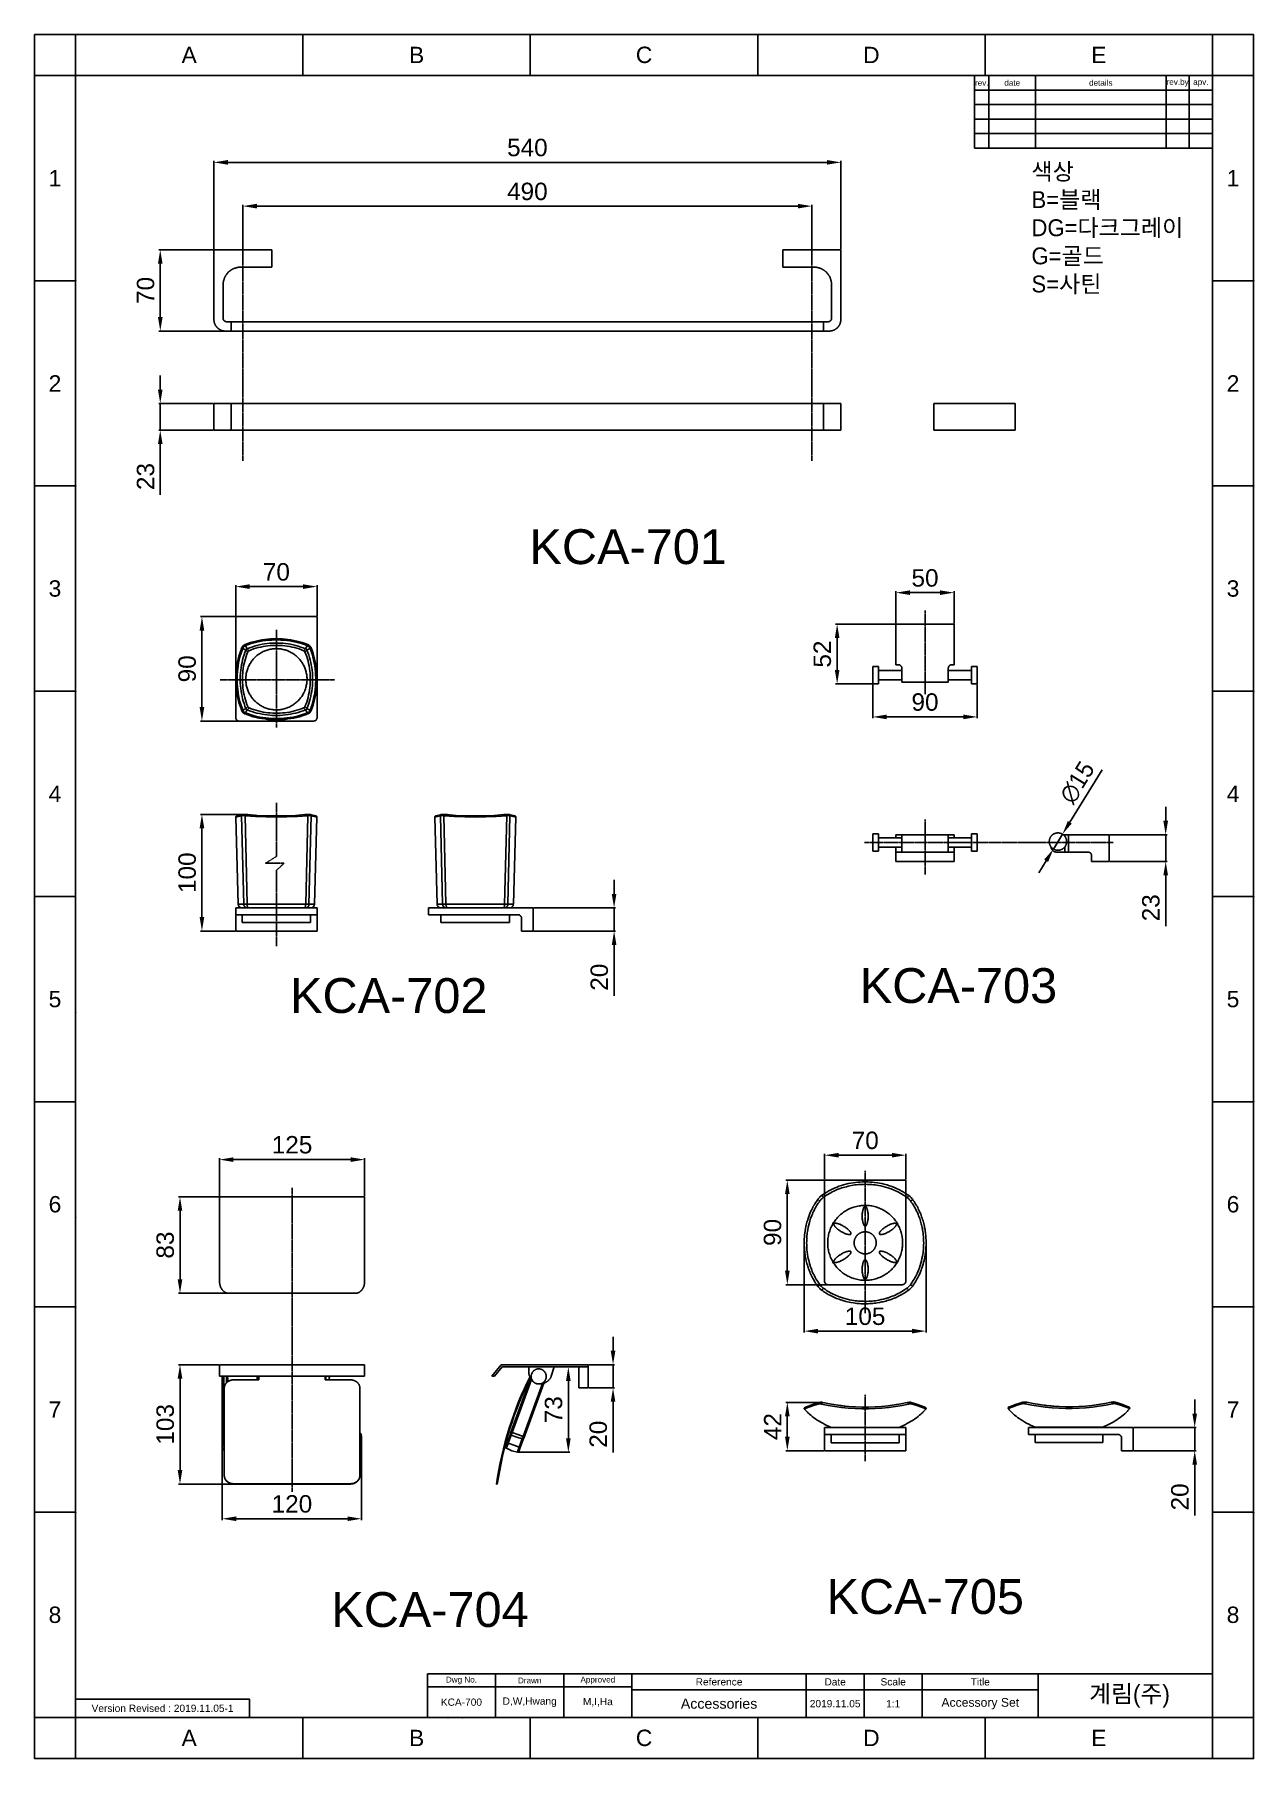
# Model space of a CAD drawing. Header units: millimetres. Extents: x 2219 to 3269, y 1238 to 2723.
import ezdxf

# ---------------------------------------------------------------- set-up
doc = ezdxf.new("R2010")
doc.units = ezdxf.units.MM
doc.linetypes.add('CENTER', pattern=[0.6, 0.375, -0.075, 0.075, -0.075])
for name, color, linetype in [('CEN2', 1, 'Continuous'), ('DIM2', 3, 'Continuous'), ('form22', 7, 'Continuous'), ('main', 7, 'Continuous')]:
    doc.layers.add(name, color=color, linetype=linetype)
doc.styles.add('Arial Regular', font='arial.ttf')
doc.styles.get("Standard").update_dxf_attribs({"font": 'arial.ttf'})
doc.dimstyles.new('ISO-25', dxfattribs={"dimtxt": 2.5, "dimasz": 2.5, "dimexe": 1.25, "dimexo": 0.625, "dimtad": 1, "dimtxsty": 'Standard', "dimcen": 2.5, "dimadec": 0, "dimazin": 0, "dimtfac": 1, "dimtmove": 0, "dimatfit": 3, "dimfxl": 1, "dimarcsym": 0})

msp = doc.modelspace()

# ---------------------------------------------------------------- texts
at = {"layer": 'form22', "attachment_point": 5}
for s, width, insert, char_height in [('A', 10, (2351.9, 2704.9), 14.1), ('B', 10, (2547.8, 2704.9), 14.1), ('C', 10, (2743.7, 2704.9), 14.1), ('D', 10, (2939.5, 2704.9), 14.1), ('E', 10, (3135.4, 2704.9), 14.1), ('rev.', 5, (3034.6, 2680.9), 5), ('date', 16, (3060.8, 2680.9), 5), ('details', 45, (3137.1, 2680.9), 5), ('rev.by', 8, (3203.3, 2680.9), 5), ('apv.', 8, (3223.3, 2680.9), 5), ('1', 50, (2236.3, 2598.8), 14.1), ('1', 50, (3251, 2598.8), 14.1), ('2', 50, (2236.3, 2422), 14.1), ('2', 50, (3251, 2422), 14.1), ('3', 50, (2236.3, 2245.3), 14.1), ('3', 50, (3251, 2245.3), 14.1), ('4', 50, (2236.3, 2068.5), 14.1), ('4', 50, (3251, 2068.5), 14.1), ('5', 50, (2236.3, 1891.7), 14.1), ('5', 50, (3251, 1891.7), 14.1), ('6', 50, (2236.3, 1715), 14.1), ('6', 50, (3251, 1715), 14.1), ('7', 50, (2236.3, 1538.2), 14.1), ('7', 50, (3251, 1538.2), 14.1), ('8', 50, (2236.3, 1361.4), 14.1), ('8', 50, (3251, 1361.4), 14.1), ('Dwg No.', 44.236, (2586.4, 1304.9), 5), ('Drawn', 23.5, (2645.2, 1304.9), 5), ('Approved', 23.5, (2703.9, 1304.9), 5), ('Reference', 60, (2808.3, 1303.7), 6.25), ('Date', 20, (2908.3, 1303.7), 6.25), ('Scale', 20, (2958.3, 1303.7), 6.25), ('Title', 40, (3033.3, 1303.7), 6.25), ('{\\fHYGothic-Medium|b0|i0|c129|p18;계림(주)}', 139.589, (3161.9, 1291.2), 15), ('Version Revised : 2019.11.05-1', 147.99, (2329, 1280.9), 6.25), ('KCA-700', 23.5, (2586.4, 1286.2), 6.25), ('D,W,Hwang', 46.414, (2645.2, 1286.2), 6.25), ('M,I,Ha', 23.5, (2703.9, 1286.2), 6.25), ('Accessories', 128.248, (2808.3, 1284.9), 8.75), ('2019.11.05', 20, (2908.3, 1284.9), 6.25), ('1:1', 20, (2958.3, 1284.9), 6.25), ('Accessory Set', 108.849, (3033.3, 1284.9), 7.5), ('A', 10, (2351.9, 1255.4), 14.1), ('B', 10, (2547.8, 1255.4), 14.1), ('C', 10, (2743.7, 1255.4), 14.1), ('D', 10, (2939.5, 1255.4), 14.1), ('E', 10, (3135.4, 1255.4), 14.1)]:
    msp.add_mtext_dynamic_manual_height_columns(s, width=width, gutter_width=12.5, heights=[0], dxfattribs=dict(at, insert=insert, char_height=char_height))
at = {"layer": 'main', "color": 2, "insert": (3077.4, 2611.8), "char_height": 14.53, "attachment_point": 1, "style": 'Arial Regular'}
msp.add_mtext_dynamic_manual_height_columns('{\\fGulim|b0|i0|c129|p50;색상\\PB=블랙\\PDG=다크그레이\\PG=골드\\PS=사틴}', width=195.508, gutter_width=6.05, heights=[0], dxfattribs=at)
at = {"layer": 'main', "char_height": 30, "attachment_point": 1, "style": 'Arial Regular'}
for s, insert in [('KCA-701', (2645, 2296.4)), ('KCA-703', (2929.5, 1918.4)), ('KCA-702', (2438.8, 1909.8)), ('KCA-704', (2474.3, 1381)), ('KCA-705', (2900.9, 1392.2))]:
    msp.add_mtext_dynamic_manual_height_columns(s, width=210.726, gutter_width=12.5, heights=[0], dxfattribs=dict(at, insert=insert))

# ---------------------------------------------------------------- blocks, each defined once
blk = doc.blocks.new('*D46')
at = {"layer": 'Defpoints', "color": 0, "transparency": 16777216}
for p in [(2960.7, 2214.7), (2910, 2163.2), (2940.7, 2163.2)]:
    blk.add_point(p, dxfattribs=at)
at = {"layer": 'DIM2', "color": 0, "lineweight": -2, "transparency": 16777216}
for p, q in [((2960.1, 2214.7), (2908.7, 2214.7)), ((2910, 2202.7), (2910, 2175.2)), ((2940.1, 2163.2), (2908.7, 2163.2))]:
    blk.add_line(p, q, dxfattribs=at)
at = {"layer": 'DIM2', "color": 0, "transparency": 16777216}
for points in [[(2908, 2202.7), (2912, 2202.7), (2910, 2214.7)], [(2908, 2175.2), (2912, 2175.2), (2910, 2163.2)]]:
    blk.add_solid(points, dxfattribs=at)
at = {"layer": 'DIM2', "color": 0, "transparency": 16777216, "insert": (2897.3, 2188.9), "char_height": 15, "attachment_point": 5, "rotation": 90}
blk.add_mtext('52', dxfattribs=at)
blk = doc.blocks.new('*D47')
at = {"layer": 'Defpoints', "color": 0, "transparency": 16777216}
for p in [(2940.7, 2163.2), (3030.7, 2163.2), (3030.7, 2134.8)]:
    blk.add_point(p, dxfattribs=at)
at = {"layer": 'DIM2', "color": 0, "lineweight": -2, "transparency": 16777216}
for p, q in [((2940.7, 2162.6), (2940.7, 2133.6)), ((3030.7, 2162.6), (3030.7, 2133.6)), ((2952.7, 2134.8), (3018.7, 2134.8))]:
    blk.add_line(p, q, dxfattribs=at)
at = {"layer": 'DIM2', "color": 0, "transparency": 16777216}
for points in [[(2952.7, 2136.8), (2952.7, 2132.8), (2940.7, 2134.8)], [(3018.7, 2136.8), (3018.7, 2132.8), (3030.7, 2134.8)]]:
    blk.add_solid(points, dxfattribs=at)
at = {"layer": 'DIM2', "color": 0, "transparency": 16777216, "insert": (2985.7, 2147.5), "char_height": 15, "attachment_point": 5}
blk.add_mtext('90', dxfattribs=at)
blk = doc.blocks.new('*D48')
at = {"layer": 'Defpoints', "color": 0, "transparency": 16777216}
for p in [(3010.7, 2241.8), (2960.7, 2214.7), (3010.7, 2214.7)]:
    blk.add_point(p, dxfattribs=at)
at = {"layer": 'DIM2', "color": 0, "lineweight": -2, "transparency": 16777216}
for p, q in [((2960.7, 2215.3), (2960.7, 2243)), ((3010.7, 2215.3), (3010.7, 2243)), ((2972.7, 2241.8), (2998.7, 2241.8))]:
    blk.add_line(p, q, dxfattribs=at)
at = {"layer": 'DIM2', "color": 0, "transparency": 16777216}
for points in [[(2972.7, 2243.8), (2972.7, 2239.8), (2960.7, 2241.8)], [(2998.7, 2243.8), (2998.7, 2239.8), (3010.7, 2241.8)]]:
    blk.add_solid(points, dxfattribs=at)
at = {"layer": 'DIM2', "color": 0, "transparency": 16777216, "insert": (2985.7, 2254.4), "char_height": 15, "attachment_point": 5}
blk.add_mtext('50', dxfattribs=at)
blk = doc.blocks.new('*D44')
at = {"layer": 'Defpoints', "color": 0, "transparency": 16777216}
for p in [(3096.3, 2021), (3104.1, 2033.8)]:
    blk.add_point(p, dxfattribs=at)
at = {"layer": 'DIM2', "color": 0, "lineweight": -2, "transparency": 16777216}
for p, q in [((3138.3, 2089.3), (3110.4, 2044)), ((3096.3, 2021), (3104.1, 2033.8)), ((3090, 2010.8), (3083.7, 2000.6))]:
    blk.add_line(p, q, dxfattribs=at)
at = {"layer": 'DIM2', "color": 0, "transparency": 16777216}
for points in [[(3108.7, 2045.1), (3112.1, 2043), (3104.1, 2033.8)], [(3088.3, 2011.9), (3091.7, 2009.8), (3096.3, 2021)]]:
    blk.add_solid(points, dxfattribs=at)
at = {"layer": 'DIM2', "color": 0, "transparency": 16777216, "insert": (3116.8, 2078.3), "char_height": 15, "attachment_point": 5, "rotation": 58.415}
blk.add_mtext('{\\fMS PGothic|b0|i0|c128|p34;∅15}', dxfattribs=at)
blk = doc.blocks.new('*D45')
at = {"layer": 'Defpoints', "color": 0, "transparency": 16777216}
for p in [(3144.2, 2033.3), (3144.2, 2010.3), (3193, 2010.3)]:
    blk.add_point(p, dxfattribs=at)
at = {"layer": 'DIM2', "color": 0, "lineweight": -2, "transparency": 16777216}
for p, q in [((3193, 2045.3), (3193, 2057.3)), ((3144.8, 2033.3), (3194.2, 2033.3)), ((3193, 2033.3), (3193, 2010.3)), ((3144.8, 2010.3), (3194.2, 2010.3)), ((3193, 1998.3), (3193, 1954.6))]:
    blk.add_line(p, q, dxfattribs=at)
at = {"layer": 'DIM2', "color": 0, "transparency": 16777216}
for points in [[(3191, 2045.3), (3195, 2045.3), (3193, 2033.3)], [(3191, 1998.3), (3195, 1998.3), (3193, 2010.3)]]:
    blk.add_solid(points, dxfattribs=at)
at = {"layer": 'DIM2', "color": 0, "transparency": 16777216, "insert": (3180.3, 1970.4), "char_height": 15, "attachment_point": 5, "rotation": 90}
blk.add_mtext('23', dxfattribs=at)
blk = doc.blocks.new('*D41')
at = {"layer": 'Defpoints', "color": 0, "transparency": 16777216}
for p in [(3164.9, 1522.8), (3164.9, 1502.8), (3218, 1502.8)]:
    blk.add_point(p, dxfattribs=at)
at = {"layer": 'DIM2', "color": 0, "lineweight": -2, "transparency": 16777216}
for p, q in [((3218, 1534.8), (3218, 1546.8)), ((3165.6, 1522.8), (3219.2, 1522.8)), ((3218, 1522.8), (3218, 1502.8)), ((3165.6, 1502.8), (3219.2, 1502.8)), ((3218, 1490.8), (3218, 1447.1))]:
    blk.add_line(p, q, dxfattribs=at)
at = {"layer": 'DIM2', "color": 0, "transparency": 16777216}
for points in [[(3216, 1534.8), (3220, 1534.8), (3218, 1522.8)], [(3216, 1490.8), (3220, 1490.8), (3218, 1502.8)]]:
    blk.add_solid(points, dxfattribs=at)
at = {"layer": 'DIM2', "color": 0, "transparency": 16777216, "insert": (3205.3, 1463), "char_height": 15, "attachment_point": 5, "rotation": 90}
blk.add_mtext('20', dxfattribs=at)
blk = doc.blocks.new('*D42')
at = {"layer": 'Defpoints', "color": 0, "transparency": 16777216}
for p in [(2895.3, 1544.4), (2867.1, 1502.8), (2899.2, 1502.8)]:
    blk.add_point(p, dxfattribs=at)
at = {"layer": 'DIM2', "color": 0, "lineweight": -2, "transparency": 16777216}
for p, q in [((2894.7, 1544.4), (2865.8, 1544.4)), ((2867.1, 1532.4), (2867.1, 1514.8)), ((2898.5, 1502.8), (2865.8, 1502.8))]:
    blk.add_line(p, q, dxfattribs=at)
at = {"layer": 'DIM2', "color": 0, "transparency": 16777216}
for points in [[(2865.1, 1532.4), (2869.1, 1532.4), (2867.1, 1544.4)], [(2865.1, 1514.8), (2869.1, 1514.8), (2867.1, 1502.8)]]:
    blk.add_solid(points, dxfattribs=at)
at = {"layer": 'DIM2', "color": 0, "transparency": 16777216, "insert": (2854.5, 1523.6), "char_height": 15, "attachment_point": 5, "rotation": 90}
blk.add_mtext('42', dxfattribs=at)
blk = doc.blocks.new('*D43')
at = {"layer": 'Defpoints', "color": 0, "transparency": 16777216}
for p in [(2969.2, 1757.3), (2899.2, 1735.8), (2969.2, 1735.8)]:
    blk.add_point(p, dxfattribs=at)
at = {"layer": 'DIM2', "color": 0, "lineweight": -2, "transparency": 16777216}
for p, q in [((2899.2, 1736.4), (2899.2, 1758.6)), ((2911.2, 1757.3), (2957.2, 1757.3)), ((2969.2, 1736.4), (2969.2, 1758.6))]:
    blk.add_line(p, q, dxfattribs=at)
at = {"layer": 'DIM2', "color": 0, "transparency": 16777216}
for points in [[(2911.2, 1759.3), (2911.2, 1755.3), (2899.2, 1757.3)], [(2957.2, 1759.3), (2957.2, 1755.3), (2969.2, 1757.3)]]:
    blk.add_solid(points, dxfattribs=at)
at = {"layer": 'DIM2', "color": 0, "transparency": 16777216, "insert": (2934.2, 1770), "char_height": 15, "attachment_point": 5}
blk.add_mtext('70', dxfattribs=at)
blk = doc.blocks.new('*D37')
at = {"layer": 'Defpoints', "color": 0, "transparency": 16777216}
for p in [(2899.2, 1735.8), (2867.1, 1645.8), (2902.2, 1645.8)]:
    blk.add_point(p, dxfattribs=at)
at = {"layer": 'DIM2', "color": 0, "lineweight": -2, "transparency": 16777216}
for p, q in [((2898.5, 1735.8), (2865.8, 1735.8)), ((2867.1, 1723.8), (2867.1, 1657.8)), ((2901.5, 1645.8), (2865.8, 1645.8))]:
    blk.add_line(p, q, dxfattribs=at)
at = {"layer": 'DIM2', "color": 0, "transparency": 16777216}
for points in [[(2865.1, 1723.8), (2869.1, 1723.8), (2867.1, 1735.8)], [(2865.1, 1657.8), (2869.1, 1657.8), (2867.1, 1645.8)]]:
    blk.add_solid(points, dxfattribs=at)
at = {"layer": 'DIM2', "color": 0, "transparency": 16777216, "insert": (2854.4, 1690.8), "char_height": 15, "attachment_point": 5, "rotation": 90}
blk.add_mtext('90', dxfattribs=at)
blk = doc.blocks.new('*D38')
at = {"layer": 'Defpoints', "color": 0, "transparency": 16777216}
for p in [(2462, 2247), (2392, 2221.2), (2462, 2221.2)]:
    blk.add_point(p, dxfattribs=at)
at = {"layer": 'DIM2', "color": 0, "lineweight": -2, "transparency": 16777216}
for p, q in [((2392, 2221.8), (2392, 2248.2)), ((2404, 2247), (2450, 2247)), ((2462, 2221.8), (2462, 2248.2))]:
    blk.add_line(p, q, dxfattribs=at)
at = {"layer": 'DIM2', "color": 0, "transparency": 16777216}
for points in [[(2404, 2249), (2404, 2245), (2392, 2247)], [(2450, 2249), (2450, 2245), (2462, 2247)]]:
    blk.add_solid(points, dxfattribs=at)
at = {"layer": 'DIM2', "color": 0, "transparency": 16777216, "insert": (2427, 2259.6), "char_height": 15, "attachment_point": 5}
blk.add_mtext('70', dxfattribs=at)
blk = doc.blocks.new('*D39')
at = {"layer": 'Defpoints', "color": 0, "transparency": 16777216}
for p in [(2392, 2221.2), (2362.9, 2131.2), (2394.6, 2131.2)]:
    blk.add_point(p, dxfattribs=at)
at = {"layer": 'DIM2', "color": 0, "lineweight": -2, "transparency": 16777216}
for p, q in [((2391.4, 2221.2), (2361.6, 2221.2)), ((2362.9, 2209.2), (2362.9, 2143.2)), ((2394, 2131.2), (2361.6, 2131.2))]:
    blk.add_line(p, q, dxfattribs=at)
at = {"layer": 'DIM2', "color": 0, "transparency": 16777216}
for points in [[(2360.9, 2209.2), (2364.9, 2209.2), (2362.9, 2221.2)], [(2360.9, 2143.2), (2364.9, 2143.2), (2362.9, 2131.2)]]:
    blk.add_solid(points, dxfattribs=at)
at = {"layer": 'DIM2', "color": 0, "transparency": 16777216, "insert": (2350.2, 2176.2), "char_height": 15, "attachment_point": 5, "rotation": 90}
blk.add_mtext('90', dxfattribs=at)
blk = doc.blocks.new('*D40')
at = {"layer": 'Defpoints', "color": 0, "transparency": 16777216}
for p in [(2398.1, 2050.8), (2362.9, 1950.4), (2392, 1950.4)]:
    blk.add_point(p, dxfattribs=at)
at = {"layer": 'DIM2', "color": 0, "lineweight": -2, "transparency": 16777216}
for p, q in [((2397.5, 2050.8), (2361.6, 2050.8)), ((2362.9, 2038.8), (2362.9, 1962.4)), ((2391.4, 1950.4), (2361.6, 1950.4))]:
    blk.add_line(p, q, dxfattribs=at)
at = {"layer": 'DIM2', "color": 0, "transparency": 16777216}
for points in [[(2360.9, 2038.8), (2364.9, 2038.8), (2362.9, 2050.8)], [(2360.9, 1962.4), (2364.9, 1962.4), (2362.9, 1950.4)]]:
    blk.add_solid(points, dxfattribs=at)
at = {"layer": 'DIM2', "color": 0, "transparency": 16777216, "insert": (2350.2, 2000.6), "char_height": 15, "attachment_point": 5, "rotation": 90}
blk.add_mtext('100', dxfattribs=at)
blk = doc.blocks.new('*D33')
at = {"layer": 'Defpoints', "color": 0, "transparency": 16777216}
for p in [(2648.1, 1970.4), (2648.1, 1950.4), (2717.9, 1950.4)]:
    blk.add_point(p, dxfattribs=at)
at = {"layer": 'DIM2', "color": 0, "lineweight": -2, "transparency": 16777216}
for p, q in [((2717.9, 1982.4), (2717.9, 1994.4)), ((2648.8, 1970.4), (2719.1, 1970.4)), ((2717.9, 1970.4), (2717.9, 1950.4)), ((2648.8, 1950.4), (2719.1, 1950.4)), ((2717.9, 1938.4), (2717.9, 1894.7))]:
    blk.add_line(p, q, dxfattribs=at)
at = {"layer": 'DIM2', "color": 0, "transparency": 16777216}
for points in [[(2715.9, 1982.4), (2719.9, 1982.4), (2717.9, 1970.4)], [(2715.9, 1938.4), (2719.9, 1938.4), (2717.9, 1950.4)]]:
    blk.add_solid(points, dxfattribs=at)
at = {"layer": 'DIM2', "color": 0, "transparency": 16777216, "insert": (2705.2, 1910.6), "char_height": 15, "attachment_point": 5, "rotation": 90}
blk.add_mtext('20', dxfattribs=at)
blk = doc.blocks.new('*D26')
at = {"layer": 'Defpoints', "color": 0, "transparency": 16777216}
for p in [(2913.2, 2612.4), (2373.2, 2537.1), (2913.2, 2537.1)]:
    blk.add_point(p, dxfattribs=at)
at = {"layer": 'DIM2', "color": 0, "lineweight": -2, "transparency": 16777216}
for p, q in [((2373.2, 2537.7), (2373.2, 2613.6)), ((2913.2, 2537.7), (2913.2, 2613.6)), ((2385.2, 2612.4), (2901.2, 2612.4))]:
    blk.add_line(p, q, dxfattribs=at)
at = {"layer": 'DIM2', "color": 0, "transparency": 16777216}
for points in [[(2385.2, 2614.4), (2385.2, 2610.4), (2373.2, 2612.4)], [(2901.2, 2614.4), (2901.2, 2610.4), (2913.2, 2612.4)]]:
    blk.add_solid(points, dxfattribs=at)
at = {"layer": 'DIM2', "color": 0, "transparency": 16777216, "insert": (2643.2, 2625.1), "char_height": 15, "attachment_point": 5}
blk.add_mtext('540', dxfattribs=at)
blk = doc.blocks.new('*D27')
at = {"layer": 'Defpoints', "color": 0, "transparency": 16777216}
for p in [(2888.2, 2574.7), (2398.2, 2537.1), (2888.2, 2537.1)]:
    blk.add_point(p, dxfattribs=at)
at = {"layer": 'DIM2', "color": 0, "lineweight": -2, "transparency": 16777216}
for p, q in [((2398.2, 2537.7), (2398.2, 2575.9)), ((2410.2, 2574.7), (2876.2, 2574.7)), ((2888.2, 2537.7), (2888.2, 2575.9))]:
    blk.add_line(p, q, dxfattribs=at)
at = {"layer": 'DIM2', "color": 0, "transparency": 16777216}
for points in [[(2410.2, 2576.7), (2410.2, 2572.7), (2398.2, 2574.7)], [(2876.2, 2576.7), (2876.2, 2572.7), (2888.2, 2574.7)]]:
    blk.add_solid(points, dxfattribs=at)
at = {"layer": 'DIM2', "color": 0, "transparency": 16777216, "insert": (2643.2, 2587.3), "char_height": 15, "attachment_point": 5}
blk.add_mtext('490', dxfattribs=at)
blk = doc.blocks.new('*D28')
at = {"layer": 'Defpoints', "color": 0, "transparency": 16777216}
for p in [(2373.2, 2404.7), (2327, 2381.7), (2373.2, 2381.7)]:
    blk.add_point(p, dxfattribs=at)
at = {"layer": 'DIM2', "color": 0, "lineweight": -2, "transparency": 16777216}
for p, q in [((2327, 2416.7), (2327, 2428.7)), ((2372.6, 2404.7), (2325.8, 2404.7)), ((2327, 2404.7), (2327, 2381.7)), ((2372.6, 2381.7), (2325.8, 2381.7)), ((2327, 2369.7), (2327, 2326))]:
    blk.add_line(p, q, dxfattribs=at)
at = {"layer": 'DIM2', "color": 0, "transparency": 16777216}
for points in [[(2325, 2416.7), (2329, 2416.7), (2327, 2404.7)], [(2325, 2369.7), (2329, 2369.7), (2327, 2381.7)]]:
    blk.add_solid(points, dxfattribs=at)
at = {"layer": 'DIM2', "color": 0, "transparency": 16777216, "insert": (2314.4, 2341.8), "char_height": 15, "attachment_point": 5, "rotation": 90}
blk.add_mtext('23', dxfattribs=at)
blk = doc.blocks.new('*D29')
at = {"layer": 'Defpoints', "color": 0, "transparency": 16777216}
for p in [(2373.2, 2537.1), (2327, 2467.1), (2388.2, 2467.1)]:
    blk.add_point(p, dxfattribs=at)
at = {"layer": 'DIM2', "color": 0, "lineweight": -2, "transparency": 16777216}
for p, q in [((2372.6, 2537.1), (2325.8, 2537.1)), ((2327, 2525.1), (2327, 2479.1)), ((2387.6, 2467.1), (2325.8, 2467.1))]:
    blk.add_line(p, q, dxfattribs=at)
at = {"layer": 'DIM2', "color": 0, "transparency": 16777216}
for points in [[(2325, 2525.1), (2329, 2525.1), (2327, 2537.1)], [(2325, 2479.1), (2329, 2479.1), (2327, 2467.1)]]:
    blk.add_solid(points, dxfattribs=at)
at = {"layer": 'DIM2', "color": 0, "transparency": 16777216, "insert": (2314.4, 2502.1), "char_height": 15, "attachment_point": 5, "rotation": 90}
blk.add_mtext('70', dxfattribs=at)
blk = doc.blocks.new('*D30')
at = {"layer": 'Defpoints', "color": 0, "transparency": 16777216}
for p in [(2695.5, 1576.9), (2695.5, 1556.9), (2717, 1556.9)]:
    blk.add_point(p, dxfattribs=at)
at = {"layer": 'DIM2', "color": 0, "lineweight": -2, "transparency": 16777216}
for p, q in [((2717, 1588.9), (2717, 1600.9)), ((2696.1, 1576.9), (2718.2, 1576.9)), ((2717, 1576.9), (2717, 1556.9)), ((2696.1, 1556.9), (2718.2, 1556.9)), ((2717, 1544.9), (2717, 1501.2))]:
    blk.add_line(p, q, dxfattribs=at)
at = {"layer": 'DIM2', "color": 0, "transparency": 16777216}
for points in [[(2715, 1588.9), (2719, 1588.9), (2717, 1576.9)], [(2715, 1544.9), (2719, 1544.9), (2717, 1556.9)]]:
    blk.add_solid(points, dxfattribs=at)
at = {"layer": 'DIM2', "color": 0, "transparency": 16777216, "insert": (2704.3, 1517), "char_height": 15, "attachment_point": 5, "rotation": 90}
blk.add_mtext('20', dxfattribs=at)
blk = doc.blocks.new('*D31')
at = {"layer": 'Defpoints', "color": 0, "transparency": 16777216}
for p in [(2666.3, 1574.9), (2634.9, 1501.4), (2678.5, 1501.4)]:
    blk.add_point(p, dxfattribs=at)
at = {"layer": 'DIM2', "color": 0, "lineweight": -2, "transparency": 16777216}
for p, q in [((2666.9, 1574.9), (2679.7, 1574.9)), ((2678.5, 1562.9), (2678.5, 1513.4)), ((2635.6, 1501.4), (2679.7, 1501.4))]:
    blk.add_line(p, q, dxfattribs=at)
at = {"layer": 'DIM2', "color": 0, "transparency": 16777216}
for points in [[(2676.5, 1562.9), (2680.5, 1562.9), (2678.5, 1574.9)], [(2676.5, 1513.4), (2680.5, 1513.4), (2678.5, 1501.4)]]:
    blk.add_solid(points, dxfattribs=at)
at = {"layer": 'DIM2', "color": 0, "transparency": 16777216, "insert": (2665.8, 1538.1), "char_height": 15, "attachment_point": 5, "rotation": 90}
blk.add_mtext('73', dxfattribs=at)
blk = doc.blocks.new('*D32')
at = {"layer": 'Defpoints', "color": 0, "transparency": 16777216}
for p in [(2378, 1576.9), (2344, 1474.1), (2393.9, 1474.1)]:
    blk.add_point(p, dxfattribs=at)
at = {"layer": 'DIM2', "color": 0, "lineweight": -2, "transparency": 16777216}
for p, q in [((2377.4, 1576.9), (2342.7, 1576.9)), ((2344, 1564.9), (2344, 1486.1)), ((2393.3, 1474.1), (2342.7, 1474.1))]:
    blk.add_line(p, q, dxfattribs=at)
at = {"layer": 'DIM2', "color": 0, "transparency": 16777216}
for points in [[(2342, 1564.9), (2346, 1564.9), (2344, 1576.9)], [(2342, 1486.1), (2346, 1486.1), (2344, 1474.1)]]:
    blk.add_solid(points, dxfattribs=at)
at = {"layer": 'DIM2', "color": 0, "transparency": 16777216, "insert": (2331.3, 1525.5), "char_height": 15, "attachment_point": 5, "rotation": 90}
blk.add_mtext('103', dxfattribs=at)
blk = doc.blocks.new('*D34')
at = {"layer": 'Defpoints', "color": 0, "transparency": 16777216}
for p in [(2503, 1753.5), (2378, 1721.4), (2503, 1721.4)]:
    blk.add_point(p, dxfattribs=at)
at = {"layer": 'DIM2', "color": 0, "lineweight": -2, "transparency": 16777216}
for p, q in [((2378, 1722), (2378, 1754.8)), ((2390, 1753.5), (2491, 1753.5)), ((2503, 1722), (2503, 1754.8))]:
    blk.add_line(p, q, dxfattribs=at)
at = {"layer": 'DIM2', "color": 0, "transparency": 16777216}
for points in [[(2390, 1755.5), (2390, 1751.5), (2378, 1753.5)], [(2491, 1755.5), (2491, 1751.5), (2503, 1753.5)]]:
    blk.add_solid(points, dxfattribs=at)
at = {"layer": 'DIM2', "color": 0, "transparency": 16777216, "insert": (2440.5, 1766.2), "char_height": 15, "attachment_point": 5}
blk.add_mtext('125', dxfattribs=at)
blk = doc.blocks.new('*D35')
at = {"layer": 'Defpoints', "color": 0, "transparency": 16777216}
for p in [(2378, 1721.4), (2344, 1638.4), (2398.4, 1638.4)]:
    blk.add_point(p, dxfattribs=at)
at = {"layer": 'DIM2', "color": 0, "lineweight": -2, "transparency": 16777216}
for p, q in [((2377.4, 1721.4), (2342.7, 1721.4)), ((2344, 1709.4), (2344, 1650.4)), ((2397.8, 1638.4), (2342.7, 1638.4))]:
    blk.add_line(p, q, dxfattribs=at)
at = {"layer": 'DIM2', "color": 0, "transparency": 16777216}
for points in [[(2342, 1709.4), (2346, 1709.4), (2344, 1721.4)], [(2342, 1650.4), (2346, 1650.4), (2344, 1638.4)]]:
    blk.add_solid(points, dxfattribs=at)
at = {"layer": 'DIM2', "color": 0, "transparency": 16777216, "insert": (2331.3, 1679.9), "char_height": 15, "attachment_point": 5, "rotation": 90}
blk.add_mtext('83', dxfattribs=at)
blk = doc.blocks.new('*D36')
at = {"layer": 'Defpoints', "color": 0, "transparency": 16777216}
for p in [(2380.4, 1507.5), (2500.4, 1507.5), (2500.4, 1444.2)]:
    blk.add_point(p, dxfattribs=at)
at = {"layer": 'DIM2', "color": 0, "lineweight": -2, "transparency": 16777216}
for p, q in [((2380.4, 1506.9), (2380.4, 1443)), ((2500.4, 1506.9), (2500.4, 1443)), ((2392.4, 1444.2), (2488.4, 1444.2))]:
    blk.add_line(p, q, dxfattribs=at)
at = {"layer": 'DIM2', "color": 0, "transparency": 16777216}
for points in [[(2392.4, 1446.2), (2392.4, 1442.2), (2380.4, 1444.2)], [(2488.4, 1446.2), (2488.4, 1442.2), (2500.4, 1444.2)]]:
    blk.add_solid(points, dxfattribs=at)
at = {"layer": 'DIM2', "color": 0, "transparency": 16777216, "insert": (2440.4, 1456.9), "char_height": 15, "attachment_point": 5}
blk.add_mtext('120', dxfattribs=at)
blk = doc.blocks.new('*D49')
at = {"layer": 'Defpoints', "color": 0, "transparency": 16777216}
for p in [(2881.6, 1681.8), (2986.6, 1683.7), (2986.6, 1605.8)]:
    blk.add_point(p, dxfattribs=at)
at = {"layer": 'DIM2', "color": 0, "lineweight": -2, "transparency": 16777216}
for p, q in [((2881.6, 1681.2), (2881.6, 1604.6)), ((2986.6, 1683.1), (2986.6, 1604.6)), ((2893.6, 1605.8), (2974.6, 1605.8))]:
    blk.add_line(p, q, dxfattribs=at)
at = {"layer": 'DIM2', "color": 0, "transparency": 16777216}
for points in [[(2893.6, 1607.8), (2893.6, 1603.8), (2881.6, 1605.8)], [(2974.6, 1607.8), (2974.6, 1603.8), (2986.6, 1605.8)]]:
    blk.add_solid(points, dxfattribs=at)
at = {"layer": 'DIM2', "color": 0, "transparency": 16777216, "insert": (2934.1, 1618.5), "char_height": 15, "attachment_point": 5}
blk.add_mtext('105', dxfattribs=at)

# ---------------------------------------------------------------- dimensions: what is measured, and where the dimension line sits
at = {"layer": 'DIM2', "color": 3}
for base, p1, p2, picture, middle in [((2913.2, 2612.4), (2373.2, 2537.1), (2913.2, 2537.1), '*D26', (2643.2, 2625.1)), ((2888.2, 2574.7), (2398.2, 2537.1), (2888.2, 2537.1), '*D27', (2643.2, 2587.3)), ((2462, 2247), (2392, 2221.2), (2462, 2221.2), '*D38', (2427, 2259.6)), ((3010.7, 2241.8), (2960.7, 2214.7), (3010.7, 2214.7), '*D48', (2985.7, 2254.4)), ((3030.7, 2134.8), (2940.7, 2163.2), (3030.7, 2163.2), '*D47', (2985.7, 2147.5)), ((2503, 1753.5), (2378, 1721.4), (2503, 1721.4), '*D34', (2440.5, 1766.2)), ((2969.2, 1757.3), (2899.2, 1735.8), (2969.2, 1735.8), '*D43', (2934.2, 1770)), ((2986.6, 1605.8), (2881.6, 1681.8), (2986.6, 1683.7), '*D49', (2934.1, 1618.5)), ((2500.4, 1444.2), (2380.4, 1507.5), (2500.4, 1507.5), '*D36', (2440.4, 1456.9))]:
    dim = msp.add_linear_dim(base=base, p1=p1, p2=p2, dimstyle='ISO-25', override={"dimtxt": 15, "dimasz": 12, "dimgap": 5, "dimdec": 0, "dimtix": 0, "dimtmove": 0}, dxfattribs=at)
    dim.commit()
    dim.dimension.update_dxf_attribs({"geometry": picture, "text_midpoint": middle})
for base, p1, p2, picture, middle in [((2327, 2467.1), (2373.2, 2537.1), (2388.2, 2467.1), '*D29', (2314.4, 2502.1)), ((2327, 2381.7), (2373.2, 2404.7), (2373.2, 2381.7), '*D28', (2314.4, 2341.8)), ((2362.9, 2131.2), (2392, 2221.2), (2394.6, 2131.2), '*D39', (2350.2, 2176.2)), ((2909.9927186, 2163.1825289), (2960.7314997, 2214.6825289), (2940.7314997, 2163.1825289), '*D46', (2897.3341238, 2188.9325289)), ((2362.9, 1950.4), (2398.1, 2050.8), (2392, 1950.4), '*D40', (2350.2, 2000.6)), ((3193, 2010.3), (3144.2, 2033.3), (3144.2, 2010.3), '*D45', (3180.3, 1970.4)), ((2717.9, 1950.4), (2648.1, 1970.4), (2648.1, 1950.4), '*D33', (2705.2, 1910.6)), ((2867.1, 1645.8), (2899.2, 1735.8), (2902.2, 1645.8), '*D37', (2854.4, 1690.8)), ((2344, 1638.4), (2378, 1721.4), (2398.4, 1638.4), '*D35', (2331.3, 1679.9)), ((2717, 1556.9), (2695.5, 1576.9), (2695.5, 1556.9), '*D30', (2704.3, 1517)), ((2344, 1474.1), (2378, 1576.9), (2393.9, 1474.1), '*D32', (2331.3, 1525.5)), ((2678.4918, 1501.3672), (2666.2547, 1574.8593), (2634.927, 1501.3672), '*D31', (2665.8281, 1538.1132)), ((2867.1, 1502.8), (2895.3, 1544.4), (2899.2, 1502.8), '*D42', (2854.5, 1523.6)), ((3218, 1502.8), (3164.9, 1522.8), (3164.9, 1502.8), '*D41', (3205.3, 1463))]:
    dim = msp.add_linear_dim(base=base, p1=p1, p2=p2, angle=90, dimstyle='ISO-25', override={"dimtxt": 15, "dimasz": 12, "dimgap": 5, "dimdec": 0, "dimtix": 0, "dimtmove": 0}, dxfattribs=at)
    dim.commit()
    dim.dimension.update_dxf_attribs({"geometry": picture, "text_midpoint": middle})
dim = msp.add_diameter_dim_2p(p1=(3096.3, 2021), p2=(3104.1, 2033.8), text='{\\fMS PGothic|b0|i0|c128|p34;<>}', dimstyle='ISO-25', override={"dimtxt": 15, "dimasz": 12, "dimgap": 5, "dimdec": 0, "dimtix": 0, "dimtmove": 0}, dxfattribs=at)
dim.commit()
dim.dimension.update_dxf_attribs({"geometry": '*D44', "text_midpoint": (3116.8, 2078.3)})

# ---------------------------------------------------------------- linework, layer by layer
at = {"layer": 'CEN2', "linetype": 'CENTER'}
for p, q in [((2398.2, 2537.6), (2398.2, 2355.4)), ((2888.2, 2537.6), (2888.2, 2355.4)), ((2985.7, 2226.4), (2985.7, 2154.1)), ((2427, 2125.6), (2427, 2209.9)), ((2378.7, 2166.7), (2477, 2166.7)), ((2427, 2060.8), (2427, 2014.7)), ((2985.7, 2046.3), (2985.7, 1999)), ((2933.6, 2026.7), (3147.7, 2026.7)), ((2427, 2014.7), (2417.6, 2008.7)), ((2417.6, 2008.7), (2433.6, 2008.7)), ((2433.6, 2008.7), (2427, 2002.6)), ((2427, 2002.6), (2427, 1937.4)), ((2934.1, 1743.9), (2934.1, 1621.3)), ((2440.5, 1729.1), (2440.5, 1467.3)), ((2934.2, 1493.9), (2934.2, 1551.3))]:
    msp.add_line(p, q, dxfattribs=at)
at = {"layer": 'form22'}
for p, q in [((2254, 2687.2), (2254, 2722.5)), ((2449.9, 2687.2), (2449.9, 2722.5)), ((2645.7, 2687.2), (2645.7, 2722.5)), ((2841.6, 2687.2), (2841.6, 2722.5)), ((3037.4, 2687.2), (3037.4, 2722.5)), ((3233.3, 2687.2), (3233.3, 2722.5)), ((2254, 2687.2), (2218.7, 2687.2)), ((2254, 2687.2), (2254, 1273)), ((3233.3, 2687.2), (2254, 2687.2)), ((3028.3, 2687.2), (3028.3, 2624.7)), ((3233.3, 2674.7), (3028.3, 2674.7)), ((3040.8, 2687.2), (3040.8, 2624.7)), ((3080.8, 2687.2), (3080.8, 2624.7)), ((3193.3, 2687.2), (3193.3, 2624.7)), ((3213.3, 2687.2), (3213.3, 2624.7)), ((3233.3, 1273), (3233.3, 2687.2)), ((3233.3, 2687.2), (3268.7, 2687.2)), ((3233.3, 2662.2), (3028.3, 2662.2)), ((3233.3, 2649.7), (3028.3, 2649.7)), ((3233.3, 2637.2), (3028.3, 2637.2)), ((3233.3, 2624.7), (3028.3, 2624.7)), ((2254, 2510.4), (2218.7, 2510.4)), ((3233.3, 2510.4), (3268.7, 2510.4)), ((2254, 2333.7), (2218.7, 2333.7)), ((3233.3, 2333.7), (3268.7, 2333.7)), ((2254, 2156.9), (2218.7, 2156.9)), ((3233.3, 2156.9), (3268.7, 2156.9)), ((2254, 1980.1), (2218.7, 1980.1)), ((3233.3, 1980.1), (3268.7, 1980.1)), ((2254, 1803.4), (2218.7, 1803.4)), ((3233.3, 1803.4), (3268.7, 1803.4)), ((2254, 1626.6), (2218.7, 1626.6)), ((3233.3, 1626.6), (3268.7, 1626.6)), ((2254, 1449.8), (2218.7, 1449.8)), ((3233.3, 1449.8), (3268.7, 1449.8)), ((2557.1, 1310.5), (3233.3, 1310.5)), ((2557.1, 1310.5), (2557.1, 1273)), ((2615.8, 1310.5), (2615.8, 1273)), ((2674.6, 1273), (2674.6, 1310.5)), ((2733.3, 1273), (2733.3, 1310.5)), ((2883.3, 1273), (2883.3, 1310.5)), ((2883.3, 1273), (2883.3, 1310.5)), ((2883.3, 1273), (2883.3, 1310.5)), ((2933.3, 1273), (2933.3, 1310.5)), ((2983.3, 1273), (2983.3, 1310.5)), ((3083.3, 1273), (3083.3, 1310.5)), ((2733.3, 1299.3), (2557.1, 1299.3)), ((2733.3, 1296.8), (3083.3, 1296.8)), ((2254, 1273), (2218.7, 1273)), ((2254, 1273), (3233.3, 1273)), ((2254, 1273), (2254, 1237.7)), ((2449.9, 1273), (2449.9, 1237.7)), ((2645.7, 1273), (2645.7, 1237.7)), ((2841.6, 1273), (2841.6, 1237.7)), ((3037.4, 1273), (3037.4, 1237.7)), ((3233.3, 1273), (3233.3, 1237.7)), ((3233.3, 1273), (3268.7, 1273))]:
    msp.add_line(p, q, dxfattribs=at)
for points in [[(2218.7, 2722.5), (3268.7, 2722.5), (3268.7, 1237.7), (2218.7, 1237.7)], [(2254, 1273), (2404, 1273), (2404, 1288.7), (2254, 1288.7)]]:
    msp.add_lwpolyline(points, close=True, dxfattribs=at)
for p in [(2254, 2510.4), (3268.7, 2510.4), (2254, 2333.7), (3268.7, 2333.7), (2254, 2156.9), (3268.7, 2156.9), (3268.7, 1980.1), (2254, 1880.1), (3268.7, 1803.4), (2254, 1703.4), (2254, 1626.6), (3268.7, 1626.6), (2254, 1449.8), (3268.7, 1449.8), (2674.6, 1299.3), (2449.9, 1273), (2574.9, 1273), (2587.4, 1273), (2645.7, 1273), (2841.6, 1273), (3037.4, 1273)]:
    msp.add_point(p, dxfattribs=at)
at = {"layer": 'main'}
for p, q in [((2423.2, 2537.1), (2373.2, 2537.1)), ((2373.2, 2537.1), (2373.2, 2476.9)), ((2423.2, 2522.1), (2423.2, 2537.1)), ((2913.2, 2537.1), (2863.2, 2537.1)), ((2863.2, 2537.1), (2863.2, 2522.1)), ((2913.2, 2476.9), (2913.2, 2537.1)), ((2381.3, 2509.1), (2381.4, 2509.5)), ((2381.4, 2509.8), (2381.5, 2510.2)), ((2381.4, 2509.5), (2381.4, 2509.8)), ((2381.5, 2510.2), (2381.6, 2510.5)), ((2381.6, 2510.5), (2381.7, 2510.9)), ((2381.7, 2510.9), (2381.8, 2511.2)), ((2381.8, 2511.2), (2381.9, 2511.6)), ((2381.9, 2511.6), (2382, 2511.9)), ((2382, 2511.9), (2382.1, 2512.3)), ((2382.1, 2512.3), (2382.2, 2512.6)), ((2382.2, 2512.6), (2382.4, 2513)), ((2382.4, 2513), (2382.5, 2513.3)), ((2382.5, 2513.3), (2382.7, 2513.7)), ((2382.7, 2513.7), (2382.9, 2514)), ((2382.9, 2514), (2383.1, 2514.3)), ((2383.1, 2514.3), (2383.2, 2514.7)), ((2383.2, 2514.7), (2383.4, 2515)), ((2383.4, 2515), (2383.6, 2515.3)), ((2383.6, 2515.3), (2383.9, 2515.6)), ((2383.9, 2515.6), (2384.1, 2515.9)), ((2384.1, 2515.9), (2384.3, 2516.2)), ((2384.3, 2516.2), (2384.6, 2516.6)), ((2384.6, 2516.6), (2384.8, 2516.9)), ((2384.8, 2516.9), (2385.1, 2517.1)), ((2385.1, 2517.1), (2385.3, 2517.4)), ((2385.3, 2517.4), (2385.6, 2517.7)), ((2385.6, 2517.7), (2385.9, 2518)), ((2385.9, 2518), (2386.2, 2518.2)), ((2386.2, 2518.2), (2386.4, 2518.5)), ((2386.4, 2518.5), (2386.7, 2518.7)), ((2386.7, 2518.7), (2387, 2519)), ((2387, 2519), (2387.4, 2519.2)), ((2387.4, 2519.2), (2387.7, 2519.4)), ((2387.7, 2519.4), (2388, 2519.7)), ((2388, 2519.7), (2388.3, 2519.9)), ((2388.3, 2519.9), (2388.6, 2520.1)), ((2388.6, 2520.1), (2389, 2520.2)), ((2389, 2520.2), (2389.3, 2520.4)), ((2389.3, 2520.4), (2389.6, 2520.6)), ((2389.6, 2520.6), (2390, 2520.8)), ((2390, 2520.8), (2390.3, 2520.9)), ((2390.3, 2520.9), (2390.7, 2521)), ((2390.7, 2521), (2391, 2521.2)), ((2391, 2521.2), (2391.4, 2521.3)), ((2391.4, 2521.3), (2391.7, 2521.4)), ((2391.7, 2521.4), (2392.1, 2521.5)), ((2392.1, 2521.5), (2392.4, 2521.6)), ((2392.4, 2521.6), (2392.8, 2521.7)), ((2392.8, 2521.7), (2393.1, 2521.8)), ((2393.1, 2521.8), (2393.5, 2521.8)), ((2393.5, 2521.8), (2393.8, 2521.9)), ((2393.8, 2521.9), (2394.2, 2522)), ((2394.2, 2522), (2394.5, 2522)), ((2394.5, 2522), (2394.8, 2522)), ((2394.8, 2522), (2395.2, 2522.1)), ((2395.2, 2522.1), (2395.5, 2522.1)), ((2395.5, 2522.1), (2395.9, 2522.1)), ((2395.9, 2522.1), (2423.2, 2522.1)), ((2863.2, 2522.1), (2890.5, 2522.1)), ((2890.5, 2522.1), (2890.9, 2522.1)), ((2890.9, 2522.1), (2891.2, 2522.1)), ((2891.2, 2522.1), (2891.5, 2522)), ((2891.5, 2522), (2891.9, 2522)), ((2891.9, 2522), (2892.2, 2522)), ((2892.2, 2522), (2892.6, 2521.9)), ((2892.6, 2521.9), (2892.9, 2521.8)), ((2892.9, 2521.8), (2893.3, 2521.8)), ((2893.3, 2521.8), (2893.6, 2521.7)), ((2893.6, 2521.7), (2894, 2521.6)), ((2894, 2521.6), (2894.3, 2521.5)), ((2894.3, 2521.5), (2894.7, 2521.4)), ((2894.7, 2521.4), (2895, 2521.3)), ((2895, 2521.3), (2895.4, 2521.2)), ((2895.4, 2521.2), (2895.7, 2521)), ((2895.7, 2521), (2896.1, 2520.9)), ((2896.1, 2520.9), (2896.4, 2520.8)), ((2896.4, 2520.8), (2896.7, 2520.6)), ((2896.7, 2520.6), (2897.1, 2520.4)), ((2897.1, 2520.4), (2897.4, 2520.2)), ((2897.4, 2520.2), (2897.8, 2520.1)), ((2897.8, 2520.1), (2898.1, 2519.9)), ((2898.1, 2519.9), (2898.4, 2519.7)), ((2898.4, 2519.7), (2898.7, 2519.4)), ((2898.7, 2519.4), (2899, 2519.2)), ((2899, 2519.2), (2899.3, 2519)), ((2899.3, 2519), (2899.7, 2518.7)), ((2899.7, 2518.7), (2899.9, 2518.5)), ((2899.9, 2518.5), (2900.2, 2518.2)), ((2900.2, 2518.2), (2900.5, 2518)), ((2900.5, 2518), (2900.8, 2517.7)), ((2900.8, 2517.7), (2901.1, 2517.4)), ((2901.1, 2517.4), (2901.3, 2517.1)), ((2901.3, 2517.1), (2901.6, 2516.9)), ((2901.6, 2516.9), (2901.8, 2516.6)), ((2901.8, 2516.6), (2902.1, 2516.2)), ((2902.1, 2516.2), (2902.3, 2515.9)), ((2902.3, 2515.9), (2902.5, 2515.6)), ((2902.5, 2515.6), (2902.8, 2515.3)), ((2902.8, 2515.3), (2903, 2515)), ((2903, 2515), (2903.2, 2514.7)), ((2903.2, 2514.7), (2903.3, 2514.3)), ((2903.3, 2514.3), (2903.5, 2514)), ((2903.5, 2514), (2903.7, 2513.7)), ((2903.7, 2513.7), (2903.9, 2513.3)), ((2903.9, 2513.3), (2904, 2513)), ((2904, 2513), (2904.1, 2512.6)), ((2904.1, 2512.6), (2904.3, 2512.3)), ((2904.3, 2512.3), (2904.4, 2511.9)), ((2904.4, 2511.9), (2904.5, 2511.6)), ((2904.5, 2511.6), (2904.6, 2511.2)), ((2904.6, 2511.2), (2904.7, 2510.9)), ((2904.7, 2510.9), (2904.8, 2510.5)), ((2904.8, 2510.5), (2904.9, 2510.2)), ((2904.9, 2510.2), (2904.9, 2509.8)), ((2904.9, 2509.8), (2905, 2509.5)), ((2905, 2509.5), (2905.1, 2509.1)), ((2381.2, 2508.1), (2381.3, 2508.4)), ((2381.2, 2507.8), (2381.2, 2508.1)), ((2381.2, 2507.4), (2381.2, 2507.8)), ((2381.2, 2478.1), (2381.2, 2507.4)), ((2381.3, 2508.8), (2381.3, 2509.1)), ((2381.3, 2508.4), (2381.3, 2508.8)), ((2905.1, 2509.1), (2905.1, 2508.8)), ((2905.1, 2508.8), (2905.1, 2508.4)), ((2905.1, 2508.4), (2905.2, 2508.1)), ((2905.2, 2508.1), (2905.2, 2507.8)), ((2905.2, 2507.8), (2905.2, 2507.4)), ((2905.2, 2507.4), (2905.2, 2478.1)), ((2373.2, 2476.9), (2373.2, 2476.7)), ((2373.2, 2476.7), (2373.2, 2476.4)), ((2373.2, 2476.4), (2373.2, 2476.2)), ((2373.2, 2476.2), (2373.3, 2476)), ((2373.3, 2476), (2373.3, 2475.7)), ((2373.3, 2475.7), (2373.3, 2475.5)), ((2373.3, 2475.5), (2373.4, 2475.3)), ((2373.4, 2475.3), (2373.4, 2475)), ((2373.4, 2475), (2373.5, 2474.8)), ((2373.5, 2474.8), (2373.5, 2474.6)), ((2373.5, 2474.6), (2373.6, 2474.3)), ((2373.6, 2474.3), (2373.7, 2474.1)), ((2373.7, 2474.1), (2373.7, 2473.9)), ((2373.7, 2473.9), (2373.8, 2473.6)), ((2373.8, 2473.6), (2373.9, 2473.4)), ((2373.9, 2473.4), (2374, 2473.2)), ((2374, 2473.2), (2374.1, 2473)), ((2374.1, 2473), (2374.2, 2472.7)), ((2374.2, 2472.7), (2374.3, 2472.5)), ((2374.3, 2472.5), (2374.4, 2472.3)), ((2374.4, 2472.3), (2374.6, 2472.1)), ((2374.6, 2472.1), (2374.7, 2471.8)), ((2374.7, 2471.8), (2374.8, 2471.6)), ((2374.8, 2471.6), (2375, 2471.4)), ((2375, 2471.4), (2375.1, 2471.2)), ((2375.1, 2471.2), (2375.3, 2471)), ((2375.3, 2471), (2375.4, 2470.8)), ((2375.4, 2470.8), (2375.6, 2470.6)), ((2375.6, 2470.6), (2375.8, 2470.4)), ((2375.8, 2470.4), (2375.9, 2470.2)), ((2375.9, 2470.2), (2376.1, 2470)), ((2376.1, 2470), (2376.3, 2469.8)), ((2376.3, 2469.8), (2376.5, 2469.7)), ((2376.5, 2469.7), (2376.7, 2469.5)), ((2376.7, 2469.5), (2376.9, 2469.3)), ((2376.9, 2469.3), (2377.1, 2469.2)), ((2377.1, 2469.2), (2377.3, 2469)), ((2377.3, 2469), (2377.5, 2468.9)), ((2377.5, 2468.9), (2377.7, 2468.7)), ((2377.7, 2468.7), (2377.9, 2468.6)), ((2377.9, 2468.6), (2378.2, 2468.5)), ((2378.2, 2468.5), (2378.4, 2468.3)), ((2378.4, 2468.3), (2378.6, 2468.2)), ((2378.6, 2468.2), (2378.8, 2468.1)), ((2378.8, 2468.1), (2379.1, 2468)), ((2379.1, 2468), (2379.3, 2467.9)), ((2379.3, 2467.9), (2379.5, 2467.8)), ((2379.5, 2467.8), (2379.7, 2467.7)), ((2379.7, 2467.7), (2380, 2467.6)), ((2380, 2467.6), (2380.2, 2467.6)), ((2380.2, 2467.6), (2380.4, 2467.5)), ((2380.4, 2467.5), (2380.7, 2467.4)), ((2380.7, 2467.4), (2380.9, 2467.4)), ((2380.9, 2467.4), (2381.1, 2467.3)), ((2381.1, 2467.3), (2381.4, 2467.3)), ((2381.2, 2478), (2381.2, 2478.1)), ((2381.2, 2477.9), (2381.2, 2478)), ((2381.2, 2478), (2381.2, 2478)), ((2381.2, 2477.8), (2381.2, 2477.9)), ((2381.2, 2477.7), (2381.2, 2477.8)), ((2381.2, 2477.8), (2381.2, 2477.8)), ((2381.2, 2477.6), (2381.2, 2477.7)), ((2381.3, 2477.5), (2381.2, 2477.6)), ((2381.2, 2477.6), (2381.2, 2477.6)), ((2381.3, 2477.4), (2381.3, 2477.5)), ((2381.3, 2477.3), (2381.3, 2477.4)), ((2381.3, 2477.2), (2381.3, 2477.3)), ((2381.3, 2477.3), (2381.3, 2477.3)), ((2381.4, 2477.1), (2381.3, 2477.2)), ((2381.4, 2477), (2381.4, 2477.1)), ((2381.4, 2477.1), (2381.4, 2477.1)), ((2381.4, 2476.9), (2381.4, 2477)), ((2381.5, 2476.9), (2381.4, 2476.9)), ((2381.4, 2467.3), (2381.6, 2467.2)), ((2381.5, 2476.8), (2381.5, 2476.9)), ((2381.5, 2476.7), (2381.5, 2476.8)), ((2381.6, 2476.7), (2381.5, 2476.7)), ((2381.6, 2476.6), (2381.6, 2476.7)), ((2381.6, 2476.5), (2381.6, 2476.6)), ((2381.7, 2476.5), (2381.6, 2476.5)), ((2381.6, 2467.2), (2381.8, 2467.2)), ((2381.7, 2476.4), (2381.7, 2476.5)), ((2381.8, 2476.3), (2381.7, 2476.4)), ((2381.9, 2476.2), (2381.8, 2476.3)), ((2381.8, 2476.3), (2381.8, 2476.3)), ((2381.8, 2467.2), (2382.1, 2467.2)), ((2381.9, 2476.1), (2381.9, 2476.2)), ((2382, 2476.1), (2381.9, 2476.1)), ((2382, 2476), (2382, 2476.1)), ((2382.1, 2476), (2382, 2476)), ((2382.1, 2475.9), (2382.1, 2476)), ((2382.2, 2475.9), (2382.1, 2475.9)), ((2382.1, 2467.2), (2382.3, 2467.1)), ((2382.2, 2475.8), (2382.2, 2475.9)), ((2382.3, 2475.8), (2382.2, 2475.8)), ((2382.4, 2475.7), (2382.3, 2475.8)), ((2382.3, 2467.1), (2382.5, 2467.1)), ((2382.4, 2475.7), (2382.4, 2475.7)), ((2382.5, 2475.6), (2382.4, 2475.7)), ((2382.6, 2475.6), (2382.5, 2475.6)), ((2382.5, 2467.1), (2382.8, 2467.1)), ((2382.6, 2475.5), (2382.6, 2475.6)), ((2382.7, 2475.5), (2382.6, 2475.5)), ((2382.8, 2475.5), (2382.7, 2475.5)), ((2382.8, 2475.4), (2382.8, 2475.5)), ((2382.9, 2475.4), (2382.8, 2475.4)), ((2382.8, 2467.1), (2383, 2467.1)), ((2383, 2475.4), (2382.9, 2475.4)), ((2383, 2475.3), (2383, 2475.4)), ((2383.1, 2475.3), (2383, 2475.3)), ((2383, 2467.1), (2388.2, 2467.1)), ((2383.2, 2475.3), (2383.1, 2475.3)), ((2383.3, 2475.2), (2383.2, 2475.3)), ((2383.2, 2475.3), (2383.2, 2475.3)), ((2383.4, 2475.2), (2383.3, 2475.2)), ((2383.5, 2475.2), (2383.4, 2475.2)), ((2383.4, 2475.2), (2383.4, 2475.2)), ((2383.6, 2475.2), (2383.5, 2475.2)), ((2383.7, 2475.1), (2383.6, 2475.2)), ((2383.8, 2475.1), (2383.7, 2475.1)), ((2383.7, 2475.1), (2383.7, 2475.1)), ((2383.9, 2475.1), (2383.8, 2475.1)), ((2384, 2475.1), (2383.9, 2475.1)), ((2383.9, 2475.1), (2383.9, 2475.1)), ((2384.1, 2475.1), (2384, 2475.1)), ((2388.2, 2475.1), (2384.1, 2475.1)), ((2384.1, 2475.1), (2384.1, 2475.1)), ((2898.2, 2475.1), (2388.2, 2475.1)), ((2388.2, 2467.1), (2388.2, 2475.1)), ((2898.2, 2467.1), (2388.2, 2467.1)), ((2902.3, 2475.1), (2898.2, 2475.1)), ((2898.2, 2475.1), (2898.2, 2467.1)), ((2898.2, 2467.1), (2903.4, 2467.1)), ((2902.4, 2475.1), (2902.3, 2475.1)), ((2902.3, 2475.1), (2902.3, 2475.1)), ((2902.5, 2475.1), (2902.4, 2475.1)), ((2902.6, 2475.1), (2902.5, 2475.1)), ((2902.5, 2475.1), (2902.5, 2475.1)), ((2902.7, 2475.1), (2902.6, 2475.1)), ((2902.8, 2475.2), (2902.7, 2475.1)), ((2902.7, 2475.1), (2902.7, 2475.1)), ((2902.9, 2475.2), (2902.8, 2475.2)), ((2903, 2475.2), (2902.9, 2475.2)), ((2903.1, 2475.2), (2903, 2475.2)), ((2903, 2475.2), (2903, 2475.2)), ((2903.2, 2475.3), (2903.1, 2475.2)), ((2903.3, 2475.3), (2903.2, 2475.3)), ((2903.2, 2475.3), (2903.2, 2475.3)), ((2903.4, 2475.3), (2903.3, 2475.3)), ((2903.5, 2475.4), (2903.4, 2475.4)), ((2903.4, 2475.4), (2903.4, 2475.3)), ((2903.4, 2467.1), (2903.6, 2467.1)), ((2903.6, 2475.4), (2903.5, 2475.4)), ((2903.7, 2475.5), (2903.6, 2475.5)), ((2903.6, 2475.5), (2903.6, 2475.4)), ((2903.6, 2467.1), (2903.9, 2467.1)), ((2903.8, 2475.5), (2903.7, 2475.5)), ((2903.9, 2475.6), (2903.8, 2475.6)), ((2903.8, 2475.6), (2903.8, 2475.5)), ((2904, 2475.7), (2903.9, 2475.6)), ((2903.9, 2467.1), (2904.1, 2467.1)), ((2904.1, 2475.8), (2904, 2475.7)), ((2904, 2475.7), (2904, 2475.7)), ((2904.2, 2475.9), (2904.1, 2475.8)), ((2904.1, 2475.8), (2904.1, 2475.8)), ((2904.1, 2467.1), (2904.3, 2467.2)), ((2904.3, 2475.9), (2904.2, 2475.9)), ((2904.4, 2476), (2904.3, 2476)), ((2904.3, 2476), (2904.3, 2475.9)), ((2904.3, 2467.2), (2904.6, 2467.2)), ((2904.5, 2476.1), (2904.4, 2476.1)), ((2904.4, 2476.1), (2904.4, 2476)), ((2904.6, 2476.3), (2904.5, 2476.2)), ((2904.5, 2476.2), (2904.5, 2476.1)), ((2904.7, 2476.4), (2904.6, 2476.3)), ((2904.6, 2476.3), (2904.6, 2476.3)), ((2904.6, 2467.2), (2904.8, 2467.2)), ((2904.8, 2476.6), (2904.7, 2476.5)), ((2904.7, 2476.5), (2904.7, 2476.5)), ((2904.7, 2476.5), (2904.7, 2476.4)), ((2904.9, 2476.7), (2904.8, 2476.7)), ((2904.8, 2476.7), (2904.8, 2476.6)), ((2904.8, 2467.2), (2905, 2467.3)), ((2905, 2476.9), (2904.9, 2476.9)), ((2904.9, 2476.9), (2904.9, 2476.8)), ((2904.9, 2476.8), (2904.9, 2476.7)), ((2905.1, 2477.2), (2905, 2477.1)), ((2905, 2477.1), (2905, 2477.1)), ((2905, 2477.1), (2905, 2477)), ((2905, 2477), (2905, 2476.9)), ((2905, 2467.3), (2905.2, 2467.3)), ((2905.2, 2477.6), (2905.1, 2477.6)), ((2905.1, 2477.6), (2905.1, 2477.5)), ((2905.1, 2477.5), (2905.1, 2477.4)), ((2905.1, 2477.4), (2905.1, 2477.3)), ((2905.1, 2477.3), (2905.1, 2477.3)), ((2905.1, 2477.3), (2905.1, 2477.2)), ((2905.2, 2478.1), (2905.2, 2478)), ((2905.2, 2478), (2905.2, 2478)), ((2905.2, 2478), (2905.2, 2477.9)), ((2905.2, 2477.9), (2905.2, 2477.8)), ((2905.2, 2477.8), (2905.2, 2477.8)), ((2905.2, 2477.8), (2905.2, 2477.7)), ((2905.2, 2477.7), (2905.2, 2477.6)), ((2905.2, 2467.3), (2905.5, 2467.4)), ((2905.5, 2467.4), (2905.7, 2467.4)), ((2905.7, 2467.4), (2905.9, 2467.5)), ((2905.9, 2467.5), (2906.2, 2467.6)), ((2906.2, 2467.6), (2906.4, 2467.6)), ((2906.4, 2467.6), (2906.6, 2467.7)), ((2906.6, 2467.7), (2906.9, 2467.8)), ((2906.9, 2467.8), (2907.1, 2467.9)), ((2907.1, 2467.9), (2907.3, 2468)), ((2907.3, 2468), (2907.6, 2468.1)), ((2907.6, 2468.1), (2907.8, 2468.2)), ((2907.8, 2468.2), (2908, 2468.3)), ((2908, 2468.3), (2908.2, 2468.5)), ((2908.2, 2468.5), (2908.5, 2468.6)), ((2908.5, 2468.6), (2908.7, 2468.7)), ((2908.7, 2468.7), (2908.9, 2468.9)), ((2908.9, 2468.9), (2909.1, 2469)), ((2909.1, 2469), (2909.3, 2469.2)), ((2909.3, 2469.2), (2909.5, 2469.3)), ((2909.5, 2469.3), (2909.7, 2469.5)), ((2909.7, 2469.5), (2909.9, 2469.7)), ((2909.9, 2469.7), (2910.1, 2469.8)), ((2910.1, 2469.8), (2910.3, 2470)), ((2910.3, 2470), (2910.4, 2470.2)), ((2910.4, 2470.2), (2910.6, 2470.4)), ((2910.6, 2470.4), (2910.8, 2470.6)), ((2910.8, 2470.6), (2911, 2470.8)), ((2911, 2470.8), (2911.1, 2471)), ((2911.1, 2471), (2911.3, 2471.2)), ((2911.3, 2471.2), (2911.4, 2471.4)), ((2911.4, 2471.4), (2911.6, 2471.6)), ((2911.6, 2471.6), (2911.7, 2471.8)), ((2911.7, 2471.8), (2911.8, 2472.1)), ((2911.8, 2472.1), (2912, 2472.3)), ((2912, 2472.3), (2912.1, 2472.5)), ((2912.1, 2472.5), (2912.2, 2472.7)), ((2912.2, 2472.7), (2912.3, 2473)), ((2912.3, 2473), (2912.4, 2473.2)), ((2912.4, 2473.2), (2912.5, 2473.4)), ((2912.5, 2473.4), (2912.6, 2473.6)), ((2912.6, 2473.6), (2912.7, 2473.9)), ((2912.7, 2474.1), (2912.8, 2474.3)), ((2912.7, 2473.9), (2912.7, 2474.1)), ((2912.8, 2474.3), (2912.9, 2474.6)), ((2912.9, 2474.8), (2913, 2475)), ((2912.9, 2474.6), (2912.9, 2474.8)), ((2913, 2475.3), (2913.1, 2475.5)), ((2913, 2475), (2913, 2475.3)), ((2913.1, 2476), (2913.2, 2476.2)), ((2913.1, 2475.7), (2913.1, 2476)), ((2913.1, 2475.5), (2913.1, 2475.7)), ((2913.2, 2476.7), (2913.2, 2476.9)), ((2913.2, 2476.4), (2913.2, 2476.7)), ((2913.2, 2476.2), (2913.2, 2476.4)), ((2388.2, 2404.7), (2373.2, 2404.7)), ((2373.2, 2404.7), (2373.2, 2381.7)), ((2388.2, 2381.7), (2388.2, 2404.7)), ((2388.2, 2404.7), (2898.2, 2404.7)), ((2898.2, 2404.7), (2913.2, 2404.7)), ((2898.2, 2381.7), (2898.2, 2404.7)), ((2913.2, 2404.7), (2913.2, 2381.7)), ((3063.4, 2404.7), (2993.4, 2404.7)), ((2993.4, 2404.7), (2993.4, 2381.7)), ((3063.4, 2381.7), (3063.4, 2404.7)), ((2373.2, 2381.7), (2388.2, 2381.7)), ((2388.2, 2381.7), (2898.2, 2381.7)), ((2913.2, 2381.7), (2898.2, 2381.7)), ((2993.4, 2381.7), (3063.4, 2381.7)), ((2392, 2134.2), (2392, 2221.2)), ((2392, 2221.2), (2462, 2221.2)), ((2462, 2221.2), (2462, 2134.2)), ((2960.7, 2179.7), (2960.7, 2214.7)), ((2960.7, 2214.7), (3010.7, 2214.7)), ((3010.7, 2214.7), (3010.7, 2179.7)), ((2400, 2197.1), (2402.3, 2198)), ((2402.3, 2198), (2404.7, 2198.8)), ((2405.3, 2197.9), (2402.9, 2197.1)), ((2404.7, 2198.8), (2407.1, 2199.5)), ((2407.8, 2198.6), (2405.3, 2197.9)), ((2407.1, 2199.5), (2409.6, 2200.1)), ((2410.3, 2199.2), (2407.8, 2198.6)), ((2409.6, 2200.1), (2412, 2200.6)), ((2412.9, 2199.7), (2410.3, 2199.2)), ((2412, 2200.6), (2414.5, 2201.1)), ((2415.4, 2200.2), (2412.9, 2199.7)), ((2414.5, 2201.1), (2417, 2201.5)), ((2416.9, 2197.6), (2414.7, 2197.3)), ((2418, 2200.5), (2415.4, 2200.2)), ((2419.2, 2197.9), (2416.9, 2197.6)), ((2417, 2201.5), (2419.5, 2201.8)), ((2420.6, 2200.8), (2418, 2200.5)), ((2421.4, 2198.2), (2419.2, 2197.9)), ((2419.5, 2201.8), (2422, 2202)), ((2423.1, 2201), (2420.6, 2200.8)), ((2423.6, 2198.3), (2421.4, 2198.2)), ((2422, 2202), (2424.5, 2202.1)), ((2425.7, 2201.1), (2423.1, 2201)), ((2425.9, 2198.4), (2423.6, 2198.3)), ((2424.5, 2202.1), (2427, 2202.1)), ((2428.3, 2201.1), (2425.7, 2201.1)), ((2428.1, 2198.4), (2425.9, 2198.4)), ((2427, 2202.1), (2429.5, 2202.1)), ((2430.4, 2198.3), (2428.1, 2198.4)), ((2430.9, 2201), (2428.3, 2201.1)), ((2429.5, 2202.1), (2432, 2202)), ((2432.6, 2198.2), (2430.4, 2198.3)), ((2433.5, 2200.8), (2430.9, 2201)), ((2432, 2202), (2434.5, 2201.8)), ((2434.9, 2197.9), (2432.6, 2198.2)), ((2436.1, 2200.5), (2433.5, 2200.8)), ((2434.5, 2201.8), (2437, 2201.5)), ((2437.1, 2197.6), (2434.9, 2197.9)), ((2438.6, 2200.2), (2436.1, 2200.5)), ((2437, 2201.5), (2439.5, 2201.1)), ((2439.3, 2197.3), (2437.1, 2197.6)), ((2441.2, 2199.7), (2438.6, 2200.2)), ((2439.5, 2201.1), (2442, 2200.6)), ((2443.7, 2199.2), (2441.2, 2199.7)), ((2442, 2200.6), (2444.5, 2200.1)), ((2446.2, 2198.6), (2443.7, 2199.2)), ((2444.5, 2200.1), (2446.9, 2199.5)), ((2448.7, 2197.9), (2446.2, 2198.6)), ((2446.9, 2199.5), (2449.3, 2198.8)), ((2451.2, 2197.1), (2448.7, 2197.9)), ((2449.3, 2198.8), (2451.7, 2198)), ((2451.7, 2198), (2454.1, 2197.1)), ((2393.6, 2182.2), (2394.1, 2184.6)), ((2394.1, 2184.6), (2394.8, 2187.1)), ((2394.5, 2181.4), (2395, 2183.9)), ((2394.8, 2187.1), (2395.5, 2189.5)), ((2395, 2183.9), (2395.6, 2186.4)), ((2395.5, 2189.5), (2396.3, 2191.9)), ((2395.6, 2186.4), (2396.4, 2188.9)), ((2396.3, 2191.9), (2397.1, 2194.2)), ((2396.4, 2188.9), (2397.2, 2191.4)), ((2397.1, 2194.2), (2397.2, 2194.4)), ((2397.1, 2194.2), (2397.1, 2194.2)), ((2398, 2193.8), (2397.1, 2194.2)), ((2397.1, 2194.2), (2397.1, 2194.2)), ((2397.2, 2194.4), (2397.3, 2194.6)), ((2397.2, 2194.2), (2397.2, 2194.2)), ((2397.2, 2191.4), (2398, 2193.8)), ((2397.3, 2194.7), (2397.4, 2194.9)), ((2397.3, 2194.6), (2397.3, 2194.7)), ((2397.4, 2194.9), (2397.5, 2195)), ((2397.4, 2181.7), (2397.9, 2183.9)), ((2397.5, 2195), (2397.6, 2195.2)), ((2397.6, 2195.2), (2397.7, 2195.3)), ((2397.7, 2195.3), (2397.8, 2195.5)), ((2397.8, 2195.5), (2397.9, 2195.6)), ((2397.9, 2195.6), (2398, 2195.7)), ((2397.9, 2183.9), (2398.5, 2186)), ((2398, 2195.7), (2398.1, 2195.8)), ((2398, 2193.8), (2398.1, 2193.8)), ((2398.1, 2195.8), (2398.2, 2196)), ((2398.2, 2194), (2398.1, 2193.9)), ((2398.1, 2193.9), (2398.1, 2193.8)), ((2398.1, 2193.8), (2399.9, 2192.9)), ((2398.2, 2196), (2398.4, 2196.1)), ((2398.3, 2194.3), (2398.2, 2194.2)), ((2398.2, 2194.2), (2398.2, 2194)), ((2398.4, 2194.5), (2398.3, 2194.4)), ((2398.3, 2194.4), (2398.3, 2194.3)), ((2398.4, 2196.1), (2398.5, 2196.2)), ((2398.5, 2194.6), (2398.4, 2194.5)), ((2398.5, 2196.2), (2398.6, 2196.3)), ((2398.6, 2194.8), (2398.5, 2194.7)), ((2398.5, 2194.7), (2398.5, 2194.6)), ((2398.5, 2186), (2399.2, 2188.2)), ((2398.6, 2196.3), (2398.8, 2196.4)), ((2398.7, 2194.9), (2398.6, 2194.8)), ((2398.8, 2195), (2398.7, 2194.9)), ((2398.8, 2196.4), (2398.9, 2196.5)), ((2398.9, 2195.1), (2398.8, 2195)), ((2398.9, 2196.5), (2399.1, 2196.6)), ((2399, 2195.2), (2398.9, 2195.1)), ((2399.1, 2195.3), (2399, 2195.2)), ((2399.1, 2196.6), (2399.2, 2196.7)), ((2399.2, 2195.4), (2399.1, 2195.3)), ((2399.2, 2196.7), (2399.3, 2196.8)), ((2399.3, 2195.5), (2399.2, 2195.4)), ((2399.2, 2188.2), (2399.9, 2190.3)), ((2399.3, 2196.8), (2399.5, 2196.9)), ((2399.4, 2195.6), (2399.3, 2195.5)), ((2399.8, 2182.8), (2399.3, 2180.7)), ((2399.5, 2195.7), (2399.4, 2195.6)), ((2399.5, 2196.9), (2399.7, 2197)), ((2399.6, 2195.7), (2399.5, 2195.7)), ((2399.7, 2195.8), (2399.6, 2195.7)), ((2399.7, 2197), (2399.8, 2197)), ((2399.8, 2195.9), (2399.7, 2195.8)), ((2399.8, 2197), (2400, 2197.1)), ((2399.9, 2196), (2399.8, 2195.9)), ((2400.3, 2184.8), (2399.8, 2182.8)), ((2400.1, 2196), (2399.9, 2196)), ((2399.9, 2192.9), (2399.9, 2192.9)), ((2399.9, 2192.9), (2400.7, 2192.4)), ((2399.9, 2190.3), (2400.7, 2192.4)), ((2400, 2197.1), (2400.4, 2196.2)), ((2400, 2197.1), (2400, 2197.1)), ((2400, 2197), (2400, 2197)), ((2400.2, 2196.1), (2400.1, 2196)), ((2400.3, 2196.1), (2400.2, 2196.1)), ((2400.4, 2196.2), (2400.3, 2196.1)), ((2400.9, 2186.8), (2400.3, 2184.8)), ((2402.9, 2197.1), (2400.4, 2196.2)), ((2401.4, 2194.4), (2400.4, 2196.2)), ((2400.4, 2196.2), (2400.4, 2196.2)), ((2400.7, 2192.4), (2400.7, 2192.5)), ((2400.7, 2192.5), (2400.8, 2192.5)), ((2400.7, 2192.4), (2400.7, 2192.4)), ((2400.7, 2192.4), (2402.4, 2190.7)), ((2400.8, 2192.6), (2400.8, 2192.7)), ((2400.8, 2192.7), (2400.9, 2192.7)), ((2400.8, 2192.5), (2400.8, 2192.6)), ((2400.9, 2192.7), (2400.9, 2192.8)), ((2400.9, 2192.8), (2401, 2192.8)), ((2401.6, 2188.8), (2400.9, 2186.8)), ((2401, 2192.9), (2401.1, 2193)), ((2401, 2192.8), (2401, 2192.9)), ((2401, 2192.9), (2401, 2192.9)), ((2401.1, 2193), (2401.2, 2193.1)), ((2401.1, 2193), (2401.1, 2193)), ((2401.2, 2193.1), (2401.3, 2193.2)), ((2401.2, 2193.1), (2401.2, 2193.1)), ((2401.3, 2193.2), (2401.4, 2193.3)), ((2401.3, 2193.2), (2401.3, 2193.2)), ((2401.8, 2193.5), (2401.4, 2194.4)), ((2401.4, 2194.4), (2401.4, 2194.4)), ((2401.4, 2193.3), (2401.4, 2193.3)), ((2401.4, 2193.3), (2401.5, 2193.3)), ((2401.5, 2193.3), (2401.6, 2193.4)), ((2401.6, 2193.4), (2401.6, 2193.4)), ((2401.6, 2193.4), (2401.7, 2193.4)), ((2402.4, 2190.7), (2401.6, 2188.8)), ((2401.7, 2193.4), (2401.8, 2193.5)), ((2403.9, 2194.3), (2401.8, 2193.5)), ((2401.8, 2193.5), (2401.8, 2193.5)), ((2401.8, 2193.5), (2401.8, 2193.5)), ((2401.8, 2193.5), (2403.5, 2191.8)), ((2402.5, 2190.9), (2402.4, 2190.9)), ((2402.4, 2190.9), (2402.4, 2190.8)), ((2402.4, 2190.8), (2402.4, 2190.7)), ((2402.6, 2191.1), (2402.5, 2191.1)), ((2402.5, 2191.1), (2402.5, 2191)), ((2402.5, 2191), (2402.5, 2190.9)), ((2402.7, 2191.2), (2402.6, 2191.2)), ((2402.6, 2191.2), (2402.6, 2191.1)), ((2402.8, 2191.4), (2402.7, 2191.3)), ((2402.7, 2191.3), (2402.7, 2191.3)), ((2402.7, 2191.3), (2402.7, 2191.2)), ((2402.9, 2191.5), (2402.8, 2191.4)), ((2402.8, 2191.4), (2402.8, 2191.4)), ((2403, 2191.6), (2402.9, 2191.5)), ((2402.9, 2191.5), (2402.9, 2191.5)), ((2403.1, 2191.6), (2403, 2191.6)), ((2403.2, 2191.7), (2403.1, 2191.6)), ((2403.1, 2191.6), (2403.1, 2191.6)), ((2403.3, 2191.8), (2403.2, 2191.7)), ((2403.2, 2191.7), (2403.2, 2191.7)), ((2403.4, 2191.8), (2403.3, 2191.8)), ((2403.5, 2191.8), (2403.4, 2191.8)), ((2403.4, 2191.8), (2403.4, 2191.8)), ((2405.4, 2192.6), (2403.5, 2191.8)), ((2406, 2195), (2403.9, 2194.3)), ((2407.4, 2193.3), (2405.4, 2192.6)), ((2405.4, 2182.3), (2405.9, 2183)), ((2405.9, 2183), (2406.5, 2183.7)), ((2408.2, 2195.7), (2406, 2195)), ((2406.5, 2183.7), (2407.1, 2184.4)), ((2407.1, 2184.4), (2407.7, 2185.1)), ((2409.4, 2193.9), (2407.4, 2193.3)), ((2407.7, 2185.1), (2408.3, 2185.8)), ((2410.3, 2196.3), (2408.2, 2195.7)), ((2408.3, 2185.8), (2409, 2186.4)), ((2409, 2186.4), (2409.6, 2187)), ((2411.4, 2194.5), (2409.4, 2193.9)), ((2409.6, 2187), (2410.3, 2187.6)), ((2412.5, 2196.8), (2410.3, 2196.3)), ((2410.3, 2187.6), (2411, 2188.2)), ((2411, 2188.2), (2411.8, 2188.7)), ((2413.5, 2195), (2411.4, 2194.5)), ((2411.8, 2188.7), (2412.5, 2189.2)), ((2414.7, 2197.3), (2412.5, 2196.8)), ((2412.5, 2189.2), (2413.3, 2189.7)), ((2413.3, 2189.7), (2414.1, 2190.2)), ((2415.5, 2195.4), (2413.5, 2195)), ((2414.1, 2190.2), (2414.9, 2190.6)), ((2414.9, 2190.6), (2415.7, 2191)), ((2417.6, 2195.7), (2415.5, 2195.4)), ((2415.7, 2191), (2416.6, 2191.4)), ((2416.6, 2191.4), (2417.4, 2191.7)), ((2417.4, 2191.7), (2418.3, 2192.1)), ((2419.7, 2196), (2417.6, 2195.7)), ((2418.3, 2192.1), (2419.1, 2192.4)), ((2419.1, 2192.4), (2420, 2192.6)), ((2421.8, 2196.2), (2419.7, 2196)), ((2420, 2192.6), (2420.9, 2192.8)), ((2420.9, 2192.8), (2421.8, 2193)), ((2423.9, 2196.4), (2421.8, 2196.2)), ((2421.8, 2193), (2422.7, 2193.2)), ((2422.7, 2193.2), (2423.6, 2193.3)), ((2423.6, 2193.3), (2424.5, 2193.4)), ((2426, 2196.4), (2423.9, 2196.4)), ((2424.5, 2193.4), (2425.4, 2193.5)), ((2425.4, 2193.5), (2426.3, 2193.6)), ((2428.1, 2196.4), (2426, 2196.4)), ((2426.3, 2193.6), (2427.2, 2193.6)), ((2427.2, 2193.6), (2428.2, 2193.5)), ((2430.2, 2196.4), (2428.1, 2196.4)), ((2428.2, 2193.5), (2429.1, 2193.5)), ((2429.1, 2193.5), (2430, 2193.4)), ((2430, 2193.4), (2430.9, 2193.3)), ((2432.3, 2196.2), (2430.2, 2196.4)), ((2430.9, 2193.3), (2431.8, 2193.1)), ((2431.8, 2193.1), (2432.7, 2192.9)), ((2434.3, 2196), (2432.3, 2196.2)), ((2432.7, 2192.9), (2433.6, 2192.7)), ((2433.6, 2192.7), (2434.5, 2192.5)), ((2436.4, 2195.7), (2434.3, 2196)), ((2434.5, 2192.5), (2435.3, 2192.2)), ((2435.3, 2192.2), (2436.2, 2191.9)), ((2436.2, 2191.9), (2437, 2191.6)), ((2438.5, 2195.4), (2436.4, 2195.7)), ((2437, 2191.6), (2437.9, 2191.2)), ((2437.9, 2191.2), (2438.7, 2190.8)), ((2440.5, 2195), (2438.5, 2195.4)), ((2438.7, 2190.8), (2439.5, 2190.4)), ((2441.5, 2196.8), (2439.3, 2197.3)), ((2439.5, 2190.4), (2440.3, 2190)), ((2440.3, 2190), (2441.1, 2189.5)), ((2442.6, 2194.5), (2440.5, 2195)), ((2441.1, 2189.5), (2441.9, 2189)), ((2443.7, 2196.3), (2441.5, 2196.8)), ((2441.9, 2189), (2442.6, 2188.4)), ((2444.6, 2193.9), (2442.6, 2194.5)), ((2442.6, 2188.4), (2443.3, 2187.9)), ((2443.3, 2187.9), (2444.1, 2187.3)), ((2445.9, 2195.7), (2443.7, 2196.3)), ((2444.1, 2187.3), (2444.7, 2186.7)), ((2446.6, 2193.3), (2444.6, 2193.9)), ((2444.7, 2186.7), (2445.4, 2186.1)), ((2445.4, 2186.1), (2446.1, 2185.4)), ((2448, 2195), (2445.9, 2195.7)), ((2446.1, 2185.4), (2446.7, 2184.8)), ((2448.6, 2192.6), (2446.6, 2193.3)), ((2446.7, 2184.8), (2447.3, 2184.1)), ((2447.3, 2184.1), (2447.8, 2183.4)), ((2447.8, 2183.4), (2448.4, 2182.6)), ((2450.1, 2194.3), (2448, 2195)), ((2450.5, 2191.8), (2448.6, 2192.6)), ((2452.2, 2193.5), (2450.1, 2194.3)), ((2450.5, 2191.8), (2452.2, 2193.5)), ((2450.6, 2191.8), (2450.5, 2191.8)), ((2450.7, 2191.8), (2450.6, 2191.8)), ((2450.8, 2191.7), (2450.7, 2191.8)), ((2450.7, 2191.8), (2450.7, 2191.8)), ((2450.9, 2191.7), (2450.8, 2191.7)), ((2450.9, 2191.6), (2450.9, 2191.7)), ((2451, 2191.6), (2450.9, 2191.6)), ((2451.1, 2191.5), (2451, 2191.6)), ((2451, 2191.6), (2451, 2191.6)), ((2451.2, 2191.4), (2451.1, 2191.5)), ((2451.1, 2191.5), (2451.1, 2191.5)), ((2453.6, 2196.2), (2451.2, 2197.1)), ((2451.3, 2191.3), (2451.2, 2191.4)), ((2451.2, 2191.4), (2451.2, 2191.4)), ((2451.4, 2191.2), (2451.3, 2191.3)), ((2451.3, 2191.3), (2451.3, 2191.3)), ((2451.5, 2191.1), (2451.4, 2191.2)), ((2451.4, 2191.2), (2451.4, 2191.2)), ((2451.5, 2191), (2451.5, 2191.1)), ((2451.5, 2191.1), (2451.5, 2191.1)), ((2451.6, 2190.9), (2451.5, 2191)), ((2451.6, 2190.7), (2453.3, 2192.4)), ((2451.6, 2190.8), (2451.6, 2190.9)), ((2451.6, 2190.9), (2451.6, 2190.9)), ((2451.6, 2190.7), (2451.6, 2190.8)), ((2452.4, 2188.8), (2451.6, 2190.7)), ((2452.2, 2193.5), (2452.7, 2194.4)), ((2452.3, 2193.5), (2452.2, 2193.5)), ((2452.2, 2193.5), (2452.2, 2193.5)), ((2452.3, 2193.4), (2452.3, 2193.5)), ((2452.4, 2193.4), (2452.3, 2193.4)), ((2452.5, 2193.4), (2452.4, 2193.4)), ((2453.1, 2186.8), (2452.4, 2188.8)), ((2452.5, 2193.3), (2452.5, 2193.4)), ((2452.6, 2193.3), (2452.5, 2193.3)), ((2452.7, 2193.2), (2452.6, 2193.3)), ((2452.6, 2193.3), (2452.6, 2193.3)), ((2452.7, 2194.4), (2453.6, 2196.2)), ((2452.7, 2194.4), (2452.7, 2194.4)), ((2452.8, 2193.1), (2452.7, 2193.2)), ((2452.7, 2193.2), (2452.7, 2193.2)), ((2452.9, 2193), (2452.8, 2193.1)), ((2452.8, 2193.1), (2452.8, 2193.1)), ((2453, 2192.9), (2452.9, 2193)), ((2452.9, 2193), (2452.9, 2193)), ((2453.1, 2192.8), (2453, 2192.9)), ((2453, 2192.9), (2453, 2192.9)), ((2453.2, 2192.7), (2453.1, 2192.8)), ((2453.1, 2192.8), (2453.1, 2192.8)), ((2453.7, 2184.8), (2453.1, 2186.8)), ((2453.2, 2192.6), (2453.2, 2192.7)), ((2453.2, 2192.7), (2453.2, 2192.7)), ((2453.3, 2192.5), (2453.2, 2192.6)), ((2454.2, 2192.9), (2453.3, 2192.4)), ((2453.3, 2192.4), (2453.3, 2192.5)), ((2453.3, 2192.5), (2453.3, 2192.5)), ((2453.3, 2192.4), (2453.3, 2192.4)), ((2453.3, 2192.4), (2454.1, 2190.3)), ((2454.1, 2197.1), (2453.6, 2196.2)), ((2453.6, 2196.2), (2453.7, 2196.1)), ((2453.6, 2196.2), (2453.6, 2196.2)), ((2453.7, 2196.1), (2453.8, 2196.1)), ((2454.3, 2182.8), (2453.7, 2184.8)), ((2453.8, 2196.1), (2454, 2196)), ((2454, 2197), (2454, 2197)), ((2454, 2196), (2454.1, 2196)), ((2454.1, 2197.1), (2454.1, 2197.1)), ((2454.2, 2197), (2454.1, 2197.1)), ((2454.1, 2197.1), (2454.1, 2197.1)), ((2454.1, 2196), (2454.2, 2195.9)), ((2454.1, 2190.3), (2454.9, 2188.2)), ((2454.4, 2197), (2454.2, 2197)), ((2454.2, 2195.9), (2454.3, 2195.8)), ((2456, 2193.8), (2454.2, 2192.9)), ((2454.2, 2192.9), (2454.2, 2192.9)), ((2454.3, 2195.8), (2454.4, 2195.7)), ((2454.8, 2180.7), (2454.3, 2182.8)), ((2454.5, 2196.9), (2454.4, 2197)), ((2454.4, 2195.7), (2454.5, 2195.7)), ((2454.7, 2196.8), (2454.5, 2196.9)), ((2454.5, 2195.7), (2454.6, 2195.6)), ((2454.6, 2195.6), (2454.8, 2195.5)), ((2454.8, 2196.7), (2454.7, 2196.8)), ((2455, 2196.6), (2454.8, 2196.7)), ((2454.8, 2195.5), (2454.9, 2195.4)), ((2454.9, 2195.4), (2455, 2195.3)), ((2454.9, 2188.2), (2455.5, 2186)), ((2455.1, 2196.5), (2455, 2196.6)), ((2455, 2195.3), (2455, 2195.2)), ((2455, 2195.2), (2455.1, 2195.1)), ((2455.3, 2196.4), (2455.1, 2196.5)), ((2455.1, 2195.1), (2455.2, 2195)), ((2455.2, 2195), (2455.3, 2194.9)), ((2455.4, 2196.3), (2455.3, 2196.4)), ((2455.3, 2194.9), (2455.4, 2194.8)), ((2455.5, 2196.2), (2455.4, 2196.3)), ((2455.4, 2194.8), (2455.5, 2194.7)), ((2455.7, 2196.1), (2455.5, 2196.2)), ((2455.5, 2194.7), (2455.6, 2194.6)), ((2455.5, 2186), (2456.1, 2183.9)), ((2455.6, 2194.6), (2455.6, 2194.5)), ((2455.6, 2194.5), (2455.7, 2194.4)), ((2455.8, 2196), (2455.7, 2196.1)), ((2455.7, 2194.4), (2455.8, 2194.3)), ((2455.9, 2195.8), (2455.8, 2196)), ((2455.8, 2194.3), (2455.8, 2194.2)), ((2455.8, 2194.2), (2455.9, 2194)), ((2456, 2195.7), (2455.9, 2195.8)), ((2455.9, 2194), (2455.9, 2193.9)), ((2455.9, 2193.9), (2456, 2193.8)), ((2456.1, 2195.6), (2456, 2195.7)), ((2456, 2193.8), (2456.9, 2194.2)), ((2456, 2193.8), (2456.9, 2191.4)), ((2456, 2193.8), (2456, 2193.8)), ((2456.2, 2195.5), (2456.1, 2195.6)), ((2456.1, 2183.9), (2456.6, 2181.7)), ((2456.3, 2195.3), (2456.2, 2195.5)), ((2456.4, 2195.2), (2456.3, 2195.3)), ((2456.5, 2195), (2456.4, 2195.2)), ((2456.6, 2194.9), (2456.5, 2195)), ((2456.7, 2194.7), (2456.6, 2194.9)), ((2456.8, 2194.6), (2456.7, 2194.7)), ((2456.8, 2194.4), (2456.8, 2194.6)), ((2456.9, 2194.2), (2456.8, 2194.4)), ((2456.8, 2194.2), (2456.9, 2194.2)), ((2457.8, 2191.9), (2456.9, 2194.2)), ((2456.9, 2194.2), (2456.9, 2194.2)), ((2456.9, 2194.2), (2456.9, 2194.2)), ((2456.9, 2191.4), (2457.7, 2188.9)), ((2457.7, 2188.9), (2458.4, 2186.4)), ((2458.6, 2189.5), (2457.8, 2191.9)), ((2458.4, 2186.4), (2459, 2183.9)), ((2459.3, 2187.1), (2458.6, 2189.5)), ((2459, 2183.9), (2459.5, 2181.4)), ((2459.9, 2184.6), (2459.3, 2187.1)), ((2460.4, 2182.2), (2459.9, 2184.6)), ((2392.1, 2169.7), (2392.3, 2172.2)), ((2392.1, 2167.2), (2392.1, 2169.7)), ((2392.3, 2172.2), (2392.5, 2174.7)), ((2392.5, 2174.7), (2392.8, 2177.2)), ((2392.8, 2177.2), (2393.1, 2179.7)), ((2393.1, 2179.7), (2393.6, 2182.2)), ((2393.1, 2168.5), (2393.2, 2171.1)), ((2393.1, 2165.9), (2393.1, 2168.5)), ((2393.2, 2171.1), (2393.4, 2173.7)), ((2393.4, 2173.7), (2393.7, 2176.2)), ((2393.7, 2176.2), (2394, 2178.8)), ((2394, 2178.8), (2394.5, 2181.4)), ((2395.8, 2168.3), (2395.9, 2170.6)), ((2395.8, 2166.1), (2395.8, 2168.3)), ((2395.9, 2170.6), (2396, 2172.8)), ((2396, 2172.8), (2396.3, 2175.1)), ((2396.3, 2175.1), (2396.6, 2177.3)), ((2396.6, 2177.3), (2396.9, 2179.5)), ((2396.9, 2179.5), (2397.4, 2181.7)), ((2397.9, 2170.4), (2397.8, 2168.3)), ((2397.8, 2168.3), (2397.8, 2166.2)), ((2398, 2172.4), (2397.9, 2170.4)), ((2398.2, 2174.5), (2398, 2172.4)), ((2398.5, 2176.6), (2398.2, 2174.5)), ((2398.8, 2178.7), (2398.5, 2176.6)), ((2399.3, 2180.7), (2398.8, 2178.7)), ((2400.7, 2168.6), (2400.8, 2169.5)), ((2400.7, 2167.7), (2400.7, 2168.6)), ((2400.8, 2169.5), (2400.9, 2170.4)), ((2400.9, 2170.4), (2401, 2171.3)), ((2401, 2171.3), (2401.1, 2172.2)), ((2401.1, 2172.2), (2401.3, 2173.1)), ((2401.3, 2173.1), (2401.5, 2174)), ((2401.5, 2174), (2401.8, 2174.9)), ((2401.8, 2174.9), (2402.1, 2175.7)), ((2402.1, 2175.7), (2402.4, 2176.6)), ((2402.4, 2176.6), (2402.7, 2177.5)), ((2402.7, 2177.5), (2403.1, 2178.3)), ((2403.1, 2178.3), (2403.5, 2179.1)), ((2403.5, 2179.1), (2403.9, 2179.9)), ((2403.9, 2179.9), (2404.4, 2180.7)), ((2404.4, 2180.7), (2404.9, 2181.5)), ((2404.9, 2181.5), (2405.4, 2182.3)), ((2448.4, 2182.6), (2448.9, 2181.9)), ((2448.9, 2181.9), (2449.4, 2181.1)), ((2449.4, 2181.1), (2449.9, 2180.3)), ((2449.9, 2180.3), (2450.3, 2179.5)), ((2450.3, 2179.5), (2450.7, 2178.7)), ((2450.7, 2178.7), (2451.1, 2177.9)), ((2451.1, 2177.9), (2451.5, 2177)), ((2451.5, 2177), (2451.8, 2176.2)), ((2451.8, 2176.2), (2452.1, 2175.3)), ((2452.1, 2175.3), (2452.4, 2174.4)), ((2452.4, 2174.4), (2452.6, 2173.5)), ((2452.6, 2173.5), (2452.8, 2172.7)), ((2452.8, 2172.7), (2453, 2171.8)), ((2453, 2171.8), (2453.1, 2170.9)), ((2453.1, 2170.9), (2453.2, 2169.9)), ((2453.2, 2169.9), (2453.3, 2169)), ((2453.3, 2169), (2453.4, 2168.1)), ((2453.4, 2168.1), (2453.4, 2167.2)), ((2455.2, 2178.7), (2454.8, 2180.7)), ((2455.5, 2176.6), (2455.2, 2178.7)), ((2455.8, 2174.5), (2455.5, 2176.6)), ((2456, 2172.4), (2455.8, 2174.5)), ((2456.2, 2170.4), (2456, 2172.4)), ((2456.2, 2168.3), (2456.2, 2170.4)), ((2456.2, 2166.2), (2456.2, 2168.3)), ((2456.6, 2181.7), (2457.1, 2179.5)), ((2457.1, 2179.5), (2457.5, 2177.3)), ((2457.5, 2177.3), (2457.8, 2175.1)), ((2457.8, 2175.1), (2458, 2172.8)), ((2458, 2172.8), (2458.1, 2170.6)), ((2458.1, 2170.6), (2458.2, 2168.3)), ((2458.2, 2168.3), (2458.2, 2166.1)), ((2459.5, 2181.4), (2460, 2178.8)), ((2460, 2178.8), (2460.4, 2176.2)), ((2460.9, 2179.7), (2460.4, 2182.2)), ((2460.4, 2176.2), (2460.6, 2173.7)), ((2460.6, 2173.7), (2460.8, 2171.1)), ((2460.8, 2171.1), (2460.9, 2168.5)), ((2461.3, 2177.2), (2460.9, 2179.7)), ((2460.9, 2168.5), (2460.9, 2165.9)), ((2461.6, 2174.7), (2461.3, 2177.2)), ((2461.8, 2172.2), (2461.6, 2174.7)), ((2461.9, 2169.7), (2461.8, 2172.2)), ((2461.9, 2167.2), (2461.9, 2169.7)), ((2945.7, 2178.2), (2940.7, 2178.2)), ((2940.7, 2178.2), (2940.7, 2163.2)), ((2945.7, 2163.2), (2945.7, 2178.2)), ((2965.7, 2174.7), (2945.7, 2174.7)), ((2945.7, 2174.7), (2945.7, 2166.7)), ((2962.7, 2179.7), (2960.7, 2179.7)), ((2962.8, 2179.7), (2962.7, 2179.7)), ((2962.9, 2179.7), (2962.8, 2179.7)), ((2963, 2179.7), (2962.9, 2179.7)), ((2963.1, 2179.7), (2963, 2179.7)), ((2963.3, 2179.6), (2963.1, 2179.7)), ((2963.4, 2179.6), (2963.3, 2179.6)), ((2963.5, 2179.6), (2963.4, 2179.6)), ((2963.6, 2179.6), (2963.5, 2179.6)), ((2963.7, 2179.5), (2963.6, 2179.6)), ((2963.8, 2179.5), (2963.7, 2179.5)), ((2963.9, 2179.5), (2963.8, 2179.5)), ((2964, 2179.4), (2963.9, 2179.5)), ((2964.1, 2179.3), (2964, 2179.4)), ((2964, 2179.4), (2964, 2179.4)), ((2964.2, 2179.3), (2964.1, 2179.3)), ((2964.3, 2179.2), (2964.2, 2179.3)), ((2964.4, 2179.2), (2964.3, 2179.2)), ((2964.5, 2179.1), (2964.4, 2179.2)), ((2964.6, 2179), (2964.5, 2179.1)), ((2964.7, 2179), (2964.6, 2179)), ((2964.7, 2178.9), (2964.7, 2179)), ((2964.8, 2178.8), (2964.7, 2178.9)), ((2964.9, 2178.8), (2964.8, 2178.8)), ((2965, 2178.7), (2964.9, 2178.8)), ((2965, 2178.6), (2965, 2178.7)), ((2965.1, 2178.5), (2965, 2178.6)), ((2965.2, 2178.4), (2965.1, 2178.5)), ((2965.2, 2178.4), (2965.2, 2178.4)), ((2965.3, 2178.3), (2965.2, 2178.4)), ((2965.3, 2178.2), (2965.3, 2178.3)), ((2965.4, 2178.1), (2965.3, 2178.2)), ((2965.4, 2178), (2965.4, 2178.1)), ((2965.5, 2177.9), (2965.4, 2178)), ((2965.5, 2177.8), (2965.5, 2177.9)), ((2965.6, 2177.7), (2965.5, 2177.8)), ((2965.6, 2177.6), (2965.6, 2177.7)), ((2965.6, 2177.5), (2965.6, 2177.6)), ((2965.6, 2177.4), (2965.6, 2177.5)), ((2965.7, 2177.3), (2965.6, 2177.4)), ((2965.7, 2177.2), (2965.7, 2177.3)), ((2965.7, 2177.1), (2965.7, 2177.2)), ((2965.7, 2177), (2965.7, 2177.1)), ((2965.7, 2176.9), (2965.7, 2177)), ((2965.7, 2176.8), (2965.7, 2176.9)), ((2965.7, 2176.7), (2965.7, 2176.8)), ((2965.7, 2169.7), (2965.7, 2176.7)), ((2965.7, 2164.7), (2965.7, 2169.7)), ((3005.8, 2177.1), (3005.7, 2177)), ((3005.7, 2177), (3005.7, 2176.9)), ((3005.7, 2176.9), (3005.7, 2176.8)), ((3005.7, 2176.8), (3005.7, 2176.7)), ((3005.7, 2176.7), (3005.7, 2169.7)), ((3025.7, 2174.7), (3005.7, 2174.7)), ((3005.7, 2169.7), (3005.7, 2164.7)), ((3005.9, 2177.6), (3005.8, 2177.5)), ((3005.8, 2177.5), (3005.8, 2177.4)), ((3005.8, 2177.4), (3005.8, 2177.3)), ((3005.8, 2177.3), (3005.8, 2177.2)), ((3005.8, 2177.2), (3005.8, 2177.1)), ((3006, 2177.9), (3005.9, 2177.8)), ((3005.9, 2177.8), (3005.9, 2177.7)), ((3005.9, 2177.7), (3005.9, 2177.6)), ((3006.1, 2178.1), (3006, 2178)), ((3006, 2178), (3006, 2177.9)), ((3006.2, 2178.3), (3006.1, 2178.2)), ((3006.1, 2178.2), (3006.1, 2178.1)), ((3006.2, 2178.4), (3006.2, 2178.3)), ((3006.3, 2178.4), (3006.2, 2178.4)), ((3006.4, 2178.5), (3006.3, 2178.4)), ((3006.5, 2178.7), (3006.4, 2178.6)), ((3006.4, 2178.6), (3006.4, 2178.5)), ((3006.6, 2178.8), (3006.5, 2178.7)), ((3006.7, 2178.9), (3006.6, 2178.8)), ((3006.6, 2178.8), (3006.6, 2178.8)), ((3006.8, 2179), (3006.7, 2178.9)), ((3006.9, 2179), (3006.8, 2179)), ((3007, 2179.1), (3006.9, 2179)), ((3007.1, 2179.2), (3007, 2179.1)), ((3007.2, 2179.3), (3007.1, 2179.2)), ((3007.1, 2179.2), (3007.1, 2179.2)), ((3007.3, 2179.3), (3007.2, 2179.3)), ((3007.4, 2179.4), (3007.3, 2179.3)), ((3007.5, 2179.4), (3007.4, 2179.4)), ((3007.6, 2179.5), (3007.5, 2179.4)), ((3007.7, 2179.5), (3007.6, 2179.5)), ((3007.8, 2179.5), (3007.7, 2179.5)), ((3007.9, 2179.6), (3007.8, 2179.5)), ((3008, 2179.6), (3007.9, 2179.6)), ((3008.1, 2179.6), (3008, 2179.6)), ((3008.2, 2179.6), (3008.1, 2179.6)), ((3008.3, 2179.7), (3008.2, 2179.6)), ((3008.4, 2179.7), (3008.3, 2179.7)), ((3008.5, 2179.7), (3008.4, 2179.7)), ((3008.6, 2179.7), (3008.5, 2179.7)), ((3008.7, 2179.7), (3008.6, 2179.7)), ((3010.7, 2179.7), (3008.7, 2179.7)), ((3030.7, 2178.2), (3025.7, 2178.2)), ((3025.7, 2178.2), (3025.7, 2163.2)), ((3025.7, 2166.7), (3025.7, 2174.7)), ((3030.7, 2163.2), (3030.7, 2178.2)), ((2392.1, 2164.7), (2392.1, 2167.2)), ((2392.3, 2162.2), (2392.1, 2164.7)), ((2392.5, 2159.7), (2392.3, 2162.2)), ((2392.8, 2157.2), (2392.5, 2159.7)), ((2393.1, 2154.7), (2392.8, 2157.2)), ((2393.2, 2163.3), (2393.1, 2165.9)), ((2393.6, 2152.2), (2393.1, 2154.7)), ((2393.4, 2160.7), (2393.2, 2163.3)), ((2393.7, 2158.2), (2393.4, 2160.7)), ((2394, 2155.6), (2393.7, 2158.2)), ((2394.5, 2153.1), (2394, 2155.6)), ((2395, 2150.5), (2394.5, 2153.1)), ((2395.9, 2163.8), (2395.8, 2166.1)), ((2396, 2161.6), (2395.9, 2163.8)), ((2396.3, 2159.4), (2396, 2161.6)), ((2396.6, 2157.1), (2396.3, 2159.4)), ((2396.9, 2154.9), (2396.6, 2157.1)), ((2397.4, 2152.7), (2396.9, 2154.9)), ((2397.8, 2166.2), (2397.9, 2164.1)), ((2397.9, 2164.1), (2398, 2162)), ((2398, 2162), (2398.2, 2159.9)), ((2398.2, 2159.9), (2398.5, 2157.8)), ((2398.5, 2157.8), (2398.8, 2155.7)), ((2398.8, 2155.7), (2399.3, 2153.7)), ((2399.3, 2153.7), (2399.8, 2151.6)), ((2400.7, 2166.8), (2400.7, 2167.7)), ((2400.7, 2165.8), (2400.7, 2166.8)), ((2400.8, 2164.9), (2400.7, 2165.8)), ((2400.9, 2164), (2400.8, 2164.9)), ((2401, 2163.1), (2400.9, 2164)), ((2401.1, 2162.2), (2401, 2163.1)), ((2401.3, 2161.3), (2401.1, 2162.2)), ((2401.5, 2160.4), (2401.3, 2161.3)), ((2401.8, 2159.5), (2401.5, 2160.4)), ((2402.1, 2158.7), (2401.8, 2159.5)), ((2402.4, 2157.8), (2402.1, 2158.7)), ((2402.7, 2157), (2402.4, 2157.8)), ((2403.1, 2156.1), (2402.7, 2157)), ((2403.5, 2155.3), (2403.1, 2156.1)), ((2403.9, 2154.5), (2403.5, 2155.3)), ((2404.4, 2153.7), (2403.9, 2154.5)), ((2404.9, 2152.9), (2404.4, 2153.7)), ((2449.4, 2153.3), (2448.9, 2152.5)), ((2449.9, 2154.1), (2449.4, 2153.3)), ((2450.3, 2154.9), (2449.9, 2154.1)), ((2450.7, 2155.7), (2450.3, 2154.9)), ((2451.1, 2156.5), (2450.7, 2155.7)), ((2451.5, 2157.4), (2451.1, 2156.5)), ((2451.8, 2158.2), (2451.5, 2157.4)), ((2452.1, 2159.1), (2451.8, 2158.2)), ((2452.4, 2160), (2452.1, 2159.1)), ((2452.6, 2160.9), (2452.4, 2160)), ((2452.8, 2161.8), (2452.6, 2160.9)), ((2453, 2162.7), (2452.8, 2161.8)), ((2453.1, 2163.6), (2453, 2162.7)), ((2453.2, 2164.5), (2453.1, 2163.6)), ((2453.3, 2165.4), (2453.2, 2164.5)), ((2453.4, 2166.3), (2453.3, 2165.4)), ((2453.4, 2167.2), (2453.4, 2166.3)), ((2454.3, 2151.6), (2454.8, 2153.7)), ((2454.8, 2153.7), (2455.2, 2155.7)), ((2455.2, 2155.7), (2455.5, 2157.8)), ((2455.5, 2157.8), (2455.8, 2159.9)), ((2455.8, 2159.9), (2456, 2162)), ((2456, 2162), (2456.2, 2164.1)), ((2456.2, 2164.1), (2456.2, 2166.2)), ((2457.1, 2154.9), (2456.6, 2152.7)), ((2457.5, 2157.1), (2457.1, 2154.9)), ((2457.8, 2159.4), (2457.5, 2157.1)), ((2458, 2161.6), (2457.8, 2159.4)), ((2458.1, 2163.8), (2458, 2161.6)), ((2458.2, 2166.1), (2458.1, 2163.8)), ((2459.5, 2153.1), (2459, 2150.5)), ((2460, 2155.6), (2459.5, 2153.1)), ((2460.4, 2158.2), (2460, 2155.6)), ((2460.6, 2160.7), (2460.4, 2158.2)), ((2460.4, 2152.2), (2460.9, 2154.7)), ((2460.8, 2163.3), (2460.6, 2160.7)), ((2460.9, 2165.9), (2460.8, 2163.3)), ((2460.9, 2154.7), (2461.3, 2157.2)), ((2461.3, 2157.2), (2461.6, 2159.7)), ((2461.6, 2159.7), (2461.8, 2162.2)), ((2461.8, 2162.2), (2461.9, 2164.7)), ((2461.9, 2164.7), (2461.9, 2167.2)), ((2940.7, 2163.2), (2945.7, 2163.2)), ((2945.7, 2166.7), (2965.7, 2166.7)), ((3005.7, 2164.7), (2965.7, 2164.7)), ((3005.7, 2166.7), (3025.7, 2166.7)), ((3025.7, 2163.2), (3030.7, 2163.2)), ((2394.1, 2149.8), (2393.6, 2152.2)), ((2394.8, 2147.3), (2394.1, 2149.8)), ((2395.5, 2144.9), (2394.8, 2147.3)), ((2395.6, 2148), (2395, 2150.5)), ((2396.3, 2142.5), (2395.5, 2144.9)), ((2396.4, 2145.5), (2395.6, 2148)), ((2397.1, 2140.2), (2396.3, 2142.5)), ((2397.2, 2143.1), (2396.4, 2145.5)), ((2397.1, 2140.2), (2398, 2140.6)), ((2397.1, 2140.2), (2397.1, 2140.2)), ((2397.2, 2140), (2397.1, 2140.2)), ((2397.1, 2140.2), (2397.1, 2140.2)), ((2398, 2140.6), (2397.2, 2143.1)), ((2397.2, 2140.2), (2397.2, 2140.2)), ((2397.3, 2139.8), (2397.2, 2140)), ((2397.3, 2139.7), (2397.3, 2139.8)), ((2397.4, 2139.5), (2397.3, 2139.7)), ((2397.9, 2150.5), (2397.4, 2152.7)), ((2397.5, 2139.4), (2397.4, 2139.5)), ((2397.6, 2139.2), (2397.5, 2139.4)), ((2397.7, 2139.1), (2397.6, 2139.2)), ((2397.8, 2139), (2397.7, 2139.1)), ((2397.9, 2138.8), (2397.8, 2139)), ((2398.5, 2148.4), (2397.9, 2150.5)), ((2398, 2138.7), (2397.9, 2138.8)), ((2398, 2140.6), (2398.1, 2140.6)), ((2398.1, 2138.6), (2398, 2138.7)), ((2398.1, 2140.6), (2399.9, 2141.6)), ((2398.1, 2140.5), (2398.1, 2140.6)), ((2398.2, 2140.4), (2398.1, 2140.5)), ((2398.2, 2138.4), (2398.1, 2138.6)), ((2398.2, 2140.3), (2398.2, 2140.4)), ((2398.3, 2140.1), (2398.2, 2140.3)), ((2398.4, 2138.3), (2398.2, 2138.4)), ((2398.3, 2140), (2398.3, 2140.1)), ((2398.4, 2139.9), (2398.3, 2140)), ((2398.5, 2139.8), (2398.4, 2139.9)), ((2398.5, 2138.2), (2398.4, 2138.3)), ((2399.2, 2146.2), (2398.5, 2148.4)), ((2398.5, 2139.7), (2398.5, 2139.8)), ((2398.6, 2139.6), (2398.5, 2139.7)), ((2398.6, 2138.1), (2398.5, 2138.2)), ((2398.7, 2139.5), (2398.6, 2139.6)), ((2398.8, 2139.4), (2398.7, 2139.5)), ((2398.9, 2139.3), (2398.8, 2139.4)), ((2399, 2139.2), (2398.9, 2139.3)), ((2399.1, 2139.1), (2399, 2139.2)), ((2399.2, 2139), (2399.1, 2139.1)), ((2399.9, 2144.1), (2399.2, 2146.2)), ((2399.3, 2138.9), (2399.2, 2139)), ((2399.4, 2138.8), (2399.3, 2138.9)), ((2399.5, 2138.7), (2399.4, 2138.8)), ((2399.6, 2138.7), (2399.5, 2138.7)), ((2399.7, 2138.6), (2399.6, 2138.7)), ((2399.8, 2138.5), (2399.7, 2138.6)), ((2399.8, 2151.6), (2400.3, 2149.6)), ((2399.9, 2138.5), (2399.8, 2138.5)), ((2400.7, 2142), (2399.9, 2144.1)), ((2399.9, 2141.6), (2400.7, 2142)), ((2399.9, 2141.6), (2399.9, 2141.6)), ((2400.1, 2138.4), (2399.9, 2138.5)), ((2400, 2137.3), (2400.4, 2138.2)), ((2400.2, 2138.3), (2400.1, 2138.4)), ((2400.3, 2138.3), (2400.2, 2138.3)), ((2400.3, 2149.6), (2400.9, 2147.6)), ((2400.4, 2138.3), (2400.3, 2138.3)), ((2401.4, 2140), (2400.4, 2138.3)), ((2400.4, 2138.2), (2400.4, 2138.3)), ((2402.9, 2137.4), (2400.4, 2138.2)), ((2400.7, 2142), (2402.4, 2143.7)), ((2400.7, 2141.9), (2400.7, 2142)), ((2400.7, 2142), (2400.7, 2142)), ((2400.8, 2141.9), (2400.7, 2141.9)), ((2400.8, 2141.8), (2400.8, 2141.9)), ((2400.9, 2141.7), (2400.8, 2141.8)), ((2400.8, 2141.8), (2400.8, 2141.8)), ((2400.9, 2147.6), (2401.6, 2145.6)), ((2400.9, 2141.6), (2400.9, 2141.7)), ((2401, 2141.6), (2400.9, 2141.6)), ((2401, 2141.5), (2401, 2141.6)), ((2401.1, 2141.4), (2401, 2141.5)), ((2401, 2141.5), (2401, 2141.5)), ((2401.2, 2141.3), (2401.1, 2141.4)), ((2401.1, 2141.4), (2401.1, 2141.4)), ((2401.3, 2141.2), (2401.2, 2141.3)), ((2401.2, 2141.3), (2401.2, 2141.3)), ((2401.4, 2141.1), (2401.3, 2141.2)), ((2401.3, 2141.2), (2401.3, 2141.2)), ((2401.5, 2141.1), (2401.4, 2141.1)), ((2401.4, 2141.1), (2401.4, 2141.1)), ((2401.8, 2140.9), (2401.4, 2140.1)), ((2401.4, 2140.1), (2401.4, 2140)), ((2401.6, 2141), (2401.5, 2141.1)), ((2401.6, 2145.6), (2402.4, 2143.7)), ((2401.7, 2141), (2401.6, 2141)), ((2401.6, 2141), (2401.6, 2141)), ((2401.8, 2140.9), (2401.7, 2141)), ((2403.5, 2142.6), (2401.8, 2140.9)), ((2401.8, 2140.9), (2401.8, 2140.9)), ((2403.9, 2140.1), (2401.8, 2140.9)), ((2401.8, 2140.9), (2401.8, 2140.9)), ((2402.4, 2143.7), (2402.4, 2143.6)), ((2402.4, 2143.6), (2402.4, 2143.5)), ((2402.4, 2143.5), (2402.5, 2143.5)), ((2402.5, 2143.5), (2402.5, 2143.4)), ((2402.5, 2143.4), (2402.5, 2143.4)), ((2402.5, 2143.4), (2402.6, 2143.3)), ((2402.6, 2143.3), (2402.6, 2143.2)), ((2402.6, 2143.2), (2402.7, 2143.2)), ((2402.7, 2143.2), (2402.7, 2143.1)), ((2402.7, 2143.1), (2402.7, 2143.1)), ((2402.7, 2143.1), (2402.8, 2143)), ((2402.8, 2143), (2402.8, 2143)), ((2402.8, 2143), (2402.9, 2142.9)), ((2402.9, 2142.9), (2402.9, 2142.9)), ((2402.9, 2142.9), (2403, 2142.9)), ((2403, 2142.9), (2403.1, 2142.8)), ((2403.1, 2142.8), (2403.1, 2142.8)), ((2403.1, 2142.8), (2403.2, 2142.7)), ((2403.2, 2142.7), (2403.2, 2142.7)), ((2403.2, 2142.7), (2403.3, 2142.7)), ((2403.3, 2142.7), (2403.4, 2142.6)), ((2403.4, 2142.6), (2403.4, 2142.6)), ((2403.4, 2142.6), (2403.5, 2142.6)), ((2403.5, 2142.6), (2405.4, 2141.8)), ((2406, 2139.4), (2403.9, 2140.1)), ((2405.4, 2152.2), (2404.9, 2152.9)), ((2405.9, 2151.4), (2405.4, 2152.2)), ((2405.4, 2141.8), (2407.4, 2141.1)), ((2406.5, 2150.7), (2405.9, 2151.4)), ((2408.2, 2138.7), (2406, 2139.4)), ((2407.1, 2150), (2406.5, 2150.7)), ((2407.7, 2149.3), (2407.1, 2150)), ((2407.4, 2141.1), (2409.4, 2140.5)), ((2408.3, 2148.7), (2407.7, 2149.3)), ((2410.3, 2138.1), (2408.2, 2138.7)), ((2409, 2148), (2408.3, 2148.7)), ((2409.6, 2147.4), (2409, 2148)), ((2409.4, 2140.5), (2411.4, 2139.9)), ((2410.3, 2146.8), (2409.6, 2147.4)), ((2411, 2146.2), (2410.3, 2146.8)), ((2411.8, 2145.7), (2411, 2146.2)), ((2411.4, 2139.9), (2413.5, 2139.5)), ((2412.5, 2145.2), (2411.8, 2145.7)), ((2413.3, 2144.7), (2412.5, 2145.2)), ((2414.1, 2144.2), (2413.3, 2144.7)), ((2413.5, 2139.5), (2415.5, 2139)), ((2414.9, 2143.8), (2414.1, 2144.2)), ((2415.7, 2143.4), (2414.9, 2143.8)), ((2415.5, 2139), (2417.6, 2138.7)), ((2416.6, 2143), (2415.7, 2143.4)), ((2417.4, 2142.7), (2416.6, 2143)), ((2418.3, 2142.3), (2417.4, 2142.7)), ((2417.6, 2138.7), (2419.7, 2138.4)), ((2419.1, 2142.1), (2418.3, 2142.3)), ((2420, 2141.8), (2419.1, 2142.1)), ((2419.7, 2138.4), (2421.8, 2138.2)), ((2420.9, 2141.6), (2420, 2141.8)), ((2421.8, 2141.4), (2420.9, 2141.6)), ((2422.7, 2141.2), (2421.8, 2141.4)), ((2421.8, 2138.2), (2423.9, 2138.1)), ((2423.6, 2141.1), (2422.7, 2141.2)), ((2424.5, 2141), (2423.6, 2141.1)), ((2425.4, 2140.9), (2424.5, 2141)), ((2426.3, 2140.9), (2425.4, 2140.9)), ((2427.2, 2140.9), (2426.3, 2140.9)), ((2428.2, 2140.9), (2427.2, 2140.9)), ((2429.1, 2140.9), (2428.2, 2140.9)), ((2430, 2141), (2429.1, 2140.9)), ((2430.9, 2141.1), (2430, 2141)), ((2430.2, 2138.1), (2432.3, 2138.2)), ((2431.8, 2141.3), (2430.9, 2141.1)), ((2432.7, 2141.5), (2431.8, 2141.3)), ((2432.3, 2138.2), (2434.3, 2138.4)), ((2433.6, 2141.7), (2432.7, 2141.5)), ((2434.5, 2141.9), (2433.6, 2141.7)), ((2434.3, 2138.4), (2436.4, 2138.7)), ((2435.3, 2142.2), (2434.5, 2141.9)), ((2436.2, 2142.5), (2435.3, 2142.2)), ((2437, 2142.8), (2436.2, 2142.5)), ((2436.4, 2138.7), (2438.5, 2139)), ((2437.9, 2143.2), (2437, 2142.8)), ((2438.7, 2143.6), (2437.9, 2143.2)), ((2438.5, 2139), (2440.5, 2139.5)), ((2439.5, 2144), (2438.7, 2143.6)), ((2440.3, 2144.5), (2439.5, 2144)), ((2441.1, 2144.9), (2440.3, 2144.5)), ((2440.5, 2139.5), (2442.6, 2139.9)), ((2441.9, 2145.4), (2441.1, 2144.9)), ((2442.6, 2146), (2441.9, 2145.4)), ((2443.3, 2146.5), (2442.6, 2146)), ((2442.6, 2139.9), (2444.6, 2140.5)), ((2444.1, 2147.1), (2443.3, 2146.5)), ((2445.9, 2138.7), (2443.7, 2138.1)), ((2444.7, 2147.7), (2444.1, 2147.1)), ((2444.6, 2140.5), (2446.6, 2141.1)), ((2445.4, 2148.3), (2444.7, 2147.7)), ((2446.1, 2149), (2445.4, 2148.3)), ((2448, 2139.4), (2445.9, 2138.7)), ((2446.7, 2149.7), (2446.1, 2149)), ((2446.6, 2141.1), (2448.6, 2141.8)), ((2447.3, 2150.3), (2446.7, 2149.7)), ((2447.8, 2151.1), (2447.3, 2150.3)), ((2448.4, 2151.8), (2447.8, 2151.1)), ((2450.1, 2140.1), (2448, 2139.4)), ((2448.9, 2152.5), (2448.4, 2151.8)), ((2448.6, 2141.8), (2450.5, 2142.6)), ((2452.2, 2140.9), (2450.1, 2140.1)), ((2450.5, 2142.6), (2450.6, 2142.6)), ((2450.5, 2142.6), (2452.2, 2140.9)), ((2450.6, 2142.6), (2450.7, 2142.6)), ((2450.7, 2142.6), (2450.7, 2142.7)), ((2450.7, 2142.7), (2450.8, 2142.7)), ((2450.8, 2142.7), (2450.9, 2142.7)), ((2450.9, 2142.7), (2450.9, 2142.8)), ((2450.9, 2142.8), (2451, 2142.8)), ((2451, 2142.8), (2451, 2142.9)), ((2451, 2142.9), (2451.1, 2142.9)), ((2451.1, 2142.9), (2451.2, 2143)), ((2451.1, 2142.9), (2451.1, 2142.9)), ((2451.2, 2143), (2451.3, 2143.1)), ((2451.2, 2143), (2451.2, 2143)), ((2453.6, 2138.2), (2451.2, 2137.4)), ((2451.3, 2143.1), (2451.4, 2143.2)), ((2451.3, 2143.1), (2451.3, 2143.1)), ((2451.4, 2143.2), (2451.5, 2143.3)), ((2451.4, 2143.2), (2451.4, 2143.2)), ((2451.5, 2143.4), (2451.6, 2143.5)), ((2451.5, 2143.3), (2451.5, 2143.4)), ((2451.5, 2143.4), (2451.5, 2143.4)), ((2451.6, 2143.7), (2452.4, 2145.6)), ((2453.3, 2142), (2451.6, 2143.7)), ((2451.6, 2143.6), (2451.6, 2143.7)), ((2451.6, 2143.5), (2451.6, 2143.6)), ((2451.6, 2143.5), (2451.6, 2143.5)), ((2452.2, 2140.9), (2452.7, 2140.1)), ((2452.3, 2140.9), (2452.2, 2140.9)), ((2452.2, 2140.9), (2452.2, 2140.9)), ((2452.4, 2141), (2452.3, 2141)), ((2452.3, 2141), (2452.3, 2140.9)), ((2452.4, 2145.6), (2453.1, 2147.6)), ((2452.5, 2141), (2452.4, 2141)), ((2452.6, 2141.1), (2452.5, 2141.1)), ((2452.5, 2141.1), (2452.5, 2141)), ((2452.7, 2141.2), (2452.6, 2141.1)), ((2452.6, 2141.1), (2452.6, 2141.1)), ((2452.8, 2141.3), (2452.7, 2141.2)), ((2452.7, 2141.2), (2452.7, 2141.2)), ((2452.7, 2140.1), (2452.7, 2140)), ((2452.7, 2140), (2453.6, 2138.3)), ((2452.9, 2141.4), (2452.8, 2141.3)), ((2452.8, 2141.3), (2452.8, 2141.3)), ((2453, 2141.5), (2452.9, 2141.4)), ((2452.9, 2141.4), (2452.9, 2141.4)), ((2453.1, 2141.6), (2453, 2141.5)), ((2453, 2141.5), (2453, 2141.5)), ((2453.1, 2147.6), (2453.7, 2149.6)), ((2453.2, 2141.7), (2453.1, 2141.6)), ((2453.1, 2141.6), (2453.1, 2141.6)), ((2453.3, 2141.9), (2453.2, 2141.8)), ((2453.2, 2141.8), (2453.2, 2141.8)), ((2453.2, 2141.8), (2453.2, 2141.7)), ((2454.1, 2144.1), (2453.3, 2142)), ((2453.3, 2142), (2453.3, 2142)), ((2454.2, 2141.6), (2453.3, 2142)), ((2453.3, 2142), (2453.3, 2141.9)), ((2453.3, 2141.9), (2453.3, 2141.9)), ((2453.6, 2138.3), (2453.6, 2138.2)), ((2453.6, 2138.3), (2453.7, 2138.3)), ((2454.1, 2137.3), (2453.6, 2138.2)), ((2453.7, 2149.6), (2454.3, 2151.6)), ((2453.7, 2138.3), (2453.8, 2138.3)), ((2453.8, 2138.3), (2454, 2138.4)), ((2454, 2138.4), (2454.1, 2138.5)), ((2454.9, 2146.2), (2454.1, 2144.1)), ((2454.1, 2138.5), (2454.2, 2138.5)), ((2456, 2140.6), (2454.2, 2141.6)), ((2454.2, 2141.6), (2454.2, 2141.6)), ((2454.2, 2138.5), (2454.3, 2138.6)), ((2454.3, 2138.6), (2454.4, 2138.7)), ((2454.4, 2138.7), (2454.5, 2138.7)), ((2454.5, 2138.7), (2454.6, 2138.8)), ((2454.6, 2138.8), (2454.8, 2138.9)), ((2454.8, 2138.9), (2454.9, 2139)), ((2455.5, 2148.4), (2454.9, 2146.2)), ((2454.9, 2139), (2455, 2139.1)), ((2455, 2139.2), (2455.1, 2139.3)), ((2455, 2139.1), (2455, 2139.2)), ((2455.1, 2139.3), (2455.2, 2139.4)), ((2455.2, 2139.4), (2455.3, 2139.5)), ((2455.3, 2139.5), (2455.4, 2139.6)), ((2455.4, 2139.6), (2455.5, 2139.7)), ((2455.5, 2138.2), (2455.4, 2138.1)), ((2456.1, 2150.5), (2455.5, 2148.4)), ((2455.5, 2139.7), (2455.6, 2139.8)), ((2455.7, 2138.3), (2455.5, 2138.2)), ((2455.6, 2139.9), (2455.7, 2140)), ((2455.6, 2139.8), (2455.6, 2139.9)), ((2455.7, 2140), (2455.8, 2140.1)), ((2455.8, 2138.4), (2455.7, 2138.3)), ((2455.8, 2140.3), (2455.9, 2140.4)), ((2455.8, 2140.1), (2455.8, 2140.3)), ((2455.9, 2138.6), (2455.8, 2138.4)), ((2455.9, 2140.5), (2456, 2140.6)), ((2455.9, 2140.4), (2455.9, 2140.5)), ((2456, 2138.7), (2455.9, 2138.6)), ((2456.9, 2143.1), (2456, 2140.6)), ((2456, 2140.6), (2456.9, 2140.2)), ((2456, 2140.6), (2456, 2140.6)), ((2456.1, 2138.8), (2456, 2138.7)), ((2456.6, 2152.7), (2456.1, 2150.5)), ((2456.2, 2139), (2456.1, 2138.8)), ((2456.3, 2139.1), (2456.2, 2139)), ((2456.4, 2139.2), (2456.3, 2139.1)), ((2456.5, 2139.4), (2456.4, 2139.2)), ((2456.6, 2139.5), (2456.5, 2139.4)), ((2456.7, 2139.7), (2456.6, 2139.5)), ((2456.8, 2139.8), (2456.7, 2139.7)), ((2456.9, 2140.2), (2456.8, 2140.2)), ((2456.9, 2140.2), (2456.8, 2140)), ((2456.8, 2140), (2456.8, 2139.8)), ((2457.7, 2145.5), (2456.9, 2143.1)), ((2456.9, 2140.2), (2457.8, 2142.5)), ((2456.9, 2140.2), (2456.9, 2140.2)), ((2456.9, 2140.2), (2456.9, 2140.2)), ((2458.4, 2148), (2457.7, 2145.5)), ((2457.8, 2142.5), (2458.6, 2144.9)), ((2459, 2150.5), (2458.4, 2148)), ((2458.6, 2144.9), (2459.3, 2147.3)), ((2459.3, 2147.3), (2459.9, 2149.8)), ((2459.9, 2149.8), (2460.4, 2152.2)), ((2392, 2134.1), (2392, 2134.2)), ((2392, 2134), (2392, 2134.1)), ((2392, 2133.9), (2392, 2134)), ((2392, 2133.8), (2392, 2133.9)), ((2392.1, 2133.7), (2392, 2133.8)), ((2392.1, 2133.6), (2392.1, 2133.7)), ((2392.1, 2133.5), (2392.1, 2133.6)), ((2392.1, 2133.4), (2392.1, 2133.5)), ((2392.2, 2133.3), (2392.1, 2133.4)), ((2392.2, 2133.2), (2392.2, 2133.3)), ((2392.2, 2133.1), (2392.2, 2133.2)), ((2392.3, 2133), (2392.2, 2133.1)), ((2392.3, 2132.9), (2392.3, 2133)), ((2392.4, 2132.8), (2392.3, 2132.9)), ((2392.4, 2132.7), (2392.4, 2132.8)), ((2392.5, 2132.6), (2392.4, 2132.7)), ((2392.5, 2132.5), (2392.5, 2132.6)), ((2392.6, 2132.4), (2392.5, 2132.5)), ((2392.7, 2132.4), (2392.6, 2132.4)), ((2392.7, 2132.3), (2392.7, 2132.4)), ((2392.8, 2132.2), (2392.7, 2132.3)), ((2392.9, 2132.1), (2392.8, 2132.2)), ((2392.9, 2132), (2392.9, 2132.1)), ((2393, 2132), (2392.9, 2132)), ((2393.1, 2131.9), (2393, 2132)), ((2393.2, 2131.8), (2393.1, 2131.9)), ((2393.3, 2131.8), (2393.2, 2131.8)), ((2393.3, 2131.7), (2393.3, 2131.8)), ((2393.4, 2131.7), (2393.3, 2131.7)), ((2393.5, 2131.6), (2393.4, 2131.7)), ((2393.6, 2131.6), (2393.5, 2131.6)), ((2393.7, 2131.5), (2393.6, 2131.6)), ((2393.8, 2131.5), (2393.7, 2131.5)), ((2393.9, 2131.4), (2393.8, 2131.5)), ((2394, 2131.4), (2393.9, 2131.4)), ((2394.1, 2131.4), (2394, 2131.4)), ((2394.2, 2131.3), (2394.1, 2131.4)), ((2394.3, 2131.3), (2394.2, 2131.3)), ((2394.4, 2131.3), (2394.3, 2131.3)), ((2394.5, 2131.3), (2394.4, 2131.3)), ((2394.6, 2131.2), (2394.5, 2131.3)), ((2394.7, 2131.2), (2394.6, 2131.2)), ((2394.8, 2131.2), (2394.7, 2131.2)), ((2394.9, 2131.2), (2394.8, 2131.2)), ((2395, 2131.2), (2394.9, 2131.2)), ((2459, 2131.2), (2395, 2131.2)), ((2398.8, 2138), (2398.6, 2138.1)), ((2398.9, 2137.9), (2398.8, 2138)), ((2399.1, 2137.8), (2398.9, 2137.9)), ((2399.2, 2137.7), (2399.1, 2137.8)), ((2399.3, 2137.6), (2399.2, 2137.7)), ((2399.5, 2137.5), (2399.3, 2137.6)), ((2399.7, 2137.5), (2399.5, 2137.5)), ((2399.8, 2137.4), (2399.7, 2137.5)), ((2400, 2137.3), (2399.8, 2137.4)), ((2400, 2137.4), (2400, 2137.4)), ((2400, 2137.3), (2400, 2137.3)), ((2402.3, 2136.5), (2400, 2137.3)), ((2400, 2137.3), (2400, 2137.3)), ((2404.7, 2135.7), (2402.3, 2136.5)), ((2405.3, 2136.6), (2402.9, 2137.4)), ((2407.1, 2135), (2404.7, 2135.7)), ((2407.8, 2135.8), (2405.3, 2136.6)), ((2409.6, 2134.3), (2407.1, 2135)), ((2410.3, 2135.2), (2407.8, 2135.8)), ((2412, 2133.8), (2409.6, 2134.3)), ((2412.5, 2137.6), (2410.3, 2138.1)), ((2412.9, 2134.7), (2410.3, 2135.2)), ((2414.5, 2133.3), (2412, 2133.8)), ((2414.7, 2137.1), (2412.5, 2137.6)), ((2415.4, 2134.2), (2412.9, 2134.7)), ((2417, 2133), (2414.5, 2133.3)), ((2416.9, 2136.8), (2414.7, 2137.1)), ((2418, 2133.9), (2415.4, 2134.2)), ((2419.2, 2136.5), (2416.9, 2136.8)), ((2419.5, 2132.7), (2417, 2133)), ((2420.6, 2133.6), (2418, 2133.9)), ((2421.4, 2136.2), (2419.2, 2136.5)), ((2422, 2132.5), (2419.5, 2132.7)), ((2423.1, 2133.4), (2420.6, 2133.6)), ((2423.6, 2136.1), (2421.4, 2136.2)), ((2424.5, 2132.3), (2422, 2132.5)), ((2425.7, 2133.3), (2423.1, 2133.4)), ((2425.9, 2136), (2423.6, 2136.1)), ((2423.9, 2138.1), (2426, 2138)), ((2427, 2132.3), (2424.5, 2132.3)), ((2428.3, 2133.3), (2425.7, 2133.3)), ((2428.1, 2136), (2425.9, 2136)), ((2426, 2138), (2428.1, 2138)), ((2429.5, 2132.3), (2427, 2132.3)), ((2428.1, 2138), (2430.2, 2138.1)), ((2430.4, 2136.1), (2428.1, 2136)), ((2430.9, 2133.4), (2428.3, 2133.3)), ((2432, 2132.5), (2429.5, 2132.3)), ((2432.6, 2136.2), (2430.4, 2136.1)), ((2433.5, 2133.6), (2430.9, 2133.4)), ((2434.5, 2132.7), (2432, 2132.5)), ((2434.9, 2136.5), (2432.6, 2136.2)), ((2436.1, 2133.9), (2433.5, 2133.6)), ((2437, 2133), (2434.5, 2132.7)), ((2437.1, 2136.8), (2434.9, 2136.5)), ((2438.6, 2134.2), (2436.1, 2133.9)), ((2439.5, 2133.3), (2437, 2133)), ((2439.3, 2137.1), (2437.1, 2136.8)), ((2441.2, 2134.7), (2438.6, 2134.2)), ((2441.5, 2137.6), (2439.3, 2137.1)), ((2442, 2133.8), (2439.5, 2133.3)), ((2443.7, 2135.2), (2441.2, 2134.7)), ((2443.7, 2138.1), (2441.5, 2137.6)), ((2444.5, 2134.3), (2442, 2133.8)), ((2446.2, 2135.8), (2443.7, 2135.2)), ((2446.9, 2135), (2444.5, 2134.3)), ((2448.7, 2136.6), (2446.2, 2135.8)), ((2449.3, 2135.7), (2446.9, 2135)), ((2451.2, 2137.4), (2448.7, 2136.6)), ((2451.7, 2136.5), (2449.3, 2135.7)), ((2454.1, 2137.3), (2451.7, 2136.5)), ((2454, 2137.4), (2454, 2137.4)), ((2454.2, 2137.4), (2454.1, 2137.3)), ((2454.1, 2137.3), (2454.1, 2137.3)), ((2454.1, 2137.3), (2454.1, 2137.3)), ((2454.4, 2137.5), (2454.2, 2137.4)), ((2454.5, 2137.5), (2454.4, 2137.5)), ((2454.7, 2137.6), (2454.5, 2137.5)), ((2454.8, 2137.7), (2454.7, 2137.6)), ((2455, 2137.8), (2454.8, 2137.7)), ((2455.1, 2137.9), (2455, 2137.8)), ((2455.3, 2138), (2455.1, 2137.9)), ((2455.4, 2138.1), (2455.3, 2138)), ((2459.1, 2131.2), (2459, 2131.2)), ((2459.2, 2131.2), (2459.1, 2131.2)), ((2459.3, 2131.2), (2459.2, 2131.2)), ((2459.4, 2131.2), (2459.3, 2131.2)), ((2459.5, 2131.3), (2459.4, 2131.2)), ((2459.6, 2131.3), (2459.5, 2131.3)), ((2459.7, 2131.3), (2459.6, 2131.3)), ((2459.8, 2131.3), (2459.7, 2131.3)), ((2459.9, 2131.4), (2459.8, 2131.3)), ((2460, 2131.4), (2459.9, 2131.4)), ((2460.1, 2131.4), (2460, 2131.4)), ((2460.2, 2131.5), (2460.1, 2131.4)), ((2460.3, 2131.5), (2460.2, 2131.5)), ((2460.4, 2131.6), (2460.3, 2131.5)), ((2460.5, 2131.6), (2460.4, 2131.6)), ((2460.6, 2131.7), (2460.5, 2131.6)), ((2460.7, 2131.7), (2460.6, 2131.7)), ((2460.8, 2131.8), (2460.7, 2131.7)), ((2460.9, 2131.8), (2460.8, 2131.8)), ((2461, 2132), (2460.9, 2131.9)), ((2460.9, 2131.9), (2460.9, 2131.8)), ((2461.1, 2132), (2461, 2132)), ((2461.2, 2132.1), (2461.1, 2132)), ((2461.3, 2132.3), (2461.2, 2132.2)), ((2461.2, 2132.2), (2461.2, 2132.1)), ((2461.4, 2132.4), (2461.3, 2132.3)), ((2461.5, 2132.5), (2461.4, 2132.4)), ((2461.4, 2132.4), (2461.4, 2132.4)), ((2461.6, 2132.6), (2461.5, 2132.5)), ((2461.7, 2132.8), (2461.6, 2132.7)), ((2461.6, 2132.7), (2461.6, 2132.6)), ((2461.8, 2133), (2461.7, 2132.9)), ((2461.7, 2132.9), (2461.7, 2132.8)), ((2461.9, 2133.3), (2461.8, 2133.2)), ((2461.8, 2133.2), (2461.8, 2133.1)), ((2461.8, 2133.1), (2461.8, 2133)), ((2462, 2133.7), (2461.9, 2133.6)), ((2461.9, 2133.6), (2461.9, 2133.5)), ((2461.9, 2133.5), (2461.9, 2133.4)), ((2461.9, 2133.4), (2461.9, 2133.3)), ((2462, 2134.2), (2462, 2134.1)), ((2462, 2134.1), (2462, 2134)), ((2462, 2134), (2462, 2133.9)), ((2462, 2133.9), (2462, 2133.8)), ((2462, 2133.8), (2462, 2133.7)), ((2397.1, 2049.7), (2392.1, 2048.4)), ((2392.4, 2049.2), (2392.3, 2049.2)), ((2392.3, 2049.2), (2392.3, 2049.2)), ((2392.3, 2049.2), (2392.3, 2049.1)), ((2392.3, 2049.1), (2392.3, 2049.1)), ((2392.3, 2049.1), (2392.3, 2049.1)), ((2392.5, 2049.3), (2392.4, 2049.3)), ((2392.4, 2049.3), (2392.4, 2049.3)), ((2392.4, 2049.3), (2392.4, 2049.2)), ((2392.4, 2049.2), (2392.4, 2049.2)), ((2392.6, 2049.4), (2392.5, 2049.4)), ((2392.5, 2049.4), (2392.5, 2049.3)), ((2392.5, 2049.3), (2392.5, 2049.3)), ((2392.5, 2049.3), (2392.5, 2049.3)), ((2392.7, 2049.4), (2392.6, 2049.4)), ((2392.6, 2049.4), (2392.6, 2049.4)), ((2392.6, 2049.4), (2392.6, 2049.4)), ((2392.8, 2049.5), (2392.7, 2049.4)), ((2392.7, 2049.4), (2392.7, 2049.4)), ((2392.7, 2049.4), (2392.7, 2049.4)), ((2392.9, 2049.5), (2392.8, 2049.5)), ((2392.8, 2049.5), (2392.8, 2049.5)), ((2392.8, 2049.5), (2392.8, 2049.5)), ((2392.8, 2049.5), (2392.8, 2049.5)), ((2397.8, 2050.8), (2392.9, 2049.5)), ((2392.9, 2049.5), (2392.9, 2049.5)), ((2397.1, 2050), (2397.2, 2050.1)), ((2397.1, 2049.9), (2397.1, 2050)), ((2397.1, 2050), (2397.1, 2050)), ((2397.1, 2050), (2397.1, 2050)), ((2397.1, 2049.8), (2397.1, 2049.9)), ((2397.1, 2049.9), (2397.1, 2049.9)), ((2397.1, 2049.9), (2397.1, 2049.9)), ((2397.4, 2049.8), (2397.1, 2049.7)), ((2397.1, 2049.7), (2397.1, 2049.8)), ((2397.1, 2049.8), (2397.1, 2049.8)), ((2397.1, 2049.8), (2397.1, 2049.8)), ((2398.9, 1973.5), (2397.1, 2049.7)), ((2397.1, 2049.7), (2397.1, 2049.7)), ((2397.1, 2049.7), (2397.1, 2049.7)), ((2397.2, 2050.2), (2397.2, 2050.3)), ((2397.2, 2050.3), (2397.2, 2050.3)), ((2397.2, 2050.3), (2397.3, 2050.3)), ((2397.2, 2050.1), (2397.2, 2050.2)), ((2397.2, 2050.2), (2397.2, 2050.2)), ((2397.2, 2050.2), (2397.2, 2050.2)), ((2397.2, 2050.1), (2397.2, 2050.1)), ((2397.2, 2050.1), (2397.2, 2050.1)), ((2397.2, 2050), (2397.2, 2050)), ((2397.3, 2050.4), (2397.3, 2050.5)), ((2397.3, 2050.5), (2397.4, 2050.5)), ((2397.3, 2050.3), (2397.3, 2050.4)), ((2397.3, 2050.4), (2397.3, 2050.4)), ((2397.3, 2050.4), (2397.3, 2050.4)), ((2397.3, 2050.3), (2397.3, 2050.3)), ((2397.4, 2050.5), (2397.4, 2050.6)), ((2397.4, 2050.6), (2397.5, 2050.6)), ((2397.4, 2050.5), (2397.4, 2050.5)), ((2397.4, 2050.5), (2397.4, 2050.5)), ((2397.6, 2049.8), (2397.4, 2049.8)), ((2397.5, 2050.6), (2397.5, 2050.6)), ((2397.5, 2050.6), (2397.5, 2050.6)), ((2397.5, 2050.6), (2397.5, 2050.6)), ((2397.5, 2050.6), (2397.6, 2050.6)), ((2397.6, 2050.6), (2397.6, 2050.7)), ((2397.6, 2050.7), (2397.6, 2050.7)), ((2397.6, 2050.7), (2397.7, 2050.7)), ((2397.8, 2049.8), (2397.6, 2049.8)), ((2397.7, 2050.7), (2397.7, 2050.7)), ((2397.7, 2050.7), (2397.7, 2050.7)), ((2397.7, 2050.7), (2397.8, 2050.7)), ((2397.8, 2050.7), (2397.8, 2050.8)), ((2397.8, 2050.8), (2397.9, 2050.8)), ((2397.8, 2050.7), (2397.8, 2050.7)), ((2398.1, 2049.8), (2397.8, 2049.8)), ((2397.9, 2050.8), (2397.9, 2050.8)), ((2397.9, 2050.8), (2397.9, 2050.8)), ((2397.9, 2050.8), (2397.9, 2050.8)), ((2397.9, 2050.8), (2398, 2050.8)), ((2398, 2050.8), (2398, 2050.8)), ((2398, 2050.8), (2398, 2050.8)), ((2398, 2050.8), (2398.1, 2050.8)), ((2398.1, 2050.8), (2398.1, 2050.8)), ((2398.1, 2050.8), (2400.4, 2050.8)), ((2398.3, 2049.9), (2398.1, 2049.8)), ((2398.5, 2049.9), (2398.3, 2049.9)), ((2398.8, 2049.9), (2398.5, 2049.9)), ((2399, 2049.8), (2398.8, 2049.9)), ((2399.3, 2049.8), (2399, 2049.8)), ((2399.5, 2049.8), (2399.3, 2049.8)), ((2399.7, 2049.8), (2399.5, 2049.8)), ((2400, 2049.7), (2399.7, 2049.8)), ((2400, 2050.2), (2400, 2050.3)), ((2400, 2050.3), (2400.1, 2050.3)), ((2400, 2050.1), (2400, 2050.2)), ((2400, 2050.2), (2400, 2050.2)), ((2400, 2050.2), (2400, 2050.2)), ((2400, 2050), (2400, 2050.1)), ((2400, 2050.1), (2400, 2050.1)), ((2400, 2050.1), (2400, 2050.1)), ((2400, 2049.9), (2400, 2050)), ((2400, 2050), (2400, 2050)), ((2400, 2049.8), (2400, 2049.9)), ((2400, 2049.9), (2400, 2049.9)), ((2400, 2049.9), (2400, 2049.9)), ((2400, 2049.7), (2400, 2049.8)), ((2400, 2049.8), (2400, 2049.8)), ((2401.8, 1973.5), (2400, 2049.7)), ((2400, 2049.7), (2400, 2049.7)), ((2409, 2049), (2400, 2049.7)), ((2400, 2049.7), (2400, 2049.7)), ((2400.1, 2050.4), (2400.1, 2050.5)), ((2400.1, 2050.5), (2400.1, 2050.5)), ((2400.1, 2050.5), (2400.2, 2050.5)), ((2400.1, 2050.3), (2400.1, 2050.4)), ((2400.1, 2050.4), (2400.1, 2050.4)), ((2400.1, 2050.4), (2400.1, 2050.4)), ((2400.2, 2050.6), (2400.3, 2050.7)), ((2400.2, 2050.5), (2400.2, 2050.6)), ((2400.2, 2050.6), (2400.2, 2050.6)), ((2400.2, 2050.6), (2400.2, 2050.6)), ((2400.3, 2050.7), (2400.4, 2050.8)), ((2400.3, 2050.7), (2400.3, 2050.7)), ((2400.3, 2050.7), (2400.3, 2050.7)), ((2400.3, 2050.7), (2400.3, 2050.7)), ((2400.4, 2050.8), (2400.4, 2050.8)), ((2400.4, 2050.8), (2400.4, 2050.8)), ((2400.4, 2050.8), (2400.4, 2050.8)), ((2400.4, 2050.8), (2402.4, 2050.6)), ((2402.4, 2050.6), (2410.6, 2050)), ((2402.9, 2050.6), (2403, 2050.6)), ((2409.1, 2050.1), (2409.2, 2050.1)), ((2410.6, 2050), (2418.8, 2049.6)), ((2418.8, 2049.6), (2427, 2049.5)), ((2427, 2049.5), (2435.2, 2049.6)), ((2435.2, 2049.6), (2443.4, 2050)), ((2443.4, 2050), (2451.6, 2050.6)), ((2454.1, 2049.7), (2445.1, 2049)), ((2451.6, 2050.6), (2453.6, 2050.8)), ((2454.1, 2049.7), (2452.3, 1973.5)), ((2453.6, 2050.8), (2455.9, 2050.8)), ((2453.6, 2050.8), (2453.6, 2050.8)), ((2453.6, 2050.8), (2453.7, 2050.7)), ((2453.7, 2050.7), (2453.7, 2050.7)), ((2453.7, 2050.7), (2453.7, 2050.7)), ((2453.7, 2050.7), (2453.7, 2050.7)), ((2453.7, 2050.7), (2453.8, 2050.6)), ((2453.8, 2050.6), (2453.8, 2050.6)), ((2453.8, 2050.6), (2453.8, 2050.6)), ((2453.8, 2050.6), (2453.8, 2050.6)), ((2453.8, 2050.6), (2453.9, 2050.5)), ((2453.9, 2050.5), (2453.9, 2050.5)), ((2453.9, 2050.5), (2453.9, 2050.5)), ((2453.9, 2050.5), (2453.9, 2050.4)), ((2453.9, 2050.4), (2453.9, 2050.4)), ((2453.9, 2050.4), (2454, 2050.4)), ((2454, 2050.4), (2454, 2050.3)), ((2454, 2050.3), (2454, 2050.3)), ((2454, 2050.3), (2454, 2050.2)), ((2454, 2050.2), (2454, 2050.2)), ((2454, 2050.2), (2454, 2050.2)), ((2454, 2050.2), (2454, 2050.1)), ((2454, 2050.1), (2454, 2050.1)), ((2454, 2050.1), (2454.1, 2050.1)), ((2454.1, 2050.1), (2454.1, 2050)), ((2454.1, 2050), (2454.1, 2050)), ((2454.1, 2050), (2454.1, 2049.9)), ((2454.1, 2049.9), (2454.1, 2049.9)), ((2454.1, 2049.9), (2454.1, 2049.9)), ((2454.1, 2049.9), (2454.1, 2049.8)), ((2454.3, 2049.8), (2454.1, 2049.7)), ((2454.1, 2049.8), (2454.1, 2049.8)), ((2454.1, 2049.8), (2454.1, 2049.8)), ((2454.1, 2049.8), (2454.1, 2049.7)), ((2454.1, 2049.7), (2454.1, 2049.7)), ((2454.5, 2049.8), (2454.3, 2049.8)), ((2454.8, 2049.8), (2454.5, 2049.8)), ((2455, 2049.8), (2454.8, 2049.8)), ((2455.2, 2049.9), (2455, 2049.8)), ((2455.1, 1973.5), (2456.9, 2049.7)), ((2455.5, 2049.9), (2455.2, 2049.9)), ((2455.7, 2049.9), (2455.5, 2049.9)), ((2456, 2049.8), (2455.7, 2049.9)), ((2455.9, 2050.8), (2456, 2050.8)), ((2456, 2050.8), (2456, 2050.8)), ((2456, 2050.8), (2456, 2050.8)), ((2456, 2050.8), (2456, 2050.8)), ((2456, 2050.8), (2456.1, 2050.8)), ((2456.2, 2049.8), (2456, 2049.8)), ((2456.1, 2050.8), (2456.1, 2050.8)), ((2456.1, 2050.8), (2456.1, 2050.8)), ((2456.1, 2050.8), (2456.2, 2050.8)), ((2456.2, 2050.8), (2456.2, 2050.8)), ((2456.2, 2050.8), (2456.2, 2050.7)), ((2456.2, 2050.8), (2461.1, 2049.5)), ((2456.2, 2050.7), (2456.3, 2050.7)), ((2456.4, 2049.8), (2456.2, 2049.8)), ((2456.3, 2050.7), (2456.3, 2050.7)), ((2456.3, 2050.7), (2456.3, 2050.7)), ((2456.3, 2050.7), (2456.4, 2050.7)), ((2456.4, 2050.7), (2456.4, 2050.7)), ((2456.4, 2050.7), (2456.4, 2050.7)), ((2456.4, 2050.7), (2456.5, 2050.6)), ((2456.7, 2049.8), (2456.4, 2049.8)), ((2456.5, 2050.6), (2456.5, 2050.6)), ((2456.5, 2050.6), (2456.5, 2050.6)), ((2456.5, 2050.6), (2456.5, 2050.6)), ((2456.5, 2050.6), (2456.6, 2050.6)), ((2456.6, 2050.6), (2456.6, 2050.6)), ((2456.6, 2050.6), (2456.6, 2050.5)), ((2456.6, 2050.5), (2456.6, 2050.5)), ((2456.6, 2050.5), (2456.7, 2050.5)), ((2456.7, 2050.5), (2456.7, 2050.5)), ((2456.7, 2050.5), (2456.7, 2050.4)), ((2456.7, 2050.4), (2456.7, 2050.4)), ((2456.7, 2050.4), (2456.7, 2050.4)), ((2456.7, 2050.4), (2456.8, 2050.3)), ((2456.9, 2049.7), (2456.7, 2049.8)), ((2456.8, 2050.3), (2456.8, 2050.3)), ((2456.8, 2050.3), (2456.8, 2050.3)), ((2456.8, 2050.3), (2456.8, 2050.3)), ((2456.8, 2050.3), (2456.8, 2050.2)), ((2456.8, 2050.2), (2456.8, 2050.2)), ((2456.8, 2050.2), (2456.8, 2050.2)), ((2456.8, 2050.2), (2456.9, 2050.1)), ((2456.9, 2050.1), (2456.9, 2050.1)), ((2456.9, 2050.1), (2456.9, 2050.1)), ((2456.9, 2050.1), (2456.9, 2050)), ((2456.9, 2050), (2456.9, 2050)), ((2456.9, 2050), (2456.9, 2050)), ((2456.9, 2050), (2456.9, 2049.9)), ((2456.9, 2050), (2456.9, 2050)), ((2456.9, 2049.9), (2456.9, 2049.9)), ((2456.9, 2049.9), (2456.9, 2049.9)), ((2456.9, 2049.9), (2456.9, 2049.8)), ((2456.9, 2049.8), (2456.9, 2049.8)), ((2456.9, 2049.8), (2456.9, 2049.8)), ((2456.9, 2049.8), (2456.9, 2049.7)), ((2456.9, 2049.7), (2456.9, 2049.7)), ((2456.9, 2049.7), (2456.9, 2049.7)), ((2456.9, 2049.7), (2461.9, 2048.4)), ((2461.1, 2049.5), (2461.1, 2049.5)), ((2461.1, 2049.5), (2461.2, 2049.5)), ((2461.2, 2049.5), (2461.2, 2049.5)), ((2461.2, 2049.5), (2461.2, 2049.5)), ((2461.2, 2049.5), (2461.3, 2049.5)), ((2461.3, 2049.5), (2461.3, 2049.4)), ((2461.3, 2049.4), (2461.3, 2049.4)), ((2461.3, 2049.4), (2461.4, 2049.4)), ((2461.4, 2049.4), (2461.4, 2049.4)), ((2461.4, 2049.4), (2461.4, 2049.4)), ((2461.4, 2049.4), (2461.5, 2049.4)), ((2461.5, 2049.4), (2461.5, 2049.4)), ((2461.5, 2049.4), (2461.5, 2049.3)), ((2461.5, 2049.3), (2461.5, 2049.3)), ((2461.5, 2049.3), (2461.6, 2049.3)), ((2461.6, 2049.3), (2461.6, 2049.3)), ((2461.6, 2049.3), (2461.6, 2049.3)), ((2461.6, 2049.3), (2461.6, 2049.2)), ((2461.6, 2049.2), (2461.7, 2049.2)), ((2461.7, 2049.2), (2461.7, 2049.2)), ((2461.7, 2049.2), (2461.7, 2049.2)), ((2461.7, 2049.2), (2461.7, 2049.1)), ((2461.7, 2049.1), (2461.7, 2049.1)), ((2461.7, 2049.1), (2461.8, 2049.1)), ((2568.5, 2049.7), (2563.4, 2048.4)), ((2563.7, 2049.2), (2563.6, 2049.1)), ((2563.6, 2049.1), (2563.6, 2049.1)), ((2563.6, 2049.1), (2563.6, 2049.1)), ((2563.8, 2049.3), (2563.7, 2049.3)), ((2563.7, 2049.3), (2563.7, 2049.2)), ((2563.7, 2049.2), (2563.7, 2049.2)), ((2563.7, 2049.2), (2563.7, 2049.2)), ((2563.7, 2049.2), (2563.7, 2049.2)), ((2563.9, 2049.4), (2563.8, 2049.3)), ((2563.8, 2049.3), (2563.8, 2049.3)), ((2563.8, 2049.3), (2563.8, 2049.3)), ((2563.8, 2049.3), (2563.8, 2049.3)), ((2564, 2049.4), (2563.9, 2049.4)), ((2563.9, 2049.4), (2563.9, 2049.4)), ((2563.9, 2049.4), (2563.9, 2049.4)), ((2564.1, 2049.4), (2564, 2049.4)), ((2564, 2049.4), (2564, 2049.4)), ((2564, 2049.4), (2564, 2049.4)), ((2564.2, 2049.5), (2564.1, 2049.5)), ((2564.1, 2049.5), (2564.1, 2049.5)), ((2564.1, 2049.5), (2564.1, 2049.5)), ((2564.1, 2049.5), (2564.1, 2049.4)), ((2564.3, 2049.5), (2564.2, 2049.5)), ((2569.2, 2050.8), (2564.3, 2049.5)), ((2564.3, 2049.5), (2564.3, 2049.5)), ((2568.4, 2049.8), (2568.4, 2049.9)), ((2568.4, 2049.9), (2568.5, 2049.9)), ((2568.5, 2049.7), (2568.4, 2049.8)), ((2568.4, 2049.8), (2568.4, 2049.8)), ((2568.4, 2049.8), (2568.4, 2049.8)), ((2568.5, 2050.2), (2568.6, 2050.3)), ((2568.5, 2050.1), (2568.5, 2050.2)), ((2568.5, 2050.2), (2568.5, 2050.2)), ((2568.5, 2050.2), (2568.5, 2050.2)), ((2568.5, 2050), (2568.5, 2050.1)), ((2568.5, 2050.1), (2568.5, 2050.1)), ((2568.5, 2050.1), (2568.5, 2050.1)), ((2568.5, 2050), (2568.5, 2050)), ((2568.5, 2049.9), (2568.5, 2050)), ((2568.5, 2050), (2568.5, 2050)), ((2568.5, 2050), (2568.5, 2050)), ((2568.5, 2049.9), (2568.5, 2049.9)), ((2568.7, 2049.8), (2568.5, 2049.7)), ((2570.2, 1973.5), (2568.5, 2049.7)), ((2568.5, 2049.7), (2568.5, 2049.7)), ((2568.5, 2049.7), (2568.5, 2049.7)), ((2568.6, 2050.3), (2568.6, 2050.4)), ((2568.6, 2050.4), (2568.6, 2050.4)), ((2568.6, 2050.4), (2568.7, 2050.4)), ((2568.6, 2050.3), (2568.6, 2050.3)), ((2568.6, 2050.3), (2568.6, 2050.3)), ((2568.6, 2050.3), (2568.6, 2050.3)), ((2568.7, 2050.5), (2568.8, 2050.6)), ((2568.7, 2050.4), (2568.7, 2050.5)), ((2568.7, 2050.5), (2568.7, 2050.5)), ((2568.7, 2050.5), (2568.7, 2050.5)), ((2568.7, 2050.5), (2568.7, 2050.5)), ((2568.9, 2049.8), (2568.7, 2049.8)), ((2568.8, 2050.6), (2568.8, 2050.6)), ((2568.8, 2050.6), (2568.8, 2050.6)), ((2568.8, 2050.6), (2568.9, 2050.6)), ((2568.9, 2050.6), (2568.9, 2050.7)), ((2568.9, 2050.7), (2569, 2050.7)), ((2568.9, 2050.6), (2568.9, 2050.6)), ((2568.9, 2050.6), (2568.9, 2050.6)), ((2569.2, 2049.8), (2568.9, 2049.8)), ((2569, 2050.7), (2569, 2050.7)), ((2569, 2050.7), (2569, 2050.7)), ((2569, 2050.7), (2569.1, 2050.7)), ((2569.1, 2050.7), (2569.1, 2050.8)), ((2569.1, 2050.8), (2569.2, 2050.8)), ((2569.1, 2050.7), (2569.1, 2050.7)), ((2569.1, 2050.7), (2569.1, 2050.7)), ((2569.2, 2050.8), (2569.2, 2050.8)), ((2569.2, 2050.8), (2569.2, 2050.8)), ((2569.2, 2050.8), (2569.3, 2050.8)), ((2569.4, 2049.8), (2569.2, 2049.8)), ((2569.3, 2050.8), (2569.3, 2050.8)), ((2569.3, 2050.8), (2569.3, 2050.8)), ((2569.3, 2050.8), (2569.4, 2050.8)), ((2569.4, 2050.8), (2569.4, 2050.8)), ((2569.4, 2050.8), (2569.4, 2050.8)), ((2569.4, 2050.8), (2571.7, 2050.8)), ((2569.6, 2049.9), (2569.4, 2049.8)), ((2569.9, 2049.9), (2569.6, 2049.9)), ((2570.1, 2049.9), (2569.9, 2049.9)), ((2570.4, 2049.8), (2570.1, 2049.9)), ((2570.6, 2049.8), (2570.4, 2049.8)), ((2570.8, 2049.8), (2570.6, 2049.8)), ((2571.1, 2049.8), (2570.8, 2049.8)), ((2571.3, 2049.7), (2571.1, 2049.8)), ((2571.3, 2050.1), (2571.3, 2050.2)), ((2571.3, 2050.2), (2571.3, 2050.2)), ((2571.3, 2050.2), (2571.4, 2050.2)), ((2571.3, 2050), (2571.3, 2050.1)), ((2571.3, 2050.1), (2571.3, 2050.1)), ((2571.3, 2050.1), (2571.3, 2050.1)), ((2571.3, 2049.9), (2571.3, 2050)), ((2571.3, 2050), (2571.3, 2050)), ((2571.3, 2049.8), (2571.3, 2049.9)), ((2571.3, 2049.9), (2571.3, 2049.9)), ((2571.3, 2049.9), (2571.3, 2049.9)), ((2571.3, 2049.7), (2571.3, 2049.8)), ((2571.3, 2049.8), (2571.3, 2049.8)), ((2571.3, 2049.7), (2571.3, 2049.7)), ((2580.3, 2049), (2571.3, 2049.7)), ((2573.1, 1973.5), (2571.3, 2049.7)), ((2571.3, 2049.7), (2571.3, 2049.7)), ((2571.4, 2050.4), (2571.5, 2050.5)), ((2571.4, 2050.3), (2571.4, 2050.4)), ((2571.4, 2050.4), (2571.4, 2050.4)), ((2571.4, 2050.4), (2571.4, 2050.4)), ((2571.4, 2050.2), (2571.4, 2050.3)), ((2571.4, 2050.3), (2571.4, 2050.3)), ((2571.5, 2050.5), (2571.5, 2050.6)), ((2571.5, 2050.6), (2571.5, 2050.6)), ((2571.5, 2050.6), (2571.6, 2050.6)), ((2571.5, 2050.5), (2571.5, 2050.5)), ((2571.5, 2050.5), (2571.5, 2050.5)), ((2571.6, 2050.6), (2571.6, 2050.7)), ((2571.6, 2050.7), (2571.6, 2050.7)), ((2571.6, 2050.7), (2571.6, 2050.7)), ((2571.6, 2050.7), (2571.7, 2050.7)), ((2571.7, 2050.8), (2571.8, 2050.8)), ((2571.7, 2050.7), (2571.7, 2050.8)), ((2571.7, 2050.8), (2571.7, 2050.8)), ((2571.7, 2050.8), (2571.7, 2050.8)), ((2571.8, 2050.8), (2573.8, 2050.6)), ((2573.8, 2050.6), (2581.9, 2050)), ((2574.2, 2050.6), (2574.4, 2050.6)), ((2580.4, 2050.1), (2580.5, 2050.1)), ((2581.9, 2050), (2590.1, 2049.6)), ((2590.1, 2049.6), (2598.3, 2049.5)), ((2598.3, 2049.5), (2606.5, 2049.6)), ((2606.5, 2049.6), (2614.7, 2050)), ((2614.7, 2050), (2622.9, 2050.6)), ((2625.4, 2049.7), (2616.4, 2049)), ((2622.9, 2050.6), (2624.9, 2050.8)), ((2625.4, 2049.7), (2623.6, 1973.5)), ((2624.9, 2050.8), (2625, 2050.8)), ((2624.9, 2050.8), (2627.3, 2050.8)), ((2625, 2050.8), (2625, 2050.7)), ((2625, 2050.7), (2625, 2050.7)), ((2625, 2050.7), (2625, 2050.7)), ((2625, 2050.7), (2625.1, 2050.7)), ((2625.1, 2050.7), (2625.1, 2050.6)), ((2625.1, 2050.6), (2625.1, 2050.6)), ((2625.1, 2050.6), (2625.1, 2050.6)), ((2625.1, 2050.6), (2625.2, 2050.6)), ((2625.2, 2050.6), (2625.2, 2050.5)), ((2625.2, 2050.5), (2625.2, 2050.5)), ((2625.2, 2050.5), (2625.2, 2050.5)), ((2625.2, 2050.5), (2625.3, 2050.4)), ((2625.3, 2050.4), (2625.3, 2050.4)), ((2625.3, 2050.4), (2625.3, 2050.4)), ((2625.3, 2050.4), (2625.3, 2050.3)), ((2625.3, 2050.3), (2625.3, 2050.3)), ((2625.3, 2050.3), (2625.3, 2050.2)), ((2625.3, 2050.2), (2625.3, 2050.2)), ((2625.3, 2050.2), (2625.4, 2050.2)), ((2625.4, 2050.2), (2625.4, 2050.1)), ((2625.4, 2050.1), (2625.4, 2050.1)), ((2625.4, 2050.1), (2625.4, 2050.1)), ((2625.4, 2050.1), (2625.4, 2050)), ((2625.4, 2050), (2625.4, 2050)), ((2625.4, 2050), (2625.4, 2049.9)), ((2625.4, 2049.9), (2625.4, 2049.9)), ((2625.4, 2049.9), (2625.4, 2049.9)), ((2625.4, 2049.9), (2625.4, 2049.8)), ((2625.4, 2049.8), (2625.4, 2049.8)), ((2625.4, 2049.8), (2625.4, 2049.8)), ((2625.4, 2049.8), (2625.4, 2049.7)), ((2625.6, 2049.8), (2625.4, 2049.7)), ((2625.4, 2049.7), (2625.4, 2049.7)), ((2625.9, 2049.8), (2625.6, 2049.8)), ((2626.1, 2049.8), (2625.9, 2049.8)), ((2626.3, 2049.8), (2626.1, 2049.8)), ((2626.6, 2049.9), (2626.3, 2049.8)), ((2626.5, 1973.5), (2628.2, 2049.7)), ((2626.8, 2049.9), (2626.6, 2049.9)), ((2627.1, 2049.9), (2626.8, 2049.9)), ((2627.3, 2049.8), (2627.1, 2049.9)), ((2627.3, 2050.8), (2627.3, 2050.8)), ((2627.3, 2050.8), (2627.3, 2050.8)), ((2627.3, 2050.8), (2627.3, 2050.8)), ((2627.3, 2050.8), (2627.4, 2050.8)), ((2627.5, 2049.8), (2627.3, 2049.8)), ((2627.4, 2050.8), (2627.4, 2050.8)), ((2627.4, 2050.8), (2627.4, 2050.8)), ((2627.4, 2050.8), (2627.5, 2050.8)), ((2627.5, 2050.8), (2632.4, 2049.5)), ((2627.5, 2050.8), (2627.5, 2050.8)), ((2627.5, 2050.8), (2627.5, 2050.8)), ((2627.5, 2050.8), (2627.6, 2050.7)), ((2627.8, 2049.8), (2627.5, 2049.8)), ((2627.6, 2050.7), (2627.6, 2050.7)), ((2627.6, 2050.7), (2627.6, 2050.7)), ((2627.6, 2050.7), (2627.7, 2050.7)), ((2627.7, 2050.7), (2627.7, 2050.7)), ((2627.7, 2050.7), (2627.7, 2050.7)), ((2627.7, 2050.7), (2627.8, 2050.7)), ((2627.8, 2050.7), (2627.8, 2050.6)), ((2627.8, 2050.6), (2627.8, 2050.6)), ((2627.8, 2050.6), (2627.8, 2050.6)), ((2627.8, 2050.6), (2627.9, 2050.6)), ((2628, 2049.8), (2627.8, 2049.8)), ((2627.9, 2050.6), (2627.9, 2050.6)), ((2627.9, 2050.6), (2627.9, 2050.6)), ((2627.9, 2050.6), (2627.9, 2050.5)), ((2627.9, 2050.5), (2628, 2050.5)), ((2628, 2050.5), (2628, 2050.5)), ((2628, 2050.5), (2628, 2050.5)), ((2628, 2050.5), (2628, 2050.4)), ((2628, 2050.4), (2628.1, 2050.4)), ((2628.2, 2049.7), (2628, 2049.8)), ((2628.1, 2050.4), (2628.1, 2050.4)), ((2628.1, 2050.4), (2628.1, 2050.3)), ((2628.1, 2050.3), (2628.1, 2050.3)), ((2628.1, 2050.3), (2628.1, 2050.3)), ((2628.1, 2050.3), (2628.1, 2050.3)), ((2628.1, 2050.3), (2628.2, 2050.2)), ((2628.2, 2050.2), (2628.2, 2050.2)), ((2628.2, 2050.2), (2628.2, 2050.2)), ((2628.2, 2050.2), (2628.2, 2050.1)), ((2628.2, 2050.1), (2628.2, 2050.1)), ((2628.2, 2050.1), (2628.2, 2050.1)), ((2628.2, 2050.1), (2628.2, 2050)), ((2628.2, 2050), (2628.2, 2050)), ((2628.2, 2050), (2628.2, 2050)), ((2628.2, 2050), (2628.2, 2050)), ((2628.2, 2050), (2628.2, 2049.9)), ((2628.2, 2049.9), (2628.2, 2049.9)), ((2628.2, 2049.9), (2628.2, 2049.9)), ((2628.2, 2049.9), (2628.2, 2049.8)), ((2628.2, 2049.8), (2628.2, 2049.8)), ((2628.2, 2049.8), (2628.2, 2049.8)), ((2628.2, 2049.8), (2628.2, 2049.7)), ((2628.2, 2049.7), (2628.2, 2049.7)), ((2628.2, 2049.7), (2633.3, 2048.4)), ((2628.2, 2049.7), (2628.2, 2049.7)), ((2632.4, 2049.5), (2632.4, 2049.5)), ((2632.4, 2049.5), (2632.5, 2049.5)), ((2632.5, 2049.5), (2632.5, 2049.5)), ((2632.5, 2049.5), (2632.6, 2049.5)), ((2632.6, 2049.5), (2632.6, 2049.5)), ((2632.6, 2049.5), (2632.6, 2049.4)), ((2632.6, 2049.4), (2632.7, 2049.4)), ((2632.7, 2049.4), (2632.7, 2049.4)), ((2632.7, 2049.4), (2632.7, 2049.4)), ((2632.7, 2049.4), (2632.8, 2049.4)), ((2632.8, 2049.4), (2632.8, 2049.4)), ((2632.8, 2049.4), (2632.8, 2049.4)), ((2632.8, 2049.4), (2632.8, 2049.3)), ((2632.8, 2049.3), (2632.9, 2049.3)), ((2632.9, 2049.3), (2632.9, 2049.3)), ((2632.9, 2049.3), (2632.9, 2049.3)), ((2632.9, 2049.3), (2632.9, 2049.3)), ((2632.9, 2049.3), (2633, 2049.2)), ((2633, 2049.2), (2633, 2049.2)), ((2633, 2049.2), (2633, 2049.2)), ((2633, 2049.2), (2633, 2049.2)), ((2633, 2049.2), (2633, 2049.1)), ((2633, 2049.1), (2633.1, 2049.1)), ((2633.1, 2049.1), (2633.1, 2049.1)), ((2392.2, 2048.9), (2392.1, 2048.4)), ((2392.1, 2048.4), (2394.2, 1973.5)), ((2392.3, 2049), (2392.2, 2049)), ((2392.2, 2049), (2392.2, 2049)), ((2392.2, 2049), (2392.2, 2049)), ((2392.2, 2049), (2392.2, 2048.9)), ((2392.2, 2048.9), (2392.2, 2048.9)), ((2392.2, 2048.9), (2392.2, 2048.9)), ((2392.3, 2049.1), (2392.3, 2049)), ((2418, 2048.6), (2409, 2049)), ((2427, 2048.4), (2418, 2048.6)), ((2436, 2048.6), (2427, 2048.4)), ((2445.1, 2049), (2436, 2048.6)), ((2461.9, 2048.4), (2459.8, 1973.5)), ((2461.8, 2049.1), (2461.8, 2049.1)), ((2461.8, 2049.1), (2461.8, 2049)), ((2461.8, 2049), (2461.8, 2049)), ((2461.8, 2049), (2461.8, 2049)), ((2461.8, 2049), (2461.8, 2048.9)), ((2461.8, 2048.9), (2461.8, 2048.9)), ((2461.8, 2048.9), (2461.9, 2048.8)), ((2461.9, 2048.8), (2461.9, 2048.4)), ((2563.5, 2048.9), (2563.4, 2048.4)), ((2563.4, 2048.4), (2565.5, 1973.5)), ((2563.6, 2049), (2563.5, 2049)), ((2563.5, 2049), (2563.5, 2049)), ((2563.5, 2049), (2563.5, 2048.9)), ((2563.5, 2048.9), (2563.5, 2048.9)), ((2563.5, 2048.9), (2563.5, 2048.9)), ((2563.6, 2049.1), (2563.6, 2049)), ((2563.6, 2049), (2563.6, 2049)), ((2589.3, 2048.6), (2580.3, 2049)), ((2598.3, 2048.4), (2589.3, 2048.6)), ((2607.4, 2048.6), (2598.3, 2048.4)), ((2616.4, 2049), (2607.4, 2048.6)), ((2633.3, 2048.4), (2631.2, 1973.5)), ((2633.1, 2049.1), (2633.1, 2049.1)), ((2633.1, 2049.1), (2633.1, 2049)), ((2633.1, 2049), (2633.1, 2049)), ((2633.1, 2049), (2633.2, 2049)), ((2633.2, 2049), (2633.2, 2048.9)), ((2633.2, 2048.9), (2633.2, 2048.9)), ((2633.2, 2048.9), (2633.2, 2048.8)), ((2633.2, 2048.8), (2633.3, 2048.4)), ((3097.2, 2034.3), (3097, 2034.2)), ((3097.5, 2034.4), (3097.2, 2034.3)), ((3097.7, 2034.5), (3097.5, 2034.4)), ((3098, 2034.6), (3097.7, 2034.5)), ((3098.2, 2034.7), (3098, 2034.6)), ((3098.5, 2034.7), (3098.2, 2034.7)), ((3098.7, 2034.8), (3098.5, 2034.7)), ((3099, 2034.8), (3098.7, 2034.8)), ((3099.2, 2034.9), (3099, 2034.8)), ((3099.5, 2034.9), (3099.2, 2034.9)), ((3099.7, 2034.9), (3099.5, 2034.9)), ((3100, 2034.9), (3099.7, 2034.9)), ((3100.3, 2034.9), (3100, 2034.9)), ((3100.5, 2034.9), (3100.3, 2034.9)), ((3100.8, 2034.9), (3100.5, 2034.9)), ((3101, 2034.9), (3100.8, 2034.9)), ((3101.3, 2034.8), (3101, 2034.9)), ((3101.6, 2034.8), (3101.3, 2034.8)), ((3101.8, 2034.7), (3101.6, 2034.8)), ((3102.1, 2034.7), (3101.8, 2034.7)), ((3102.3, 2034.6), (3102.1, 2034.7)), ((3102.6, 2034.5), (3102.3, 2034.6)), ((3102.8, 2034.5), (3102.6, 2034.5)), ((3103.1, 2034.4), (3102.8, 2034.5)), ((3103.3, 2034.3), (3103.1, 2034.4)), ((3103.5, 2034.1), (3103.3, 2034.3)), ((2940.7, 2034.2), (2940.7, 2019.2)), ((2945.7, 2034.2), (2940.7, 2034.2)), ((2945.7, 2019.2), (2945.7, 2034.2)), ((2945.7, 2030.7), (2945.7, 2022.7)), ((2965.7, 2030.7), (2945.7, 2030.7)), ((2945.7, 2022.7), (2965.7, 2022.7)), ((2960.7, 2033.3), (2960.7, 2030.7)), ((3010.7, 2033.3), (2960.7, 2033.3)), ((3010.7, 2033.3), (2960.7, 2033.3)), ((2960.7, 2022.7), (2960.7, 2010.3)), ((2965.7, 2033.3), (2965.7, 2018.3)), ((3005.7, 2033.3), (2965.7, 2033.3)), ((3005.7, 2018.3), (3005.7, 2033.3)), ((3025.7, 2030.7), (3005.7, 2030.7)), ((3005.7, 2022.7), (3025.7, 2022.7)), ((3010.7, 2030.7), (3010.7, 2033.3)), ((3010.7, 2010.3), (3010.7, 2022.7)), ((3025.7, 2034.2), (3025.7, 2019.2)), ((3030.7, 2034.2), (3025.7, 2034.2)), ((3025.7, 2022.7), (3025.7, 2030.7)), ((3030.7, 2019.2), (3030.7, 2034.2)), ((3092.8, 2028.3), (3092.7, 2028.1)), ((3092.7, 2028.1), (3092.7, 2027.8)), ((3092.7, 2027.8), (3092.7, 2027.6)), ((3092.7, 2027.6), (3092.7, 2027.3)), ((3092.7, 2027.3), (3092.7, 2027)), ((3092.7, 2027), (3092.7, 2026.8)), ((3092.7, 2026.8), (3092.8, 2026.5)), ((3092.9, 2029.1), (3092.8, 2028.8)), ((3092.8, 2028.8), (3092.8, 2028.6)), ((3092.8, 2028.6), (3092.8, 2028.3)), ((3092.8, 2026.5), (3092.8, 2026.3)), ((3092.8, 2026.3), (3092.8, 2026)), ((3092.8, 2026), (3092.9, 2025.7)), ((3093, 2029.4), (3092.9, 2029.1)), ((3092.9, 2025.7), (3093, 2025.5)), ((3093.1, 2029.9), (3093, 2029.6)), ((3093, 2029.6), (3093, 2029.4)), ((3093, 2025.5), (3093, 2025.2)), ((3093, 2025.2), (3093.1, 2025)), ((3093.2, 2030.1), (3093.1, 2029.9)), ((3093.1, 2025), (3093.2, 2024.7)), ((3093.3, 2030.3), (3093.2, 2030.1)), ((3093.2, 2024.7), (3093.3, 2024.5)), ((3093.4, 2030.6), (3093.3, 2030.3)), ((3093.3, 2024.5), (3093.4, 2024.3)), ((3093.5, 2030.8), (3093.4, 2030.6)), ((3093.4, 2024.3), (3093.5, 2024)), ((3093.6, 2031), (3093.5, 2030.8)), ((3093.5, 2024), (3093.6, 2023.8)), ((3093.8, 2031.3), (3093.6, 2031)), ((3093.6, 2023.8), (3093.8, 2023.6)), ((3093.9, 2031.5), (3093.8, 2031.3)), ((3093.8, 2023.6), (3093.9, 2023.4)), ((3094, 2031.7), (3093.9, 2031.5)), ((3093.9, 2023.4), (3094, 2023.1)), ((3094.2, 2031.9), (3094, 2031.7)), ((3094, 2023.1), (3094.2, 2022.9)), ((3094.4, 2032.1), (3094.2, 2031.9)), ((3094.2, 2022.7), (3094.2, 2022.9)), ((3094.2, 2022.9), (3094.4, 2022.7)), ((3094.3, 2022.5), (3094.2, 2022.7)), ((3094.3, 2022.4), (3094.3, 2022.5)), ((3094.3, 2022.2), (3094.3, 2022.4)), ((3094.4, 2022), (3094.3, 2022.2)), ((3094.5, 2032.3), (3094.4, 2032.1)), ((3094.4, 2022.7), (3094.5, 2022.5)), ((3094.4, 2021.9), (3094.4, 2022)), ((3094.5, 2021.7), (3094.4, 2021.9)), ((3094.7, 2032.5), (3094.5, 2032.3)), ((3094.5, 2022.5), (3094.7, 2022.3)), ((3094.5, 2021.5), (3094.5, 2021.7)), ((3094.6, 2021.4), (3094.5, 2021.5)), ((3094.7, 2021.2), (3094.6, 2021.4)), ((3094.9, 2032.7), (3094.7, 2032.5)), ((3094.7, 2022.3), (3094.9, 2022.1)), ((3094.7, 2021.1), (3094.7, 2021.2)), ((3094.8, 2020.9), (3094.7, 2021.1)), ((3094.9, 2020.8), (3094.8, 2020.9)), ((3095.1, 2032.9), (3094.9, 2032.7)), ((3094.9, 2022.1), (3095.1, 2022)), ((3095, 2020.6), (3094.9, 2020.8)), ((3095.1, 2020.5), (3095, 2020.6)), ((3095.3, 2033.1), (3095.1, 2032.9)), ((3095.1, 2022), (3095.3, 2021.8)), ((3095.2, 2020.3), (3095.1, 2020.5)), ((3095.3, 2020.2), (3095.2, 2020.3)), ((3095.4, 2033.2), (3095.3, 2033.1)), ((3095.3, 2021.8), (3095.4, 2021.6)), ((3095.4, 2020.1), (3095.3, 2020.2)), ((3095.7, 2033.4), (3095.4, 2033.2)), ((3095.4, 2021.6), (3095.7, 2021.5)), ((3095.5, 2019.9), (3095.4, 2020.1)), ((3095.6, 2019.8), (3095.5, 2019.9)), ((3095.8, 2019.7), (3095.6, 2019.8)), ((3095.9, 2033.5), (3095.7, 2033.4)), ((3095.7, 2021.5), (3095.9, 2021.3)), ((3095.9, 2019.6), (3095.8, 2019.7)), ((3096.1, 2033.7), (3095.9, 2033.5)), ((3095.9, 2021.3), (3096.1, 2021.2)), ((3096, 2019.5), (3095.9, 2019.6)), ((3096.2, 2019.4), (3096, 2019.5)), ((3096.3, 2033.8), (3096.1, 2033.7)), ((3096.1, 2021.2), (3096.3, 2021)), ((3096.5, 2034), (3096.3, 2033.8)), ((3096.3, 2021), (3096.5, 2020.9)), ((3096.8, 2034.1), (3096.5, 2034)), ((3096.5, 2020.9), (3096.8, 2020.8)), ((3097, 2034.2), (3096.8, 2034.1)), ((3096.8, 2020.8), (3097, 2020.6)), ((3097, 2020.6), (3097.2, 2020.5)), ((3097.2, 2020.5), (3097.5, 2020.4)), ((3097.5, 2020.4), (3097.7, 2020.3)), ((3097.7, 2020.3), (3098, 2020.3)), ((3098, 2020.3), (3098.2, 2020.2)), ((3098.2, 2020.2), (3098.5, 2020.1)), ((3098.5, 2020.1), (3098.7, 2020.1)), ((3098.7, 2020.1), (3099, 2020)), ((3099, 2020), (3099.2, 2020)), ((3099.2, 2020), (3099.5, 2020)), ((3099.5, 2020), (3099.7, 2019.9)), ((3099.7, 2019.9), (3100, 2019.9)), ((3100, 2019.9), (3100.3, 2019.9)), ((3100.3, 2019.9), (3100.5, 2019.9)), ((3100.5, 2019.9), (3100.8, 2019.9)), ((3100.8, 2019.9), (3101, 2020)), ((3101, 2020), (3101.3, 2020)), ((3101.3, 2020), (3101.6, 2020)), ((3101.6, 2020), (3101.8, 2020.1)), ((3101.8, 2020.1), (3102.1, 2020.2)), ((3102.1, 2020.2), (3102.3, 2020.2)), ((3102.3, 2020.2), (3102.6, 2020.3)), ((3102.6, 2020.3), (3102.8, 2020.4)), ((3102.8, 2020.4), (3103.1, 2020.5)), ((3103.1, 2020.5), (3103.3, 2020.6)), ((3103.3, 2020.6), (3103.5, 2020.7)), ((3103.8, 2034), (3103.5, 2034.1)), ((3103.5, 2020.7), (3103.8, 2020.8)), ((3104, 2033.9), (3103.8, 2034)), ((3103.8, 2020.8), (3104, 2020.9)), ((3104.2, 2033.8), (3104, 2033.9)), ((3104, 2020.9), (3104.2, 2021.1)), ((3104.4, 2033.6), (3104.2, 2033.8)), ((3104.2, 2021.1), (3104.4, 2021.2)), ((3104.6, 2033.5), (3104.4, 2033.6)), ((3104.4, 2021.2), (3104.6, 2021.4)), ((3104.8, 2033.3), (3104.6, 2033.5)), ((3104.6, 2021.4), (3104.8, 2021.5)), ((3104.8, 2033.3), (3106.2, 2033.3)), ((3105, 2033.1), (3104.8, 2033.3)), ((3104.8, 2021.5), (3105, 2021.7)), ((3105.2, 2033), (3105, 2033.1)), ((3105, 2021.7), (3105.2, 2021.9)), ((3105.4, 2032.8), (3105.2, 2033)), ((3105.2, 2021.9), (3105.4, 2022.1)), ((3105.6, 2032.6), (3105.4, 2032.8)), ((3105.4, 2022.1), (3105.6, 2022.2)), ((3105.8, 2032.4), (3105.6, 2032.6)), ((3105.6, 2022.2), (3105.8, 2022.4)), ((3106, 2032.2), (3105.8, 2032.4)), ((3105.8, 2022.4), (3106, 2022.6)), ((3106.1, 2032), (3106, 2032.2)), ((3106, 2022.6), (3106.1, 2022.8)), ((3106.3, 2031.8), (3106.1, 2032)), ((3106.1, 2022.8), (3106.3, 2023)), ((3106.2, 2031.9), (3106.2, 2033.3)), ((3106.2, 2033.3), (3109.2, 2033.3)), ((3106.2, 2018.3), (3106.2, 2022.9)), ((3106.4, 2031.6), (3106.3, 2031.8)), ((3106.3, 2023), (3106.4, 2023.2)), ((3106.6, 2031.4), (3106.4, 2031.6)), ((3106.4, 2023.2), (3106.6, 2023.5)), ((3106.7, 2031.2), (3106.6, 2031.4)), ((3106.6, 2023.5), (3106.7, 2023.7)), ((3106.8, 2030.9), (3106.7, 2031.2)), ((3106.7, 2023.7), (3106.8, 2023.9)), ((3106.9, 2030.7), (3106.8, 2030.9)), ((3106.8, 2023.9), (3106.9, 2024.2)), ((3107.1, 2030.5), (3106.9, 2030.7)), ((3106.9, 2024.2), (3107.1, 2024.4)), ((3107.2, 2030.2), (3107.1, 2030.5)), ((3107.1, 2024.4), (3107.2, 2024.6)), ((3107.2, 2030), (3107.2, 2030.2)), ((3107.3, 2029.7), (3107.2, 2030)), ((3107.2, 2024.9), (3107.3, 2025.1)), ((3107.2, 2024.6), (3107.2, 2024.9)), ((3107.4, 2029.5), (3107.3, 2029.7)), ((3107.3, 2025.1), (3107.4, 2025.4)), ((3107.5, 2029.2), (3107.4, 2029.5)), ((3107.4, 2025.4), (3107.5, 2025.6)), ((3107.5, 2029), (3107.5, 2029.2)), ((3107.6, 2028.7), (3107.5, 2029)), ((3107.5, 2025.9), (3107.6, 2026.1)), ((3107.5, 2025.6), (3107.5, 2025.9)), ((3107.6, 2028.5), (3107.6, 2028.7)), ((3107.7, 2028.2), (3107.6, 2028.5)), ((3107.6, 2026.4), (3107.7, 2026.6)), ((3107.6, 2026.1), (3107.6, 2026.4)), ((3107.7, 2027.9), (3107.7, 2028.2)), ((3107.7, 2027.7), (3107.7, 2027.9)), ((3107.7, 2027.4), (3107.7, 2027.7)), ((3107.7, 2027.2), (3107.7, 2027.4)), ((3107.7, 2026.9), (3107.7, 2027.2)), ((3107.7, 2026.6), (3107.7, 2026.9)), ((3109.2, 2018.3), (3109.2, 2033.3)), ((3109.2, 2033.3), (3144.2, 2033.3)), ((3144.2, 2033.3), (3144.2, 2010.3)), ((2940.7, 2019.2), (2945.7, 2019.2)), ((2960.7, 2018.3), (3010.7, 2018.3)), ((2960.7, 2010.3), (3010.7, 2010.3)), ((2965.7, 2018.3), (3005.7, 2018.3)), ((3025.7, 2019.2), (3030.7, 2019.2)), ((3096.3, 2019.3), (3096.2, 2019.4)), ((3096.4, 2019.2), (3096.3, 2019.3)), ((3096.6, 2019.1), (3096.4, 2019.2)), ((3096.7, 2019), (3096.6, 2019.1)), ((3096.9, 2018.9), (3096.7, 2019)), ((3097, 2018.8), (3096.9, 2018.9)), ((3097.2, 2018.7), (3097, 2018.8)), ((3097.3, 2018.7), (3097.2, 2018.7)), ((3097.5, 2018.6), (3097.3, 2018.7)), ((3097.7, 2018.6), (3097.5, 2018.6)), ((3097.8, 2018.5), (3097.7, 2018.6)), ((3098, 2018.5), (3097.8, 2018.5)), ((3098.2, 2018.4), (3098, 2018.5)), ((3098.3, 2018.4), (3098.2, 2018.4)), ((3098.5, 2018.4), (3098.3, 2018.4)), ((3098.7, 2018.3), (3098.5, 2018.4)), ((3098.9, 2018.3), (3098.7, 2018.3)), ((3099, 2018.3), (3098.9, 2018.3)), ((3099.2, 2018.3), (3099, 2018.3)), ((3106.2, 2018.3), (3099.2, 2018.3)), ((3109.2, 2018.3), (3106.2, 2018.3)), ((3126.2, 2018.3), (3109.2, 2018.3)), ((3126.3, 2018.3), (3126.2, 2018.3)), ((3126.4, 2018.3), (3126.3, 2018.3)), ((3126.5, 2018.3), (3126.4, 2018.3)), ((3126.6, 2018.3), (3126.5, 2018.3)), ((3126.7, 2018.3), (3126.6, 2018.3)), ((3126.8, 2018.3), (3126.7, 2018.3)), ((3126.9, 2018.2), (3126.8, 2018.3)), ((3127, 2018.2), (3126.9, 2018.2)), ((3127.1, 2018.2), (3127, 2018.2)), ((3127.2, 2018.1), (3127.1, 2018.2)), ((3127.3, 2018.1), (3127.2, 2018.1)), ((3127.4, 2018.1), (3127.3, 2018.1)), ((3127.5, 2018), (3127.4, 2018.1)), ((3127.6, 2018), (3127.5, 2018)), ((3127.7, 2017.9), (3127.6, 2018)), ((3127.8, 2017.9), (3127.7, 2017.9)), ((3127.9, 2017.8), (3127.8, 2017.9)), ((3128, 2017.7), (3127.9, 2017.8)), ((3128.1, 2017.7), (3128, 2017.7)), ((3128.1, 2017.6), (3128.1, 2017.7)), ((3128.2, 2017.5), (3128.1, 2017.6)), ((3128.3, 2017.5), (3128.2, 2017.5)), ((3128.4, 2017.4), (3128.3, 2017.5)), ((3128.4, 2017.3), (3128.4, 2017.4)), ((3128.5, 2017.2), (3128.4, 2017.3)), ((3128.6, 2017.2), (3128.5, 2017.2)), ((3128.6, 2017.1), (3128.6, 2017.2)), ((3128.7, 2017), (3128.6, 2017.1)), ((3128.7, 2016.9), (3128.7, 2017)), ((3128.8, 2016.8), (3128.7, 2016.9)), ((3128.9, 2016.7), (3128.8, 2016.8)), ((3128.9, 2016.6), (3128.9, 2016.7)), ((3128.9, 2016.5), (3128.9, 2016.6)), ((3129, 2016.4), (3128.9, 2016.5)), ((3129, 2016.3), (3129, 2016.4)), ((3129.1, 2016.2), (3129, 2016.3)), ((3129.1, 2016.1), (3129.1, 2016.2)), ((3129.1, 2016), (3129.1, 2016.1)), ((3129.1, 2015.9), (3129.1, 2016)), ((3129.2, 2015.8), (3129.1, 2015.9)), ((3129.2, 2015.7), (3129.2, 2015.8)), ((3129.2, 2015.6), (3129.2, 2015.7)), ((3129.2, 2015.5), (3129.2, 2015.6)), ((3129.2, 2015.4), (3129.2, 2015.5)), ((3129.2, 2015.3), (3129.2, 2015.4)), ((3129.2, 2010.3), (3129.2, 2015.3)), ((3144.2, 2010.3), (3129.2, 2010.3)), ((2392, 1964.4), (2392, 1970.4)), ((2392, 1970.4), (2395, 1970.4)), ((2392, 1961.4), (2392, 1964.4)), ((2395, 1964.4), (2392, 1964.4)), ((2392, 1950.4), (2392, 1961.4)), ((2394.2, 1973.5), (2398.9, 1973.5)), ((2394.2, 1973.4), (2394.2, 1973.5)), ((2394.2, 1973.3), (2394.2, 1973.4)), ((2394.2, 1973.2), (2394.2, 1973.3)), ((2394.2, 1973), (2394.2, 1973.2)), ((2394.3, 1972.9), (2394.2, 1973)), ((2394.3, 1972.8), (2394.3, 1972.9)), ((2394.3, 1972.7), (2394.3, 1972.8)), ((2394.3, 1972.6), (2394.3, 1972.7)), ((2394.4, 1972.5), (2394.3, 1972.6)), ((2394.4, 1972.4), (2394.4, 1972.5)), ((2394.4, 1972.3), (2394.4, 1972.4)), ((2394.5, 1972.2), (2394.4, 1972.3)), ((2394.5, 1972.1), (2394.5, 1972.2)), ((2394.6, 1972.1), (2394.5, 1972.1)), ((2394.6, 1972), (2394.6, 1972.1)), ((2394.7, 1971.9), (2394.6, 1972)), ((2394.7, 1971.8), (2394.7, 1971.9)), ((2394.8, 1971.7), (2394.7, 1971.8)), ((2394.8, 1971.6), (2394.8, 1971.7)), ((2394.9, 1971.5), (2394.8, 1971.6)), ((2395, 1971.4), (2394.9, 1971.5)), ((2395.1, 1971.3), (2395, 1971.4)), ((2395, 1971.4), (2395, 1971.4)), ((2395, 1970.4), (2459, 1970.4)), ((2459, 1964.4), (2395, 1964.4)), ((2395.2, 1971.2), (2395.1, 1971.3)), ((2395.3, 1971.2), (2395.2, 1971.2)), ((2395.4, 1971.1), (2395.3, 1971.2)), ((2395.4, 1971), (2395.4, 1971.1)), ((2395.5, 1971), (2395.4, 1971)), ((2395.4, 1970.4), (2458.6, 1970.4)), ((2395.6, 1970.9), (2395.5, 1971)), ((2395.7, 1970.8), (2395.6, 1970.9)), ((2395.8, 1970.8), (2395.7, 1970.8)), ((2395.9, 1970.7), (2395.8, 1970.8)), ((2396, 1970.7), (2395.9, 1970.7)), ((2396.1, 1970.7), (2396, 1970.7)), ((2396.2, 1970.6), (2396.1, 1970.7)), ((2396.3, 1970.6), (2396.2, 1970.6)), ((2396.4, 1970.5), (2396.3, 1970.6)), ((2396.5, 1970.5), (2396.4, 1970.5)), ((2396.6, 1970.5), (2396.5, 1970.5)), ((2396.7, 1970.5), (2396.6, 1970.5)), ((2396.8, 1970.5), (2396.7, 1970.5)), ((2396.9, 1970.4), (2396.8, 1970.5)), ((2397, 1970.4), (2396.9, 1970.4)), ((2397.1, 1970.4), (2397, 1970.4)), ((2397.2, 1970.4), (2397.1, 1970.4)), ((2400.7, 1970.4), (2397.2, 1970.4)), ((2397.5, 1964.4), (2397.5, 1957.6)), ((2401.8, 1973.5), (2398.9, 1973.5)), ((2398.9, 1973.5), (2398.9, 1973.4)), ((2398.9, 1973.4), (2398.9, 1973.3)), ((2398.9, 1973.3), (2398.9, 1973.2)), ((2398.9, 1973.2), (2398.9, 1973.1)), ((2398.9, 1973.1), (2398.9, 1973)), ((2398.9, 1973), (2399, 1972.9)), ((2399, 1972.9), (2399, 1972.8)), ((2399, 1972.8), (2399, 1972.7)), ((2399, 1972.7), (2399, 1972.6)), ((2399, 1972.6), (2399.1, 1972.5)), ((2399.1, 1972.5), (2399.1, 1972.4)), ((2399.1, 1972.4), (2399.1, 1972.3)), ((2399.1, 1972.3), (2399.2, 1972.2)), ((2399.2, 1972.2), (2399.2, 1972.1)), ((2399.2, 1972.1), (2399.3, 1972)), ((2399.3, 1972), (2399.3, 1971.9)), ((2399.3, 1971.9), (2399.4, 1971.8)), ((2399.4, 1971.8), (2399.4, 1971.7)), ((2399.4, 1971.7), (2399.5, 1971.6)), ((2399.5, 1971.6), (2399.5, 1971.6)), ((2399.5, 1971.6), (2399.6, 1971.5)), ((2399.6, 1971.5), (2399.7, 1971.4)), ((2399.7, 1971.4), (2399.7, 1971.3)), ((2399.7, 1971.3), (2399.8, 1971.3)), ((2399.8, 1971.3), (2399.9, 1971.2)), ((2399.9, 1971.2), (2399.9, 1971.1)), ((2399.9, 1971.1), (2400, 1971.1)), ((2400, 1971.1), (2400.1, 1971)), ((2400.1, 1971), (2400.2, 1970.9)), ((2400.2, 1970.9), (2400.3, 1970.9)), ((2400.3, 1970.9), (2400.4, 1970.8)), ((2400.4, 1970.8), (2400.4, 1970.8)), ((2400.4, 1970.8), (2400.5, 1970.7)), ((2400.5, 1970.7), (2400.6, 1970.7)), ((2400.6, 1970.7), (2400.7, 1970.6)), ((2400.7, 1970.6), (2400.8, 1970.6)), ((2401.7, 1970.4), (2400.7, 1970.4)), ((2400.8, 1970.6), (2400.9, 1970.6)), ((2400.9, 1970.6), (2401, 1970.5)), ((2401, 1970.5), (2401.1, 1970.5)), ((2401.1, 1970.5), (2401.2, 1970.5)), ((2401.2, 1970.5), (2401.3, 1970.5)), ((2401.3, 1970.5), (2401.4, 1970.4)), ((2401.4, 1970.4), (2401.5, 1970.4)), ((2401.5, 1970.4), (2401.6, 1970.4)), ((2401.6, 1970.4), (2401.7, 1970.4)), ((2401.7, 1970.4), (2402.9, 1970.4)), ((2401.8, 1973.2), (2401.8, 1973.5)), ((2452.3, 1973.5), (2401.8, 1973.5)), ((2401.8, 1972.9), (2401.8, 1973.2)), ((2401.8, 1972.6), (2401.8, 1972.9)), ((2401.8, 1972.5), (2401.8, 1972.6)), ((2401.9, 1972.3), (2401.8, 1972.5)), ((2401.9, 1972.2), (2401.9, 1972.3)), ((2401.9, 1972.1), (2401.9, 1972.2)), ((2401.9, 1971.9), (2401.9, 1972.1)), ((2402, 1971.8), (2401.9, 1971.9)), ((2402, 1971.7), (2402, 1971.8)), ((2402, 1971.5), (2402, 1971.7)), ((2402.1, 1971.4), (2402, 1971.5)), ((2402.1, 1971.3), (2402.1, 1971.4)), ((2402.1, 1971.2), (2402.1, 1971.3)), ((2402.2, 1971.1), (2402.1, 1971.2)), ((2402.2, 1971), (2402.2, 1971.1)), ((2402.2, 1971.1), (2402.2, 1971.1)), ((2402.2, 1970.9), (2402.2, 1971)), ((2402.2, 1971), (2402.2, 1971)), ((2402.3, 1970.9), (2402.2, 1970.9)), ((2402.3, 1970.8), (2402.3, 1970.9)), ((2402.3, 1970.9), (2402.3, 1970.9)), ((2402.4, 1970.8), (2402.3, 1970.8)), ((2402.3, 1970.8), (2402.3, 1970.8)), ((2402.4, 1970.7), (2402.4, 1970.8)), ((2402.5, 1970.6), (2402.4, 1970.7)), ((2402.4, 1970.7), (2402.4, 1970.7)), ((2402.4, 1970.7), (2402.4, 1970.7)), ((2402.5, 1970.5), (2402.5, 1970.6)), ((2402.5, 1970.6), (2402.5, 1970.6)), ((2402.5, 1970.6), (2402.5, 1970.6)), ((2402.5, 1970.6), (2402.5, 1970.6)), ((2402.5, 1970.6), (2402.5, 1970.6)), ((2402.5, 1970.6), (2402.5, 1970.6)), ((2402.5, 1970.6), (2402.5, 1970.6)), ((2402.6, 1970.5), (2402.5, 1970.5)), ((2402.7, 1970.5), (2402.6, 1970.5)), ((2402.6, 1970.5), (2402.6, 1970.5)), ((2402.6, 1970.5), (2402.6, 1970.5)), ((2402.6, 1970.5), (2402.6, 1970.5)), ((2402.6, 1970.5), (2402.6, 1970.5)), ((2402.6, 1970.5), (2402.6, 1970.5)), ((2402.6, 1970.5), (2402.6, 1970.5)), ((2402.6, 1970.5), (2402.6, 1970.5)), ((2402.7, 1970.4), (2402.7, 1970.5)), ((2402.7, 1970.5), (2402.7, 1970.5)), ((2402.7, 1970.5), (2402.7, 1970.5)), ((2402.8, 1970.4), (2402.7, 1970.4)), ((2402.7, 1970.4), (2402.7, 1970.4)), ((2402.7, 1970.4), (2402.7, 1970.4)), ((2402.7, 1970.4), (2402.7, 1970.4)), ((2402.7, 1970.4), (2402.7, 1970.4)), ((2402.9, 1970.4), (2402.8, 1970.4)), ((2402.8, 1970.4), (2402.8, 1970.4)), ((2402.8, 1970.4), (2402.8, 1970.4)), ((2402.8, 1970.4), (2402.8, 1970.4)), ((2402.8, 1970.4), (2402.8, 1970.4)), ((2402.8, 1970.4), (2402.8, 1970.4)), ((2402.8, 1970.4), (2402.8, 1970.4)), ((2402.8, 1970.4), (2402.8, 1970.4)), ((2451.2, 1970.4), (2402.9, 1970.4)), ((2451.3, 1970.4), (2451.2, 1970.4)), ((2451.2, 1970.4), (2451.2, 1970.4)), ((2451.2, 1970.4), (2451.2, 1970.4)), ((2451.2, 1970.4), (2451.2, 1970.4)), ((2451.2, 1970.4), (2451.2, 1970.4)), ((2451.2, 1970.4), (2451.2, 1970.4)), ((2451.2, 1970.4), (2452.3, 1970.4)), ((2451.4, 1970.5), (2451.3, 1970.5)), ((2451.3, 1970.5), (2451.3, 1970.4)), ((2451.3, 1970.4), (2451.3, 1970.4)), ((2451.3, 1970.4), (2451.3, 1970.4)), ((2451.3, 1970.4), (2451.3, 1970.4)), ((2451.3, 1970.4), (2451.3, 1970.4)), ((2451.3, 1970.4), (2451.3, 1970.4)), ((2451.3, 1970.4), (2451.3, 1970.4)), ((2451.3, 1970.4), (2451.3, 1970.4)), ((2451.5, 1970.5), (2451.4, 1970.5)), ((2451.4, 1970.5), (2451.4, 1970.5)), ((2451.4, 1970.5), (2451.4, 1970.5)), ((2451.4, 1970.5), (2451.4, 1970.5)), ((2451.4, 1970.5), (2451.4, 1970.5)), ((2451.4, 1970.5), (2451.4, 1970.5)), ((2451.4, 1970.5), (2451.4, 1970.5)), ((2451.4, 1970.5), (2451.4, 1970.5)), ((2451.6, 1970.6), (2451.5, 1970.6)), ((2451.5, 1970.6), (2451.5, 1970.6)), ((2451.5, 1970.6), (2451.5, 1970.6)), ((2451.5, 1970.6), (2451.5, 1970.6)), ((2451.5, 1970.6), (2451.5, 1970.6)), ((2451.5, 1970.6), (2451.5, 1970.5)), ((2451.5, 1970.5), (2451.5, 1970.5)), ((2451.5, 1970.5), (2451.5, 1970.5)), ((2451.7, 1970.8), (2451.6, 1970.7)), ((2451.6, 1970.7), (2451.6, 1970.7)), ((2451.6, 1970.7), (2451.6, 1970.7)), ((2451.6, 1970.7), (2451.6, 1970.6)), ((2451.6, 1970.6), (2451.6, 1970.6)), ((2451.8, 1970.9), (2451.7, 1970.9)), ((2451.7, 1970.9), (2451.7, 1970.8)), ((2451.7, 1970.8), (2451.7, 1970.8)), ((2451.7, 1970.8), (2451.7, 1970.8)), ((2451.9, 1971.1), (2451.8, 1971.1)), ((2451.8, 1971.1), (2451.8, 1971)), ((2451.8, 1971), (2451.8, 1971)), ((2451.8, 1971), (2451.8, 1970.9)), ((2451.8, 1970.9), (2451.8, 1970.9)), ((2452, 1971.4), (2451.9, 1971.3)), ((2451.9, 1971.3), (2451.9, 1971.2)), ((2451.9, 1971.2), (2451.9, 1971.1)), ((2452.1, 1971.8), (2452, 1971.7)), ((2452, 1971.7), (2452, 1971.5)), ((2452, 1971.5), (2452, 1971.4)), ((2452.2, 1972.2), (2452.1, 1972.1)), ((2452.1, 1972.1), (2452.1, 1971.9)), ((2452.1, 1971.9), (2452.1, 1971.8)), ((2452.3, 1973.2), (2452.2, 1972.9)), ((2452.2, 1972.9), (2452.2, 1972.6)), ((2452.2, 1972.6), (2452.2, 1972.5)), ((2452.2, 1972.5), (2452.2, 1972.3)), ((2452.2, 1972.3), (2452.2, 1972.2)), ((2455.1, 1973.5), (2452.3, 1973.5)), ((2452.3, 1973.5), (2452.3, 1973.2)), ((2456.5, 1970.4), (2452.3, 1970.4)), ((2452.3, 1970.4), (2452.4, 1970.4)), ((2452.4, 1970.4), (2452.5, 1970.4)), ((2452.5, 1970.4), (2452.6, 1970.4)), ((2452.6, 1970.4), (2452.7, 1970.5)), ((2452.7, 1970.5), (2452.8, 1970.5)), ((2452.8, 1970.5), (2452.9, 1970.5)), ((2452.9, 1970.5), (2453, 1970.5)), ((2453, 1970.5), (2453.1, 1970.6)), ((2453.1, 1970.6), (2453.2, 1970.6)), ((2453.2, 1970.6), (2453.3, 1970.6)), ((2453.3, 1970.6), (2453.4, 1970.7)), ((2453.4, 1970.7), (2453.5, 1970.7)), ((2453.5, 1970.7), (2453.6, 1970.8)), ((2453.6, 1970.8), (2453.7, 1970.8)), ((2453.7, 1970.8), (2453.8, 1970.9)), ((2453.8, 1970.9), (2453.9, 1971)), ((2453.8, 1970.9), (2453.8, 1970.9)), ((2453.9, 1971), (2454, 1971.1)), ((2454, 1971.1), (2454.1, 1971.1)), ((2454.1, 1971.1), (2454.2, 1971.2)), ((2454.2, 1971.2), (2454.2, 1971.3)), ((2454.2, 1971.3), (2454.3, 1971.3)), ((2454.3, 1971.3), (2454.4, 1971.4)), ((2454.4, 1971.5), (2454.5, 1971.6)), ((2454.4, 1971.4), (2454.4, 1971.5)), ((2454.5, 1971.6), (2454.6, 1971.6)), ((2454.6, 1971.7), (2454.7, 1971.8)), ((2454.6, 1971.6), (2454.6, 1971.7)), ((2454.7, 1971.9), (2454.8, 1972)), ((2454.7, 1971.8), (2454.7, 1971.9)), ((2454.8, 1972.1), (2454.9, 1972.2)), ((2454.8, 1972), (2454.8, 1972.1)), ((2454.9, 1972.4), (2455, 1972.5)), ((2454.9, 1972.3), (2454.9, 1972.4)), ((2454.9, 1972.2), (2454.9, 1972.3)), ((2455, 1972.7), (2455.1, 1972.8)), ((2455, 1972.6), (2455, 1972.7)), ((2455, 1972.5), (2455, 1972.6)), ((2455.1, 1973.4), (2455.1, 1973.5)), ((2459.8, 1973.5), (2455.1, 1973.5)), ((2455.1, 1973.3), (2455.1, 1973.4)), ((2455.1, 1973.2), (2455.1, 1973.3)), ((2455.1, 1973.1), (2455.1, 1973.2)), ((2455.1, 1973), (2455.1, 1973.1)), ((2455.1, 1972.9), (2455.1, 1973)), ((2455.1, 1972.8), (2455.1, 1972.9)), ((2456.8, 1970.4), (2456.5, 1970.4)), ((2456.5, 1957.6), (2456.5, 1964.4)), ((2456.9, 1970.4), (2456.8, 1970.4)), ((2457, 1970.4), (2456.9, 1970.4)), ((2457.1, 1970.4), (2457, 1970.4)), ((2457.2, 1970.5), (2457.1, 1970.4)), ((2457.3, 1970.5), (2457.2, 1970.5)), ((2457.5, 1970.5), (2457.3, 1970.5)), ((2457.6, 1970.5), (2457.5, 1970.5)), ((2457.7, 1970.5), (2457.6, 1970.5)), ((2457.8, 1970.6), (2457.7, 1970.5)), ((2457.9, 1970.6), (2457.8, 1970.6)), ((2458, 1970.7), (2457.9, 1970.6)), ((2458.1, 1970.7), (2458, 1970.7)), ((2458, 1970.7), (2458, 1970.7)), ((2458.2, 1970.8), (2458.1, 1970.7)), ((2458.3, 1970.8), (2458.2, 1970.8)), ((2458.4, 1970.9), (2458.3, 1970.8)), ((2458.5, 1971), (2458.4, 1970.9)), ((2458.6, 1971), (2458.5, 1971)), ((2458.7, 1971.1), (2458.6, 1971)), ((2458.8, 1971.2), (2458.7, 1971.1)), ((2458.9, 1971.3), (2458.8, 1971.2)), ((2458.8, 1971.2), (2458.8, 1971.2)), ((2459, 1971.4), (2458.9, 1971.3)), ((2459.1, 1971.4), (2459, 1971.4)), ((2459, 1970.4), (2462, 1970.4)), ((2462, 1964.4), (2459, 1964.4)), ((2459.2, 1971.6), (2459.1, 1971.5)), ((2459.1, 1971.5), (2459.1, 1971.4)), ((2459.3, 1971.8), (2459.2, 1971.7)), ((2459.2, 1971.7), (2459.2, 1971.6)), ((2459.4, 1971.9), (2459.3, 1971.8)), ((2459.5, 1972.1), (2459.4, 1972)), ((2459.4, 1972), (2459.4, 1971.9)), ((2459.6, 1972.2), (2459.5, 1972.1)), ((2459.5, 1972.1), (2459.5, 1972.1)), ((2459.7, 1972.5), (2459.6, 1972.4)), ((2459.6, 1972.4), (2459.6, 1972.3)), ((2459.6, 1972.3), (2459.6, 1972.2)), ((2459.8, 1972.8), (2459.7, 1972.7)), ((2459.7, 1972.7), (2459.7, 1972.6)), ((2459.7, 1972.6), (2459.7, 1972.5)), ((2459.8, 1973.5), (2459.8, 1973.4)), ((2459.8, 1973.4), (2459.8, 1973.3)), ((2459.8, 1973.3), (2459.8, 1973.2)), ((2459.8, 1973.2), (2459.8, 1973)), ((2459.8, 1973), (2459.8, 1972.9)), ((2459.8, 1972.9), (2459.8, 1972.8)), ((2462, 1970.4), (2462, 1964.4)), ((2462, 1964.4), (2462, 1961.4)), ((2462, 1961.4), (2462, 1950.4)), ((2558.1, 1964.4), (2558.1, 1970.4)), ((2561.1, 1964.4), (2558.1, 1964.4)), ((2558.1, 1970.4), (2561.1, 1970.4)), ((2561.1, 1970.4), (2648.1, 1970.4)), ((2635.1, 1964.4), (2561.1, 1964.4)), ((2565.5, 1973.5), (2570.2, 1973.5)), ((2565.5, 1973.4), (2565.5, 1973.5)), ((2565.5, 1973.3), (2565.5, 1973.4)), ((2565.6, 1973.2), (2565.5, 1973.3)), ((2565.6, 1973), (2565.6, 1973.2)), ((2565.6, 1972.9), (2565.6, 1973)), ((2565.6, 1972.8), (2565.6, 1972.9)), ((2565.6, 1972.7), (2565.6, 1972.8)), ((2565.7, 1972.6), (2565.6, 1972.7)), ((2565.7, 1972.5), (2565.7, 1972.6)), ((2565.7, 1972.4), (2565.7, 1972.5)), ((2565.8, 1972.3), (2565.7, 1972.4)), ((2565.8, 1972.2), (2565.8, 1972.3)), ((2565.8, 1972.1), (2565.8, 1972.2)), ((2565.9, 1972.1), (2565.8, 1972.1)), ((2565.9, 1972), (2565.9, 1972.1)), ((2566, 1971.9), (2565.9, 1972)), ((2566.1, 1971.8), (2566, 1971.9)), ((2566.1, 1971.7), (2566.1, 1971.8)), ((2566.2, 1971.6), (2566.1, 1971.7)), ((2566.2, 1971.5), (2566.2, 1971.6)), ((2566.3, 1971.4), (2566.2, 1971.5)), ((2566.4, 1971.4), (2566.3, 1971.4)), ((2566.5, 1971.3), (2566.4, 1971.4)), ((2566.5, 1971.2), (2566.5, 1971.3)), ((2566.6, 1971.2), (2566.5, 1971.2)), ((2566.7, 1971.1), (2566.6, 1971.2)), ((2566.8, 1971), (2566.7, 1971.1)), ((2566.9, 1971), (2566.8, 1971)), ((2566.8, 1970.4), (2629.9, 1970.4)), ((2566.9, 1970.9), (2566.9, 1971)), ((2567, 1970.8), (2566.9, 1970.9)), ((2567.1, 1970.8), (2567, 1970.8)), ((2567.2, 1970.7), (2567.1, 1970.8)), ((2567.3, 1970.7), (2567.2, 1970.7)), ((2567.4, 1970.7), (2567.3, 1970.7)), ((2567.5, 1970.6), (2567.4, 1970.7)), ((2567.6, 1970.6), (2567.5, 1970.6)), ((2567.7, 1970.5), (2567.6, 1970.6)), ((2567.8, 1970.5), (2567.7, 1970.5)), ((2567.9, 1970.5), (2567.8, 1970.5)), ((2568, 1970.5), (2567.9, 1970.5)), ((2568.1, 1970.5), (2568, 1970.5)), ((2568.2, 1970.4), (2568.1, 1970.5)), ((2568.3, 1970.4), (2568.2, 1970.4)), ((2568.4, 1970.4), (2568.3, 1970.4)), ((2568.5, 1970.4), (2568.4, 1970.4)), ((2572, 1970.4), (2568.5, 1970.4)), ((2568.8, 1964.4), (2568.8, 1957.6)), ((2573.1, 1973.5), (2570.2, 1973.5)), ((2570.2, 1973.5), (2570.2, 1973.4)), ((2570.2, 1973.4), (2570.2, 1973.3)), ((2570.2, 1973.3), (2570.2, 1973.2)), ((2570.2, 1973.2), (2570.3, 1973.1)), ((2570.3, 1973.1), (2570.3, 1973)), ((2570.3, 1973), (2570.3, 1972.9)), ((2570.3, 1972.9), (2570.3, 1972.8)), ((2570.3, 1972.8), (2570.3, 1972.7)), ((2570.3, 1972.7), (2570.4, 1972.6)), ((2570.4, 1972.6), (2570.4, 1972.5)), ((2570.4, 1972.5), (2570.4, 1972.4)), ((2570.4, 1972.4), (2570.5, 1972.3)), ((2570.5, 1972.3), (2570.5, 1972.2)), ((2570.5, 1972.2), (2570.5, 1972.1)), ((2570.5, 1972.1), (2570.6, 1972)), ((2570.6, 1972), (2570.6, 1971.9)), ((2570.6, 1971.9), (2570.7, 1971.8)), ((2570.7, 1971.8), (2570.7, 1971.7)), ((2570.7, 1971.7), (2570.8, 1971.6)), ((2570.8, 1971.6), (2570.9, 1971.6)), ((2570.9, 1971.6), (2570.9, 1971.5)), ((2570.9, 1971.5), (2571, 1971.4)), ((2571, 1971.4), (2571.1, 1971.3)), ((2571.1, 1971.3), (2571.1, 1971.3)), ((2571.1, 1971.3), (2571.2, 1971.2)), ((2571.2, 1971.2), (2571.3, 1971.1)), ((2571.3, 1971.1), (2571.4, 1971.1)), ((2571.4, 1971.1), (2571.4, 1971)), ((2571.4, 1971), (2571.5, 1970.9)), ((2571.5, 1970.9), (2571.6, 1970.9)), ((2571.6, 1970.9), (2571.7, 1970.8)), ((2571.7, 1970.8), (2571.8, 1970.8)), ((2571.8, 1970.8), (2571.9, 1970.7)), ((2571.9, 1970.7), (2572, 1970.7)), ((2572, 1970.7), (2572.1, 1970.6)), ((2573, 1970.4), (2572, 1970.4)), ((2572.1, 1970.6), (2572.1, 1970.6)), ((2572.1, 1970.6), (2572.2, 1970.6)), ((2572.2, 1970.6), (2572.3, 1970.5)), ((2572.3, 1970.5), (2572.4, 1970.5)), ((2572.4, 1970.5), (2572.5, 1970.5)), ((2572.5, 1970.5), (2572.6, 1970.5)), ((2572.6, 1970.5), (2572.7, 1970.4)), ((2572.7, 1970.4), (2572.8, 1970.4)), ((2572.8, 1970.4), (2572.9, 1970.4)), ((2572.9, 1970.4), (2573, 1970.4)), ((2573, 1970.4), (2574.2, 1970.4)), ((2623.6, 1973.5), (2573.1, 1973.5)), ((2573.1, 1973.2), (2573.1, 1973.5)), ((2573.1, 1972.9), (2573.1, 1973.2)), ((2573.1, 1972.6), (2573.1, 1972.9)), ((2573.2, 1972.5), (2573.1, 1972.6)), ((2573.2, 1972.3), (2573.2, 1972.5)), ((2573.2, 1972.2), (2573.2, 1972.3)), ((2573.2, 1972.1), (2573.2, 1972.2)), ((2573.3, 1971.9), (2573.2, 1972.1)), ((2573.3, 1971.8), (2573.3, 1971.9)), ((2573.3, 1971.7), (2573.3, 1971.8)), ((2573.4, 1971.5), (2573.3, 1971.7)), ((2573.4, 1971.4), (2573.4, 1971.5)), ((2573.4, 1971.3), (2573.4, 1971.4)), ((2573.5, 1971.2), (2573.4, 1971.3)), ((2573.5, 1971.1), (2573.5, 1971.2)), ((2573.5, 1971), (2573.5, 1971.1)), ((2573.5, 1971.1), (2573.5, 1971.1)), ((2573.6, 1971), (2573.5, 1971)), ((2573.6, 1970.9), (2573.6, 1971)), ((2573.6, 1970.8), (2573.6, 1970.9)), ((2573.6, 1970.9), (2573.6, 1970.9)), ((2573.6, 1970.9), (2573.6, 1970.9)), ((2573.7, 1970.8), (2573.6, 1970.8)), ((2573.7, 1970.7), (2573.7, 1970.8)), ((2573.7, 1970.8), (2573.7, 1970.8)), ((2573.8, 1970.7), (2573.7, 1970.7)), ((2573.7, 1970.7), (2573.7, 1970.7)), ((2573.8, 1970.6), (2573.8, 1970.7)), ((2573.9, 1970.6), (2573.8, 1970.6)), ((2573.8, 1970.6), (2573.8, 1970.6)), ((2573.8, 1970.6), (2573.8, 1970.6)), ((2573.8, 1970.6), (2573.8, 1970.6)), ((2573.8, 1970.6), (2573.8, 1970.6)), ((2573.9, 1970.5), (2573.9, 1970.6)), ((2573.9, 1970.6), (2573.9, 1970.6)), ((2574, 1970.5), (2573.9, 1970.5)), ((2573.9, 1970.5), (2573.9, 1970.5)), ((2573.9, 1970.5), (2573.9, 1970.5)), ((2573.9, 1970.5), (2573.9, 1970.5)), ((2573.9, 1970.5), (2573.9, 1970.5)), ((2573.9, 1970.5), (2573.9, 1970.5)), ((2573.9, 1970.5), (2573.9, 1970.5)), ((2574, 1970.4), (2574, 1970.5)), ((2574, 1970.5), (2574, 1970.5)), ((2574, 1970.5), (2574, 1970.5)), ((2574, 1970.5), (2574, 1970.5)), ((2574, 1970.5), (2574, 1970.5)), ((2574.1, 1970.4), (2574, 1970.4)), ((2574, 1970.4), (2574, 1970.4)), ((2574, 1970.4), (2574, 1970.4)), ((2574.2, 1970.4), (2574.1, 1970.4)), ((2574.1, 1970.4), (2574.1, 1970.4)), ((2574.1, 1970.4), (2574.1, 1970.4)), ((2574.1, 1970.4), (2574.1, 1970.4)), ((2574.1, 1970.4), (2574.1, 1970.4)), ((2574.1, 1970.4), (2574.1, 1970.4)), ((2574.1, 1970.4), (2574.1, 1970.4)), ((2574.1, 1970.4), (2574.1, 1970.4)), ((2622.5, 1970.4), (2574.2, 1970.4)), ((2574.2, 1970.4), (2574.2, 1970.4)), ((2574.2, 1970.4), (2574.2, 1970.4)), ((2622.6, 1970.4), (2622.5, 1970.4)), ((2622.5, 1970.4), (2622.5, 1970.4)), ((2622.5, 1970.4), (2622.5, 1970.4)), ((2622.5, 1970.4), (2622.5, 1970.4)), ((2622.5, 1970.4), (2623.7, 1970.4)), ((2622.7, 1970.4), (2622.6, 1970.4)), ((2622.6, 1970.4), (2622.6, 1970.4)), ((2622.6, 1970.4), (2622.6, 1970.4)), ((2622.6, 1970.4), (2622.6, 1970.4)), ((2622.6, 1970.4), (2622.6, 1970.4)), ((2622.6, 1970.4), (2622.6, 1970.4)), ((2622.6, 1970.4), (2622.6, 1970.4)), ((2622.6, 1970.4), (2622.6, 1970.4)), ((2622.8, 1970.5), (2622.7, 1970.5)), ((2622.7, 1970.5), (2622.7, 1970.5)), ((2622.7, 1970.5), (2622.7, 1970.5)), ((2622.7, 1970.5), (2622.7, 1970.5)), ((2622.7, 1970.5), (2622.7, 1970.5)), ((2622.7, 1970.5), (2622.7, 1970.5)), ((2622.7, 1970.5), (2622.7, 1970.4)), ((2622.7, 1970.4), (2622.7, 1970.4)), ((2622.9, 1970.6), (2622.8, 1970.6)), ((2622.8, 1970.6), (2622.8, 1970.6)), ((2622.8, 1970.6), (2622.8, 1970.5)), ((2622.8, 1970.5), (2622.8, 1970.5)), ((2622.8, 1970.5), (2622.8, 1970.5)), ((2622.8, 1970.5), (2622.8, 1970.5)), ((2622.8, 1970.5), (2622.8, 1970.5)), ((2622.8, 1970.5), (2622.8, 1970.5)), ((2623, 1970.7), (2622.9, 1970.7)), ((2622.9, 1970.7), (2622.9, 1970.7)), ((2622.9, 1970.7), (2622.9, 1970.6)), ((2622.9, 1970.6), (2622.9, 1970.6)), ((2622.9, 1970.6), (2622.9, 1970.6)), ((2622.9, 1970.6), (2622.9, 1970.6)), ((2622.9, 1970.6), (2622.9, 1970.6)), ((2623.1, 1970.9), (2623, 1970.8)), ((2623, 1970.8), (2623, 1970.8)), ((2623, 1970.8), (2623, 1970.8)), ((2623, 1970.8), (2623, 1970.7)), ((2623.2, 1971), (2623.1, 1971)), ((2623.1, 1971), (2623.1, 1970.9)), ((2623.1, 1970.9), (2623.1, 1970.9)), ((2623.1, 1970.9), (2623.1, 1970.9)), ((2623.3, 1971.3), (2623.2, 1971.2)), ((2623.2, 1971.2), (2623.2, 1971.1)), ((2623.2, 1971.1), (2623.2, 1971.1)), ((2623.2, 1971.1), (2623.2, 1971)), ((2623.4, 1971.7), (2623.3, 1971.5)), ((2623.3, 1971.5), (2623.3, 1971.4)), ((2623.3, 1971.4), (2623.3, 1971.3)), ((2623.5, 1972.1), (2623.4, 1971.9)), ((2623.4, 1971.9), (2623.4, 1971.8)), ((2623.4, 1971.8), (2623.4, 1971.7)), ((2623.6, 1972.9), (2623.5, 1972.6)), ((2623.5, 1972.6), (2623.5, 1972.5)), ((2623.5, 1972.5), (2623.5, 1972.3)), ((2623.5, 1972.3), (2623.5, 1972.2)), ((2623.5, 1972.2), (2623.5, 1972.1)), ((2626.5, 1973.5), (2623.6, 1973.5)), ((2623.6, 1973.5), (2623.6, 1973.2)), ((2623.6, 1973.2), (2623.6, 1972.9)), ((2627.8, 1970.4), (2623.7, 1970.4)), ((2623.7, 1970.4), (2623.8, 1970.4)), ((2623.8, 1970.4), (2623.9, 1970.4)), ((2623.9, 1970.4), (2624, 1970.4)), ((2624, 1970.4), (2624.1, 1970.5)), ((2624.1, 1970.5), (2624.2, 1970.5)), ((2624.2, 1970.5), (2624.3, 1970.5)), ((2624.3, 1970.5), (2624.4, 1970.5)), ((2624.4, 1970.5), (2624.4, 1970.6)), ((2624.4, 1970.6), (2624.5, 1970.6)), ((2624.5, 1970.6), (2624.6, 1970.6)), ((2624.6, 1970.6), (2624.7, 1970.7)), ((2624.7, 1970.7), (2624.8, 1970.7)), ((2624.8, 1970.7), (2624.9, 1970.8)), ((2624.9, 1970.8), (2625, 1970.8)), ((2625, 1970.8), (2625.1, 1970.9)), ((2625.1, 1970.9), (2625.2, 1970.9)), ((2625.2, 1970.9), (2625.3, 1971)), ((2625.3, 1971), (2625.3, 1971.1)), ((2625.3, 1971.1), (2625.4, 1971.1)), ((2625.4, 1971.1), (2625.5, 1971.2)), ((2625.5, 1971.2), (2625.6, 1971.3)), ((2625.6, 1971.3), (2625.7, 1971.4)), ((2625.6, 1971.3), (2625.6, 1971.3)), ((2625.7, 1971.4), (2625.8, 1971.5)), ((2625.8, 1971.5), (2625.8, 1971.6)), ((2625.8, 1971.6), (2625.9, 1971.6)), ((2625.9, 1971.6), (2626, 1971.7)), ((2626, 1971.8), (2626.1, 1971.9)), ((2626, 1971.7), (2626, 1971.8)), ((2626.1, 1972), (2626.2, 1972.1)), ((2626.1, 1971.9), (2626.1, 1972)), ((2626.2, 1972.3), (2626.3, 1972.4)), ((2626.2, 1972.2), (2626.2, 1972.3)), ((2626.2, 1972.1), (2626.2, 1972.2)), ((2626.3, 1972.6), (2626.4, 1972.7)), ((2626.3, 1972.5), (2626.3, 1972.6)), ((2626.3, 1972.4), (2626.3, 1972.5)), ((2626.4, 1973.2), (2626.5, 1973.3)), ((2626.4, 1973.1), (2626.4, 1973.2)), ((2626.4, 1973), (2626.4, 1973.1)), ((2626.4, 1972.9), (2626.4, 1973)), ((2626.4, 1972.8), (2626.4, 1972.9)), ((2626.4, 1972.7), (2626.4, 1972.8)), ((2631.2, 1973.5), (2626.5, 1973.5)), ((2626.5, 1973.4), (2626.5, 1973.5)), ((2626.5, 1973.3), (2626.5, 1973.4)), ((2628.2, 1970.4), (2627.8, 1970.4)), ((2627.8, 1957.6), (2627.8, 1964.4)), ((2628.3, 1970.4), (2628.2, 1970.4)), ((2628.4, 1970.4), (2628.3, 1970.4)), ((2628.5, 1970.4), (2628.4, 1970.4)), ((2628.6, 1970.5), (2628.5, 1970.4)), ((2628.7, 1970.5), (2628.6, 1970.5)), ((2628.8, 1970.5), (2628.7, 1970.5)), ((2628.9, 1970.5), (2628.8, 1970.5)), ((2629, 1970.5), (2628.9, 1970.5)), ((2629.1, 1970.6), (2629, 1970.5)), ((2629.2, 1970.6), (2629.1, 1970.6)), ((2629.3, 1970.7), (2629.2, 1970.6)), ((2629.4, 1970.7), (2629.3, 1970.7)), ((2629.5, 1970.7), (2629.4, 1970.7)), ((2629.6, 1970.8), (2629.5, 1970.7)), ((2629.7, 1970.8), (2629.6, 1970.8)), ((2629.8, 1971), (2629.7, 1970.9)), ((2629.7, 1970.9), (2629.7, 1970.8)), ((2629.9, 1971), (2629.8, 1971)), ((2630, 1971.1), (2629.9, 1971)), ((2630.1, 1971.2), (2630, 1971.1)), ((2630.2, 1971.2), (2630.1, 1971.2)), ((2630.3, 1971.4), (2630.2, 1971.3)), ((2630.2, 1971.3), (2630.2, 1971.2)), ((2630.4, 1971.4), (2630.3, 1971.4)), ((2630.5, 1971.5), (2630.4, 1971.4)), ((2630.6, 1971.7), (2630.5, 1971.6)), ((2630.5, 1971.6), (2630.5, 1971.5)), ((2630.7, 1971.9), (2630.6, 1971.8)), ((2630.6, 1971.8), (2630.6, 1971.7)), ((2630.8, 1972.1), (2630.7, 1972)), ((2630.7, 1972), (2630.7, 1971.9)), ((2630.9, 1972.2), (2630.8, 1972.1)), ((2630.8, 1972.1), (2630.8, 1972.1)), ((2631, 1972.4), (2630.9, 1972.3)), ((2630.9, 1972.3), (2630.9, 1972.2)), ((2631.1, 1972.7), (2631, 1972.6)), ((2631, 1972.6), (2631, 1972.5)), ((2631, 1972.5), (2631, 1972.4)), ((2631.2, 1973.4), (2631.1, 1973.3)), ((2631.1, 1973.3), (2631.1, 1973.2)), ((2631.1, 1973.2), (2631.1, 1973)), ((2631.1, 1973), (2631.1, 1972.9)), ((2631.1, 1972.9), (2631.1, 1972.8)), ((2631.1, 1972.8), (2631.1, 1972.7)), ((2631.2, 1973.5), (2631.2, 1973.4)), ((2635.3, 1964.4), (2635.1, 1964.4)), ((2635.4, 1964.4), (2635.3, 1964.4)), ((2635.5, 1964.4), (2635.4, 1964.4)), ((2635.6, 1964.4), (2635.5, 1964.4)), ((2635.7, 1964.4), (2635.6, 1964.4)), ((2635.8, 1964.3), (2635.7, 1964.4)), ((2635.9, 1964.3), (2635.8, 1964.3)), ((2636, 1964.3), (2635.9, 1964.3)), ((2636.1, 1964.3), (2636, 1964.3)), ((2636.2, 1964.2), (2636.1, 1964.3)), ((2636.3, 1964.2), (2636.2, 1964.2)), ((2636.4, 1964.2), (2636.3, 1964.2)), ((2636.5, 1964.1), (2636.4, 1964.2)), ((2636.6, 1964.1), (2636.5, 1964.1)), ((2636.6, 1964), (2636.6, 1964.1)), ((2636.7, 1964), (2636.6, 1964)), ((2636.8, 1963.9), (2636.7, 1964)), ((2636.9, 1963.8), (2636.8, 1963.9)), ((2637, 1963.8), (2636.9, 1963.8)), ((2637.1, 1963.7), (2637, 1963.8)), ((2637.2, 1963.6), (2637.1, 1963.7)), ((2637.2, 1963.6), (2637.2, 1963.6)), ((2637.3, 1963.5), (2637.2, 1963.6)), ((2637.4, 1963.4), (2637.3, 1963.5)), ((2637.4, 1963.3), (2637.4, 1963.4)), ((2637.5, 1963.3), (2637.4, 1963.3)), ((2637.6, 1963.2), (2637.5, 1963.3)), ((2637.6, 1963.1), (2637.6, 1963.2)), ((2637.7, 1963), (2637.6, 1963.1)), ((2637.7, 1962.9), (2637.7, 1963)), ((2637.8, 1962.8), (2637.7, 1962.9)), ((2637.8, 1962.7), (2637.8, 1962.8)), ((2637.9, 1962.6), (2637.8, 1962.7)), ((2637.9, 1962.5), (2637.9, 1962.6)), ((2638, 1962.4), (2637.9, 1962.5)), ((2638, 1962.3), (2638, 1962.4)), ((2638, 1962.2), (2638, 1962.3)), ((2638.1, 1962.1), (2638, 1962.2)), ((2638.1, 1962), (2638.1, 1962.1)), ((2638.1, 1961.9), (2638.1, 1962)), ((2638.1, 1961.8), (2638.1, 1961.9)), ((2638.1, 1961.7), (2638.1, 1961.8)), ((2638.1, 1961.6), (2638.1, 1961.7)), ((2638.1, 1961.5), (2638.1, 1961.6)), ((2638.1, 1961.4), (2638.1, 1961.5)), ((2638.1, 1950.4), (2638.1, 1961.4)), ((2648.1, 1970.4), (2648.1, 1950.4)), ((2462, 1950.4), (2392, 1950.4)), ((2397.5, 1957.6), (2456.5, 1957.6)), ((2568.8, 1957.6), (2627.8, 1957.6)), ((2648.1, 1950.4), (2638.1, 1950.4)), ((2896.2, 1722.3), (2896.6, 1722.6)), ((2896.6, 1722.6), (2899.6, 1724.6)), ((2896.6, 1722.6), (2896.6, 1722.6)), ((2896.6, 1722.6), (2896.6, 1722.5)), ((2896.6, 1722.5), (2896.7, 1722.5)), ((2896.7, 1722.5), (2896.7, 1722.5)), ((2896.7, 1722.5), (2896.7, 1722.5)), ((2896.7, 1722.5), (2896.7, 1722.5)), ((2896.7, 1722.5), (2896.7, 1722.5)), ((2896.7, 1722.5), (2896.7, 1722.5)), ((2896.7, 1722.5), (2896.7, 1722.5)), ((2896.7, 1722.5), (2896.8, 1722.5)), ((2896.8, 1722.5), (2896.8, 1722.5)), ((2896.8, 1722.5), (2896.8, 1722.5)), ((2896.8, 1722.5), (2896.8, 1722.5)), ((2896.8, 1722.5), (2896.8, 1722.5)), ((2896.8, 1722.5), (2896.8, 1722.4)), ((2896.8, 1722.4), (2896.8, 1722.4)), ((2896.8, 1722.4), (2896.8, 1722.4)), ((2896.8, 1722.4), (2896.9, 1722.4)), ((2899.2, 1648.8), (2899.2, 1735.8)), ((2899.2, 1735.8), (2969.2, 1735.8)), ((2899.5, 1721.9), (2900.9, 1722.9)), ((2899.6, 1724.6), (2901.2, 1725.6)), ((2900.9, 1722.9), (2902.1, 1723.6)), ((2901.2, 1725.6), (2902.9, 1726.6)), ((2902.1, 1723.6), (2903.3, 1724.3)), ((2902.9, 1726.6), (2904.6, 1727.5)), ((2903.3, 1724.3), (2904.6, 1725)), ((2904.6, 1727.5), (2906.4, 1728.4)), ((2904.6, 1725), (2905.8, 1725.7)), ((2905.8, 1725.7), (2907.1, 1726.3)), ((2906.4, 1728.4), (2908.2, 1729.2)), ((2907.1, 1726.3), (2908.3, 1726.9)), ((2908.2, 1729.2), (2910, 1729.9)), ((2908.3, 1726.9), (2909.6, 1727.5)), ((2909.6, 1727.5), (2910.9, 1728)), ((2910, 1729.9), (2911.6, 1730.5)), ((2910.9, 1728), (2912.5, 1728.6)), ((2911.6, 1730.5), (2912.6, 1730.9)), ((2912.5, 1728.6), (2914.1, 1729.1)), ((2912.6, 1730.9), (2913.7, 1731.2)), ((2913.7, 1731.2), (2915.6, 1731.8)), ((2914.1, 1729.1), (2915.5, 1729.6)), ((2915.5, 1729.6), (2916.5, 1729.9)), ((2915.6, 1731.8), (2917.6, 1732.3)), ((2916.5, 1729.9), (2918, 1730.2)), ((2917.6, 1732.3), (2919.6, 1732.8)), ((2918, 1730.2), (2919.4, 1730.6)), ((2919.4, 1730.6), (2920.9, 1730.9)), ((2919.6, 1732.8), (2921.7, 1733.2)), ((2920.9, 1730.9), (2922.4, 1731.2)), ((2921.7, 1733.2), (2923.7, 1733.6)), ((2922.4, 1731.2), (2923.9, 1731.4)), ((2923.7, 1733.6), (2925.8, 1733.8)), ((2923.9, 1731.4), (2925.3, 1731.7)), ((2925.3, 1731.7), (2926.8, 1731.8)), ((2925.8, 1733.8), (2927.8, 1734.1)), ((2926.8, 1731.8), (2928.3, 1732)), ((2927.8, 1734.1), (2929.9, 1734.2)), ((2928.3, 1732), (2929.7, 1732.1)), ((2929.7, 1732.1), (2931.2, 1732.2)), ((2929.9, 1734.2), (2931.6, 1734.3)), ((2931.2, 1732.2), (2932.7, 1732.2)), ((2931.6, 1734.3), (2932.8, 1734.3)), ((2932.7, 1732.2), (2934.4, 1732.3)), ((2932.8, 1734.3), (2934.9, 1734.3)), ((2934.4, 1732.3), (2935.8, 1732.2)), ((2934.9, 1734.3), (2936.6, 1734.3)), ((2935.8, 1732.2), (2937.2, 1732.2)), ((2936.6, 1734.3), (2938.2, 1734.2)), ((2937.2, 1732.2), (2938.6, 1732.1)), ((2938.2, 1734.2), (2940.3, 1734.1)), ((2938.6, 1732.1), (2940, 1732)), ((2940, 1732), (2941.4, 1731.8)), ((2940.3, 1734.1), (2942.3, 1733.9)), ((2941.4, 1731.8), (2942.8, 1731.7)), ((2942.3, 1733.9), (2944.7, 1733.5)), ((2942.8, 1731.7), (2944.2, 1731.5)), ((2944.2, 1731.5), (2945.6, 1731.2)), ((2944.7, 1733.5), (2946.4, 1733.2)), ((2945.6, 1731.2), (2947.7, 1730.8)), ((2946.4, 1733.2), (2948.4, 1732.9)), ((2947.7, 1730.8), (2949.7, 1730.4)), ((2948.4, 1732.9), (2950.4, 1732.4)), ((2949.7, 1730.4), (2951.8, 1729.8)), ((2950.4, 1732.4), (2951.7, 1732)), ((2951.7, 1732), (2953, 1731.7)), ((2951.8, 1729.8), (2953.8, 1729.2)), ((2953, 1731.7), (2954.3, 1731.3)), ((2953.8, 1729.2), (2955.4, 1728.7)), ((2954.3, 1731.3), (2956.2, 1730.7)), ((2955.4, 1728.7), (2956.5, 1728.3)), ((2956.2, 1730.7), (2958.1, 1730)), ((2956.5, 1728.3), (2957.8, 1727.8)), ((2957.8, 1727.8), (2959.2, 1727.2)), ((2958.1, 1730), (2959.9, 1729.2)), ((2959.2, 1727.2), (2960.4, 1726.6)), ((2959.9, 1729.2), (2961.7, 1728.4)), ((2960.4, 1726.6), (2961.7, 1726)), ((2961.7, 1728.4), (2963.2, 1727.7)), ((2961.7, 1726), (2963, 1725.4)), ((2963, 1725.4), (2964.2, 1724.7)), ((2963.2, 1727.7), (2964.2, 1727.2)), ((2964.2, 1727.2), (2965.2, 1726.7)), ((2964.2, 1724.7), (2965.5, 1724)), ((2965.2, 1726.7), (2966.9, 1725.7)), ((2965.5, 1724), (2966.7, 1723.3)), ((2966.7, 1723.3), (2967.6, 1722.7)), ((2966.9, 1725.7), (2968.6, 1724.7)), ((2967.6, 1722.7), (2968.5, 1722.1)), ((2968.6, 1724.7), (2970.2, 1723.6)), ((2969.2, 1735.8), (2969.2, 1648.8)), ((2970.2, 1723.6), (2971, 1723.1)), ((2971, 1723.1), (2971.7, 1722.5)), ((2971.6, 1722.4), (2971.7, 1722.5)), ((2971.6, 1722.4), (2971.6, 1722.4)), ((2971.6, 1722.4), (2971.6, 1722.4)), ((2971.6, 1722.4), (2971.6, 1722.4)), ((2971.6, 1722.4), (2971.6, 1722.4)), ((2971.7, 1722.5), (2971.7, 1722.5)), ((2971.7, 1722.5), (2971.7, 1722.5)), ((2971.7, 1722.5), (2971.7, 1722.5)), ((2971.7, 1722.5), (2971.7, 1722.5)), ((2971.7, 1722.5), (2971.7, 1722.5)), ((2971.7, 1722.5), (2971.7, 1722.5)), ((2971.7, 1722.5), (2972.1, 1722.2)), ((2378, 1648.3), (2378, 1721.4)), ((2378, 1721.4), (2503, 1721.4)), ((2503, 1721.4), (2503, 1648.6)), ((2886.1, 1706.1), (2886.8, 1707.9)), ((2886.8, 1707.9), (2887.3, 1709)), ((2887.3, 1709), (2887.9, 1710.1)), ((2887.9, 1710.1), (2888.4, 1711.2)), ((2888.4, 1711.2), (2889, 1712.3)), ((2888.7, 1706.6), (2889.2, 1707.9)), ((2889, 1712.3), (2889.5, 1713.3)), ((2889.2, 1707.9), (2889.9, 1709.2)), ((2889.5, 1713.3), (2890.1, 1714.4)), ((2889.9, 1709.2), (2890.5, 1710.5)), ((2890.1, 1714.4), (2890.8, 1715.4)), ((2890.5, 1710.5), (2891.2, 1711.8)), ((2890.8, 1715.4), (2891.4, 1716.4)), ((2891.2, 1711.8), (2891.9, 1713)), ((2891.4, 1716.4), (2892.1, 1717.4)), ((2891.9, 1713), (2892.6, 1714.2)), ((2892.1, 1717.4), (2892.7, 1718.4)), ((2892.6, 1714.2), (2893.2, 1715.2)), ((2892.7, 1718.4), (2893.4, 1719.4)), ((2893.2, 1715.2), (2893.8, 1716.1)), ((2893.4, 1719.4), (2893.7, 1719.8)), ((2893.5, 1719.3), (2893.4, 1719.4)), ((2893.4, 1719.4), (2893.4, 1719.4)), ((2893.4, 1719.4), (2893.4, 1719.4)), ((2893.5, 1719.2), (2893.5, 1719.3)), ((2893.5, 1719.3), (2893.5, 1719.3)), ((2893.5, 1719.3), (2893.5, 1719.3)), ((2893.5, 1719.3), (2893.5, 1719.3)), ((2893.5, 1719.3), (2893.5, 1719.3)), ((2893.5, 1719.3), (2893.5, 1719.3)), ((2893.6, 1719.2), (2893.5, 1719.2)), ((2893.5, 1719.2), (2893.5, 1719.2)), ((2893.5, 1719.2), (2893.5, 1719.2)), ((2893.5, 1719.2), (2893.5, 1719.2)), ((2893.5, 1719.2), (2893.5, 1719.2)), ((2893.5, 1719.2), (2893.5, 1719.2)), ((2893.5, 1719.2), (2893.5, 1719.2)), ((2893.6, 1719.1), (2893.6, 1719.2)), ((2893.7, 1719.1), (2893.6, 1719.1)), ((2893.6, 1719.1), (2893.6, 1719.1)), ((2893.6, 1719.1), (2893.6, 1719.1)), ((2893.6, 1719.1), (2893.6, 1719.1)), ((2893.6, 1719.1), (2893.6, 1719.1)), ((2893.6, 1719.1), (2893.6, 1719.1)), ((2893.6, 1719.1), (2893.6, 1719.1)), ((2893.7, 1719.8), (2894.1, 1720.2)), ((2894.4, 1718.4), (2893.7, 1719.1)), ((2893.8, 1716.1), (2894.5, 1717)), ((2894.1, 1720.2), (2894.4, 1720.5)), ((2894.4, 1720.5), (2894.7, 1720.9)), ((2894.5, 1718.3), (2894.4, 1718.4)), ((2894.4, 1718.4), (2894.4, 1718.4)), ((2894.6, 1718.2), (2894.5, 1718.3)), ((2894.5, 1717), (2895.1, 1717.9)), ((2894.7, 1718.1), (2894.6, 1718.2)), ((2894.6, 1718.2), (2894.6, 1718.2)), ((2894.7, 1720.9), (2895.1, 1721.3)), ((2894.8, 1718.1), (2894.7, 1718.1)), ((2894.9, 1718), (2894.8, 1718.1)), ((2895, 1718), (2894.9, 1718)), ((2894.9, 1718), (2894.9, 1718)), ((2895.1, 1717.9), (2895, 1718)), ((2895.1, 1721.3), (2895.5, 1721.6)), ((2895.1, 1717.9), (2895.4, 1718.3)), ((2895.4, 1718.3), (2895.7, 1718.7)), ((2895.5, 1721.6), (2895.8, 1721.9)), ((2895.7, 1718.7), (2896, 1719)), ((2895.8, 1721.9), (2896.2, 1722.3)), ((2896, 1719), (2896.3, 1719.3)), ((2896.3, 1719.3), (2896.7, 1719.7)), ((2896.7, 1719.7), (2897, 1720)), ((2896.9, 1722.4), (2896.9, 1722.4)), ((2896.9, 1722.4), (2896.9, 1722.4)), ((2896.9, 1722.4), (2896.9, 1722.4)), ((2896.9, 1722.4), (2896.9, 1722.4)), ((2896.9, 1722.4), (2896.9, 1722.3)), ((2896.9, 1722.3), (2896.9, 1722.3)), ((2896.9, 1722.3), (2897.6, 1721.6)), ((2897, 1720), (2897.3, 1720.3)), ((2897.3, 1720.3), (2897.7, 1720.6)), ((2897.6, 1721.6), (2897.6, 1721.6)), ((2897.6, 1721.6), (2897.7, 1721.5)), ((2897.7, 1721.5), (2897.7, 1721.4)), ((2897.7, 1721.4), (2897.8, 1721.4)), ((2897.7, 1720.6), (2898.1, 1720.9)), ((2897.8, 1721.4), (2897.9, 1721.3)), ((2897.9, 1721.3), (2897.9, 1721.2)), ((2897.9, 1721.2), (2897.9, 1721.1)), ((2897.9, 1721.1), (2898, 1721)), ((2898, 1721), (2898, 1721)), ((2898, 1721), (2898.1, 1720.9)), ((2898.1, 1720.9), (2899.5, 1721.9)), ((2914.6, 1707.5), (2915.5, 1708.2)), ((2915.5, 1708.2), (2916.4, 1708.8)), ((2916.4, 1708.8), (2917.4, 1709.4)), ((2917.4, 1709.4), (2918.3, 1710)), ((2918.3, 1710), (2919.3, 1710.5)), ((2919.3, 1710.5), (2920.3, 1711)), ((2920.3, 1711), (2921.3, 1711.5)), ((2921.3, 1711.5), (2922.4, 1711.9)), ((2922.4, 1711.9), (2923.4, 1712.3)), ((2923.4, 1712.3), (2924.5, 1712.6)), ((2924.5, 1712.6), (2925.6, 1712.9)), ((2925.6, 1712.9), (2926.7, 1713.2)), ((2926.7, 1713.2), (2927.7, 1713.5)), ((2927.7, 1713.5), (2928.9, 1713.7)), ((2928.9, 1713.7), (2930, 1713.8)), ((2930, 1713.8), (2931.1, 1714)), ((2931.1, 1714), (2932.2, 1714)), ((2931.7, 1707.1), (2931.8, 1707.9)), ((2931.8, 1707.9), (2931.7, 1707.1)), ((2931.8, 1707.9), (2931.9, 1708.3)), ((2931.9, 1708.3), (2931.8, 1707.9)), ((2931.9, 1708.7), (2932, 1709.1)), ((2932, 1709.1), (2931.9, 1708.7)), ((2931.9, 1708.3), (2931.9, 1708.7)), ((2931.9, 1708.7), (2931.9, 1708.3)), ((2932, 1709.1), (2932.1, 1709.4)), ((2932.1, 1709.4), (2932, 1709.1)), ((2932.1, 1709.8), (2932.2, 1710.1)), ((2932.2, 1710.1), (2932.1, 1709.8)), ((2932.1, 1709.4), (2932.1, 1709.8)), ((2932.1, 1709.8), (2932.1, 1709.4)), ((2932.2, 1714), (2933.3, 1714.1)), ((2932.2, 1710.1), (2932.3, 1710.5)), ((2932.3, 1710.5), (2932.2, 1710.1)), ((2932.3, 1710.5), (2932.4, 1710.8)), ((2932.4, 1710.8), (2932.3, 1710.5)), ((2932.4, 1710.8), (2932.5, 1711.1)), ((2932.5, 1711.1), (2932.4, 1710.8)), ((2932.5, 1711.1), (2932.6, 1711.4)), ((2932.6, 1711.4), (2932.5, 1711.1)), ((2932.6, 1711.5), (2932.7, 1711.7)), ((2932.7, 1711.7), (2932.6, 1711.5)), ((2932.6, 1711.4), (2932.6, 1711.5)), ((2932.6, 1711.5), (2932.6, 1711.4)), ((2932.7, 1711.8), (2932.8, 1711.9)), ((2932.8, 1711.9), (2932.7, 1711.8)), ((2932.7, 1711.7), (2932.7, 1711.8)), ((2932.7, 1711.8), (2932.7, 1711.7)), ((2932.8, 1712), (2932.9, 1712.1)), ((2932.9, 1712.1), (2932.8, 1712)), ((2932.8, 1711.9), (2932.8, 1712)), ((2932.8, 1712), (2932.8, 1711.9)), ((2932.9, 1712.2), (2933, 1712.3)), ((2933, 1712.3), (2932.9, 1712.2)), ((2932.9, 1712.1), (2932.9, 1712.2)), ((2932.9, 1712.2), (2932.9, 1712.1)), ((2933, 1712.3), (2933.1, 1712.4)), ((2933.1, 1712.4), (2933, 1712.3)), ((2933.1, 1712.5), (2933.2, 1712.6)), ((2933.2, 1712.6), (2933.1, 1712.5)), ((2933.1, 1712.4), (2933.1, 1712.5)), ((2933.1, 1712.5), (2933.1, 1712.4)), ((2933.2, 1712.6), (2933.2, 1712.7)), ((2933.2, 1712.7), (2933.3, 1712.7)), ((2933.3, 1712.7), (2933.2, 1712.7)), ((2933.2, 1712.7), (2933.2, 1712.6)), ((2933.3, 1714.1), (2934.4, 1714.1)), ((2933.3, 1712.8), (2933.4, 1712.9)), ((2933.4, 1712.9), (2933.3, 1712.8)), ((2933.3, 1712.7), (2933.3, 1712.8)), ((2933.3, 1712.8), (2933.3, 1712.8)), ((2933.3, 1712.8), (2933.3, 1712.8)), ((2933.3, 1712.8), (2933.3, 1712.8)), ((2933.3, 1712.8), (2933.3, 1712.8)), ((2933.3, 1712.8), (2933.3, 1712.7)), ((2933.4, 1712.9), (2933.5, 1713)), ((2933.5, 1713), (2933.4, 1712.9)), ((2933.4, 1712.9), (2933.4, 1712.9)), ((2933.4, 1712.9), (2933.4, 1712.9)), ((2933.4, 1712.9), (2933.4, 1712.9)), ((2933.4, 1712.9), (2933.4, 1712.9)), ((2933.5, 1713), (2933.6, 1713.1)), ((2933.6, 1713.1), (2933.5, 1713)), ((2933.5, 1713), (2933.5, 1713)), ((2933.5, 1713), (2933.5, 1713)), ((2933.5, 1713), (2933.5, 1713)), ((2933.5, 1713), (2933.5, 1713)), ((2933.5, 1713), (2933.5, 1713)), ((2933.5, 1713), (2933.5, 1713)), ((2933.6, 1713.1), (2933.6, 1713.1)), ((2933.6, 1713.1), (2933.6, 1713.1)), ((2933.6, 1713.1), (2933.7, 1713.1)), ((2933.7, 1713.1), (2933.6, 1713.1)), ((2933.6, 1713.1), (2933.6, 1713.1)), ((2933.6, 1713.1), (2933.6, 1713.1)), ((2933.7, 1713.1), (2933.7, 1713.2)), ((2933.7, 1713.2), (2933.8, 1713.2)), ((2933.8, 1713.2), (2933.7, 1713.2)), ((2933.7, 1713.2), (2933.7, 1713.1)), ((2933.7, 1713.1), (2933.7, 1713.1)), ((2933.7, 1713.1), (2933.7, 1713.1)), ((2933.8, 1713.2), (2933.8, 1713.2)), ((2933.8, 1713.2), (2933.8, 1713.2)), ((2933.8, 1713.2), (2933.8, 1713.2)), ((2933.8, 1713.2), (2933.9, 1713.2)), ((2933.9, 1713.2), (2933.8, 1713.2)), ((2933.8, 1713.2), (2933.8, 1713.2)), ((2933.8, 1713.2), (2933.8, 1713.2)), ((2933.8, 1713.2), (2933.8, 1713.2)), ((2933.9, 1713.2), (2933.9, 1713.3)), ((2933.9, 1713.3), (2934, 1713.3)), ((2934, 1713.3), (2933.9, 1713.3)), ((2933.9, 1713.3), (2933.9, 1713.2)), ((2933.9, 1713.2), (2933.9, 1713.2)), ((2933.9, 1713.2), (2933.9, 1713.2)), ((2934, 1713.3), (2934, 1713.3)), ((2934, 1713.3), (2934, 1713.3)), ((2934, 1713.3), (2934, 1713.3)), ((2934, 1713.3), (2934.1, 1713.3)), ((2934.1, 1713.3), (2934, 1713.3)), ((2934, 1713.3), (2934, 1713.3)), ((2934, 1713.3), (2934, 1713.3)), ((2934, 1713.3), (2934, 1713.3)), ((2934.1, 1713.3), (2934.1, 1713.3)), ((2934.1, 1713.3), (2934.1, 1713.3)), ((2934.1, 1713.3), (2934.1, 1713.3)), ((2934.1, 1713.3), (2934.2, 1713.3)), ((2934.2, 1713.3), (2934.1, 1713.3)), ((2934.1, 1713.3), (2934.1, 1713.3)), ((2934.1, 1713.3), (2934.1, 1713.3)), ((2934.1, 1713.3), (2934.1, 1713.3)), ((2934.2, 1713.3), (2934.2, 1713.3)), ((2934.2, 1713.3), (2934.2, 1713.3)), ((2934.2, 1713.3), (2934.3, 1713.3)), ((2934.3, 1713.3), (2934.2, 1713.3)), ((2934.2, 1713.3), (2934.2, 1713.3)), ((2934.2, 1713.3), (2934.2, 1713.3)), ((2934.3, 1713.3), (2934.3, 1713.3)), ((2934.3, 1713.3), (2934.3, 1713.3)), ((2934.3, 1713.3), (2934.3, 1713.3)), ((2934.3, 1713.3), (2934.4, 1713.3)), ((2934.4, 1713.3), (2934.3, 1713.3)), ((2934.3, 1713.3), (2934.3, 1713.3)), ((2934.3, 1713.3), (2934.3, 1713.3)), ((2934.3, 1713.3), (2934.3, 1713.3)), ((2934.4, 1714.1), (2935.5, 1714.1)), ((2934.4, 1713.3), (2934.4, 1713.2)), ((2934.4, 1713.2), (2934.4, 1713.3)), ((2934.4, 1713.2), (2934.4, 1713.2)), ((2934.4, 1713.2), (2934.5, 1713.2)), ((2934.5, 1713.2), (2934.4, 1713.2)), ((2934.4, 1713.2), (2934.4, 1713.2)), ((2934.5, 1713.2), (2934.5, 1713.2)), ((2934.5, 1713.2), (2934.5, 1713.2)), ((2934.5, 1713.2), (2934.5, 1713.2)), ((2934.5, 1713.2), (2934.6, 1713.2)), ((2934.6, 1713.2), (2934.5, 1713.2)), ((2934.5, 1713.2), (2934.5, 1713.2)), ((2934.5, 1713.2), (2934.5, 1713.2)), ((2934.5, 1713.2), (2934.5, 1713.2)), ((2934.6, 1713.2), (2934.6, 1713.1)), ((2934.6, 1713.1), (2934.6, 1713.2)), ((2934.6, 1713.1), (2934.6, 1713.1)), ((2934.6, 1713.1), (2934.7, 1713.1)), ((2934.7, 1713.1), (2934.6, 1713.1)), ((2934.6, 1713.1), (2934.6, 1713.1)), ((2934.7, 1713.1), (2934.7, 1713.1)), ((2934.7, 1713.1), (2934.7, 1713.1)), ((2934.7, 1713.1), (2934.8, 1713)), ((2934.8, 1713), (2934.7, 1713.1)), ((2934.7, 1713.1), (2934.7, 1713.1)), ((2934.7, 1713.1), (2934.7, 1713.1)), ((2934.8, 1713), (2934.8, 1713)), ((2934.8, 1713), (2934.8, 1713)), ((2934.8, 1713), (2934.8, 1713)), ((2934.8, 1713), (2934.9, 1712.9)), ((2934.9, 1712.9), (2934.8, 1713)), ((2934.8, 1713), (2934.8, 1713)), ((2934.8, 1713), (2934.8, 1713)), ((2934.8, 1713), (2934.8, 1713)), ((2934.9, 1712.9), (2934.9, 1712.9)), ((2934.9, 1712.9), (2934.9, 1712.9)), ((2934.9, 1712.9), (2935, 1712.8)), ((2935, 1712.8), (2934.9, 1712.9)), ((2934.9, 1712.9), (2934.9, 1712.9)), ((2934.9, 1712.9), (2934.9, 1712.9)), ((2935, 1712.8), (2935, 1712.8)), ((2935, 1712.8), (2935, 1712.8)), ((2935, 1712.8), (2935, 1712.7)), ((2935, 1712.7), (2935, 1712.8)), ((2935, 1712.8), (2935, 1712.8)), ((2935, 1712.8), (2935, 1712.8)), ((2935, 1712.7), (2935.1, 1712.7)), ((2935.1, 1712.7), (2935, 1712.7)), ((2935.1, 1712.7), (2935.1, 1712.6)), ((2935.1, 1712.6), (2935.1, 1712.7)), ((2935.1, 1712.6), (2935.2, 1712.5)), ((2935.2, 1712.5), (2935.1, 1712.6)), ((2935.2, 1712.5), (2935.2, 1712.4)), ((2935.2, 1712.4), (2935.2, 1712.5)), ((2935.2, 1712.4), (2935.3, 1712.3)), ((2935.3, 1712.3), (2935.2, 1712.4)), ((2935.3, 1712.3), (2935.4, 1712.2)), ((2935.4, 1712.2), (2935.3, 1712.3)), ((2935.4, 1712.2), (2935.4, 1712.1)), ((2935.4, 1712.1), (2935.4, 1712.2)), ((2935.4, 1712.1), (2935.5, 1712)), ((2935.5, 1712), (2935.4, 1712.1)), ((2935.5, 1714.1), (2936.7, 1714)), ((2935.5, 1712), (2935.5, 1711.9)), ((2935.5, 1711.9), (2935.5, 1712)), ((2935.5, 1711.9), (2935.6, 1711.8)), ((2935.6, 1711.8), (2935.5, 1711.9)), ((2935.6, 1711.8), (2935.6, 1711.7)), ((2935.6, 1711.7), (2935.6, 1711.8)), ((2935.6, 1711.7), (2935.7, 1711.5)), ((2935.7, 1711.5), (2935.6, 1711.7)), ((2935.7, 1711.5), (2935.7, 1711.4)), ((2935.7, 1711.4), (2935.7, 1711.5)), ((2935.7, 1711.4), (2935.8, 1711.1)), ((2935.8, 1711.1), (2935.7, 1711.4)), ((2935.8, 1711.1), (2935.9, 1710.8)), ((2935.9, 1710.8), (2935.8, 1711.1)), ((2935.9, 1710.8), (2936, 1710.5)), ((2936, 1710.5), (2935.9, 1710.8)), ((2936, 1710.5), (2936.1, 1710.1)), ((2936.1, 1710.1), (2936, 1710.5)), ((2936.1, 1710.1), (2936.2, 1709.8)), ((2936.2, 1709.8), (2936.1, 1710.1)), ((2936.2, 1709.8), (2936.2, 1709.4)), ((2936.2, 1709.4), (2936.2, 1709.8)), ((2936.2, 1709.4), (2936.3, 1709.1)), ((2936.3, 1709.1), (2936.2, 1709.4)), ((2936.3, 1709.1), (2936.4, 1708.7)), ((2936.4, 1708.7), (2936.3, 1709.1)), ((2936.4, 1708.7), (2936.4, 1708.3)), ((2936.4, 1708.3), (2936.4, 1708.7)), ((2936.4, 1708.3), (2936.5, 1707.9)), ((2936.5, 1707.9), (2936.4, 1708.3)), ((2936.5, 1707.9), (2936.6, 1707.1)), ((2936.6, 1707.1), (2936.5, 1707.9)), ((2936.7, 1714), (2937.8, 1713.9)), ((2937.8, 1713.9), (2938.9, 1713.8)), ((2938.9, 1713.8), (2940, 1713.6)), ((2940, 1713.6), (2941.1, 1713.3)), ((2941.1, 1713.3), (2942.2, 1713.1)), ((2942.2, 1713.1), (2943.3, 1712.8)), ((2943.3, 1712.8), (2944.3, 1712.5)), ((2944.3, 1712.5), (2945.4, 1712.1)), ((2945.4, 1712.1), (2946.4, 1711.7)), ((2946.4, 1711.7), (2947.5, 1711.2)), ((2947.5, 1711.2), (2948.5, 1710.7)), ((2948.5, 1710.7), (2949.5, 1710.2)), ((2949.5, 1710.2), (2950.5, 1709.7)), ((2950.5, 1709.7), (2951.4, 1709.1)), ((2951.4, 1709.1), (2952.3, 1708.5)), ((2952.3, 1708.5), (2953.3, 1707.8)), ((2953.3, 1707.8), (2954.2, 1707.2)), ((2968.5, 1722.1), (2969.4, 1721.5)), ((2969.4, 1721.5), (2970.3, 1720.8)), ((2970.3, 1720.9), (2970.4, 1721)), ((2970.3, 1720.8), (2970.3, 1720.9)), ((2970.3, 1720.8), (2970.7, 1720.5)), ((2970.4, 1721), (2970.4, 1721.1)), ((2970.4, 1721.1), (2970.5, 1721.1)), ((2970.5, 1721.2), (2970.6, 1721.3)), ((2970.5, 1721.1), (2970.5, 1721.2)), ((2970.6, 1721.3), (2970.6, 1721.4)), ((2970.6, 1721.4), (2970.7, 1721.4)), ((2970.7, 1721.5), (2970.8, 1721.6)), ((2970.7, 1721.4), (2970.7, 1721.5)), ((2970.7, 1720.5), (2971, 1720.2)), ((2970.8, 1721.6), (2971.4, 1722.3)), ((2971, 1720.2), (2971.4, 1719.9)), ((2971.4, 1722.3), (2971.4, 1722.3)), ((2971.4, 1722.3), (2971.5, 1722.3)), ((2971.4, 1719.9), (2971.7, 1719.6)), ((2971.5, 1722.3), (2971.5, 1722.4)), ((2971.5, 1722.4), (2971.5, 1722.4)), ((2971.5, 1722.4), (2971.5, 1722.4)), ((2971.5, 1722.4), (2971.5, 1722.4)), ((2971.5, 1722.4), (2971.6, 1722.4)), ((2971.5, 1722.3), (2971.5, 1722.3)), ((2971.5, 1722.3), (2971.5, 1722.3)), ((2971.5, 1722.3), (2971.5, 1722.3)), ((2971.5, 1722.3), (2971.5, 1722.3)), ((2971.6, 1722.4), (2971.6, 1722.4)), ((2971.6, 1722.4), (2971.6, 1722.4)), ((2971.7, 1719.6), (2972, 1719.3)), ((2972, 1719.3), (2972.3, 1718.9)), ((2972.1, 1722.2), (2972.5, 1721.9)), ((2972.3, 1718.9), (2972.7, 1718.6)), ((2972.5, 1721.9), (2972.9, 1721.5)), ((2972.7, 1718.6), (2972.9, 1718.2)), ((2972.9, 1721.5), (2973.3, 1721.2)), ((2972.9, 1718.2), (2973.2, 1717.9)), ((2973.2, 1717.9), (2973.9, 1717)), ((2973.3, 1717.9), (2973.2, 1717.9)), ((2973.3, 1721.2), (2973.6, 1720.8)), ((2973.4, 1717.9), (2973.3, 1717.9)), ((2973.5, 1718), (2973.4, 1717.9)), ((2973.6, 1718), (2973.5, 1718)), ((2973.6, 1720.8), (2974, 1720.5)), ((2973.7, 1718.1), (2973.6, 1718.1)), ((2973.6, 1718.1), (2973.6, 1718)), ((2973.8, 1718.2), (2973.7, 1718.1)), ((2973.9, 1718.2), (2973.8, 1718.2)), ((2974, 1718.4), (2973.9, 1718.3)), ((2973.9, 1718.3), (2973.9, 1718.2)), ((2973.9, 1717), (2974.5, 1716.1)), ((2974, 1720.5), (2974.3, 1720.1)), ((2974.7, 1719), (2974, 1718.4)), ((2974.3, 1720.1), (2974.6, 1719.7)), ((2974.5, 1716.1), (2975.1, 1715.2)), ((2974.6, 1719.7), (2974.9, 1719.3)), ((2974.8, 1719.1), (2974.7, 1719)), ((2974.7, 1719), (2974.7, 1719)), ((2974.7, 1719), (2974.7, 1719)), ((2974.7, 1719), (2974.7, 1719)), ((2974.7, 1719), (2974.7, 1719)), ((2974.9, 1719.2), (2974.8, 1719.2)), ((2974.8, 1719.2), (2974.8, 1719.2)), ((2974.8, 1719.2), (2974.8, 1719.1)), ((2974.8, 1719.1), (2974.8, 1719.1)), ((2974.8, 1719.1), (2974.8, 1719.1)), ((2974.8, 1719.1), (2974.8, 1719.1)), ((2974.8, 1719.1), (2974.8, 1719.1)), ((2974.8, 1719.1), (2974.8, 1719.1)), ((2974.8, 1719.1), (2974.8, 1719.1)), ((2974.8, 1719.1), (2974.8, 1719.1)), ((2974.9, 1719.3), (2974.9, 1719.3)), ((2974.9, 1719.3), (2974.9, 1719.3)), ((2974.9, 1719.3), (2974.9, 1719.3)), ((2974.9, 1719.3), (2974.9, 1719.3)), ((2974.9, 1719.3), (2974.9, 1719.2)), ((2974.9, 1719.3), (2975.6, 1718.4)), ((2974.9, 1719.2), (2974.9, 1719.2)), ((2974.9, 1719.2), (2974.9, 1719.2)), ((2974.9, 1719.2), (2974.9, 1719.2)), ((2974.9, 1719.2), (2974.9, 1719.2)), ((2975.1, 1715.2), (2975.7, 1714.2)), ((2975.6, 1718.4), (2976.3, 1717.4)), ((2975.7, 1714.2), (2976.4, 1713)), ((2976.3, 1717.4), (2976.9, 1716.4)), ((2976.4, 1713), (2977.2, 1711.7)), ((2976.9, 1716.4), (2977.6, 1715.4)), ((2977.2, 1711.7), (2977.8, 1710.5)), ((2977.6, 1715.4), (2978.2, 1714.3)), ((2977.8, 1710.5), (2978.5, 1709.2)), ((2978.2, 1714.3), (2978.8, 1713.3)), ((2978.5, 1709.2), (2979.1, 1707.9)), ((2978.8, 1713.3), (2979.4, 1712.2)), ((2979.1, 1707.9), (2979.7, 1706.6)), ((2979.4, 1712.2), (2979.9, 1711.1)), ((2979.9, 1711.1), (2980.5, 1710)), ((2980.5, 1710), (2981, 1708.9)), ((2981, 1708.9), (2981.5, 1707.8)), ((2981.5, 1707.8), (2982, 1706.7)), ((2882.4, 1692.2), (2882.8, 1694.3)), ((2882.8, 1694.3), (2883.1, 1695.8)), ((2883.1, 1695.8), (2883.4, 1697.2)), ((2883.4, 1697.2), (2883.7, 1698.5)), ((2883.7, 1698.5), (2884, 1699.7)), ((2884, 1699.7), (2884.4, 1700.9)), ((2884.4, 1700.9), (2885, 1702.9)), ((2884.5, 1691.7), (2884.7, 1693.1)), ((2884.7, 1693.1), (2885.1, 1695.2)), ((2885, 1702.9), (2885.5, 1704.4)), ((2885.1, 1695.2), (2885.6, 1697.3)), ((2885.5, 1704.4), (2886.1, 1706.1)), ((2885.6, 1697.3), (2886.1, 1699.4)), ((2886.1, 1699.4), (2886.8, 1701.5)), ((2886.8, 1701.5), (2887.2, 1703)), ((2887.2, 1703), (2887.6, 1704)), ((2887.6, 1704), (2888.1, 1705.3)), ((2888.1, 1705.3), (2888.7, 1706.6)), ((2903.6, 1692.3), (2904, 1693.3)), ((2904, 1693.3), (2904.4, 1694.4)), ((2904.4, 1694.4), (2904.9, 1695.4)), ((2904.9, 1695.4), (2905.3, 1696.4)), ((2905.3, 1696.4), (2905.9, 1697.4)), ((2905.9, 1697.4), (2906.4, 1698.4)), ((2906.4, 1698.4), (2907, 1699.3)), ((2907, 1699.3), (2907.6, 1700.2)), ((2907.2, 1698), (2907.2, 1698.1)), ((2907.2, 1698.1), (2907.2, 1698.1)), ((2907.2, 1698.1), (2907.3, 1698.1)), ((2907.2, 1697.9), (2907.2, 1698)), ((2907.2, 1698), (2907.2, 1698)), ((2907.2, 1698), (2907.2, 1698)), ((2907.2, 1697.8), (2907.2, 1697.9)), ((2907.2, 1697.9), (2907.2, 1697.9)), ((2907.2, 1697.9), (2907.2, 1697.9)), ((2907.2, 1697.7), (2907.2, 1697.8)), ((2907.2, 1697.8), (2907.2, 1697.8)), ((2907.2, 1697.8), (2907.2, 1697.8)), ((2907.2, 1697.6), (2907.2, 1697.7)), ((2907.2, 1697.7), (2907.2, 1697.7)), ((2907.2, 1697.7), (2907.2, 1697.7)), ((2907.2, 1697.5), (2907.2, 1697.6)), ((2907.2, 1697.6), (2907.2, 1697.6)), ((2907.2, 1697.6), (2907.2, 1697.6)), ((2907.3, 1697.5), (2907.2, 1697.5)), ((2907.3, 1698.2), (2907.3, 1698.3)), ((2907.3, 1698.3), (2907.3, 1698.3)), ((2907.3, 1698.3), (2907.4, 1698.3)), ((2907.3, 1698.1), (2907.3, 1698.2)), ((2907.3, 1698.2), (2907.3, 1698.2)), ((2907.3, 1698.2), (2907.3, 1698.2)), ((2907.3, 1698.2), (2907.3, 1698.2)), ((2907.3, 1698.1), (2907.3, 1698.1)), ((2907.3, 1697.4), (2907.3, 1697.5)), ((2907.3, 1697.3), (2907.3, 1697.4)), ((2907.3, 1697.4), (2907.3, 1697.4)), ((2907.3, 1697.2), (2907.3, 1697.3)), ((2907.3, 1697.3), (2907.3, 1697.3)), ((2907.3, 1697.3), (2907.3, 1697.3)), ((2907.4, 1697.2), (2907.3, 1697.2)), ((2907.4, 1698.3), (2907.4, 1698.4)), ((2907.4, 1698.4), (2907.4, 1698.4)), ((2907.4, 1698.4), (2907.4, 1698.4)), ((2907.4, 1698.4), (2907.4, 1698.4)), ((2907.4, 1698.4), (2907.5, 1698.4)), ((2907.4, 1698.3), (2907.4, 1698.3)), ((2907.4, 1697.1), (2907.4, 1697.2)), ((2907.4, 1697), (2907.4, 1697.1)), ((2907.5, 1696.9), (2907.4, 1697)), ((2907.5, 1698.4), (2907.5, 1698.5)), ((2907.5, 1698.5), (2907.5, 1698.5)), ((2907.5, 1698.5), (2907.5, 1698.5)), ((2907.5, 1698.5), (2907.6, 1698.5)), ((2907.5, 1696.8), (2907.5, 1696.9)), ((2907.6, 1696.7), (2907.5, 1696.8)), ((2907.6, 1700.2), (2908.3, 1701.2)), ((2907.6, 1698.5), (2907.6, 1698.6)), ((2907.6, 1698.6), (2907.7, 1698.6)), ((2907.6, 1698.5), (2907.6, 1698.5)), ((2907.7, 1696.6), (2907.6, 1696.7)), ((2907.7, 1698.6), (2907.7, 1698.6)), ((2907.7, 1698.6), (2907.7, 1698.6)), ((2907.7, 1698.6), (2907.7, 1698.6)), ((2907.7, 1698.6), (2907.8, 1698.6)), ((2907.7, 1696.5), (2907.7, 1696.6)), ((2907.8, 1696.4), (2907.7, 1696.5)), ((2907.8, 1698.6), (2907.8, 1698.7)), ((2907.8, 1698.7), (2907.9, 1698.7)), ((2907.8, 1698.6), (2907.8, 1698.6)), ((2907.9, 1696.3), (2907.8, 1696.4)), ((2907.9, 1698.7), (2907.9, 1698.7)), ((2907.9, 1698.7), (2908, 1698.7)), ((2907.9, 1696.2), (2907.9, 1696.3)), ((2908, 1696), (2907.9, 1696.2)), ((2908, 1698.7), (2908, 1698.7)), ((2908, 1698.7), (2908, 1698.7)), ((2908, 1698.7), (2908.1, 1698.7)), ((2908.1, 1695.9), (2908, 1696)), ((2908.1, 1698.7), (2908.1, 1698.7)), ((2908.1, 1698.7), (2908.2, 1698.7)), ((2908.3, 1695.7), (2908.1, 1695.9)), ((2908.2, 1698.7), (2908.2, 1698.7)), ((2908.2, 1698.7), (2908.3, 1698.7)), ((2908.3, 1701.2), (2909, 1702)), ((2908.3, 1698.7), (2908.3, 1698.7)), ((2908.3, 1698.7), (2908.4, 1698.7)), ((2908.5, 1695.5), (2908.3, 1695.7)), ((2908.4, 1698.7), (2908.5, 1698.8)), ((2908.5, 1698.8), (2908.6, 1698.8)), ((2908.7, 1695.2), (2908.5, 1695.5)), ((2908.6, 1698.8), (2908.7, 1698.8)), ((2908.7, 1698.8), (2908.8, 1698.7)), ((2909, 1695), (2908.7, 1695.2)), ((2908.8, 1698.7), (2909, 1698.7)), ((2909, 1702), (2909.7, 1702.9)), ((2909, 1698.7), (2909.1, 1698.7)), ((2909.2, 1694.7), (2909, 1695)), ((2909.1, 1698.7), (2909.2, 1698.7)), ((2909.2, 1698.7), (2909.4, 1698.7)), ((2909.5, 1694.5), (2909.2, 1694.7)), ((2909.4, 1698.7), (2909.5, 1698.7)), ((2909.5, 1698.7), (2909.6, 1698.6)), ((2909.8, 1694.2), (2909.5, 1694.5)), ((2909.6, 1698.6), (2909.8, 1698.6)), ((2909.7, 1702.9), (2910.4, 1703.7)), ((2909.8, 1698.6), (2910.1, 1698.6)), ((2910.1, 1694), (2909.8, 1694.2)), ((2910.1, 1698.6), (2910.4, 1698.5)), ((2910.4, 1693.7), (2910.1, 1694)), ((2910.4, 1703.7), (2911.2, 1704.5)), ((2910.4, 1698.5), (2910.7, 1698.4)), ((2910.7, 1693.5), (2910.4, 1693.7)), ((2910.7, 1698.4), (2911, 1698.3)), ((2911.3, 1693), (2910.7, 1693.5)), ((2911, 1698.3), (2911.4, 1698.2)), ((2911.2, 1704.5), (2912, 1705.3)), ((2912, 1692.5), (2911.3, 1693)), ((2911.4, 1698.2), (2911.7, 1698)), ((2911.7, 1698), (2912, 1697.9)), ((2912, 1705.3), (2912.9, 1706.1)), ((2912, 1697.9), (2912.4, 1697.8)), ((2912.4, 1697.8), (2912.8, 1697.6)), ((2912.8, 1697.6), (2913.1, 1697.4)), ((2912.9, 1706.1), (2913.7, 1706.8)), ((2913.1, 1697.4), (2913.8, 1697.1)), ((2913.7, 1706.8), (2914.6, 1707.5)), ((2913.8, 1697.1), (2914.5, 1696.7)), ((2914.5, 1696.7), (2915.2, 1696.3)), ((2915.2, 1696.3), (2915.9, 1696)), ((2915.9, 1696), (2916.5, 1695.6)), ((2916.5, 1695.6), (2917.2, 1695.1)), ((2917.2, 1695.1), (2917.8, 1694.7)), ((2917.8, 1694.7), (2918.5, 1694.2)), ((2918.5, 1694.2), (2918.8, 1693.9)), ((2918.8, 1693.9), (2919.1, 1693.7)), ((2919.1, 1693.7), (2919.3, 1693.4)), ((2919.3, 1693.4), (2919.6, 1693.2)), ((2919.6, 1693.2), (2919.9, 1692.9)), ((2919.9, 1692.9), (2920.2, 1692.7)), ((2931.6, 1704.8), (2931.7, 1705.6)), ((2931.7, 1705.6), (2931.6, 1704.8)), ((2931.7, 1704), (2931.6, 1704.8)), ((2931.6, 1704.8), (2931.7, 1704)), ((2931.7, 1706.3), (2931.7, 1707.1)), ((2931.7, 1707.1), (2931.7, 1706.3)), ((2931.7, 1705.6), (2931.7, 1706.3)), ((2931.7, 1706.3), (2931.7, 1705.6)), ((2931.7, 1703.2), (2931.7, 1704)), ((2931.7, 1704), (2931.7, 1703.2)), ((2931.7, 1702.5), (2931.7, 1703.2)), ((2931.7, 1703.2), (2931.7, 1702.5)), ((2931.8, 1701.7), (2931.7, 1702.5)), ((2931.7, 1702.5), (2931.8, 1701.7)), ((2931.9, 1701.3), (2931.8, 1701.7)), ((2931.8, 1701.7), (2931.9, 1701.3)), ((2931.9, 1700.9), (2931.9, 1701.3)), ((2931.9, 1701.3), (2931.9, 1700.9)), ((2932, 1700.5), (2931.9, 1700.9)), ((2931.9, 1700.9), (2932, 1700.5)), ((2932.1, 1700.1), (2932, 1700.5)), ((2932, 1700.5), (2932.1, 1700.1)), ((2932.1, 1699.8), (2932.1, 1700.1)), ((2932.1, 1700.1), (2932.1, 1699.8)), ((2932.2, 1699.4), (2932.1, 1699.8)), ((2932.1, 1699.8), (2932.2, 1699.4)), ((2932.3, 1699.1), (2932.2, 1699.4)), ((2932.2, 1699.4), (2932.3, 1699.1)), ((2932.4, 1698.8), (2932.3, 1699.1)), ((2932.3, 1699.1), (2932.4, 1698.8)), ((2932.5, 1698.5), (2932.4, 1698.8)), ((2932.4, 1698.8), (2932.5, 1698.5)), ((2932.6, 1698.2), (2932.5, 1698.5)), ((2932.5, 1698.5), (2932.6, 1698.2)), ((2932.6, 1698.1), (2932.6, 1698.2)), ((2932.6, 1698.2), (2932.6, 1698.1)), ((2932.7, 1697.9), (2932.6, 1698.1)), ((2932.6, 1698.1), (2932.7, 1697.9)), ((2932.7, 1697.8), (2932.7, 1697.9)), ((2932.7, 1697.9), (2932.7, 1697.8)), ((2932.8, 1697.7), (2932.7, 1697.8)), ((2932.7, 1697.8), (2932.8, 1697.7)), ((2932.8, 1697.6), (2932.8, 1697.7)), ((2932.8, 1697.7), (2932.8, 1697.6)), ((2932.9, 1697.4), (2932.8, 1697.6)), ((2932.8, 1697.6), (2932.9, 1697.4)), ((2932.9, 1697.3), (2932.9, 1697.4)), ((2932.9, 1697.4), (2932.9, 1697.3)), ((2933, 1697.2), (2932.9, 1697.3)), ((2932.9, 1697.3), (2933, 1697.2)), ((2933.1, 1697.1), (2933, 1697.2)), ((2933, 1697.2), (2933.1, 1697.1)), ((2933.2, 1697), (2933.1, 1697.1)), ((2933.1, 1697.1), (2933.1, 1697.1)), ((2933.1, 1697.1), (2933.1, 1697.1)), ((2933.1, 1697.1), (2933.2, 1697)), ((2933.2, 1696.9), (2933.2, 1697)), ((2933.2, 1697), (2933.2, 1696.9)), ((2933.3, 1696.8), (2933.2, 1696.9)), ((2933.2, 1696.9), (2933.3, 1696.8)), ((2933.3, 1696.7), (2933.3, 1696.8)), ((2933.3, 1696.8), (2933.3, 1696.8)), ((2933.3, 1696.8), (2933.3, 1696.8)), ((2933.3, 1696.8), (2933.3, 1696.8)), ((2933.3, 1696.8), (2933.3, 1696.8)), ((2933.3, 1696.8), (2933.3, 1696.7)), ((2933.4, 1696.7), (2933.3, 1696.7)), ((2933.3, 1696.7), (2933.4, 1696.7)), ((2933.4, 1696.6), (2933.4, 1696.7)), ((2933.4, 1696.7), (2933.4, 1696.7)), ((2933.4, 1696.7), (2933.4, 1696.7)), ((2933.4, 1696.7), (2933.4, 1696.6)), ((2933.5, 1696.6), (2933.4, 1696.6)), ((2933.4, 1696.6), (2933.5, 1696.6)), ((2933.5, 1696.5), (2933.5, 1696.6)), ((2933.5, 1696.6), (2933.5, 1696.6)), ((2933.5, 1696.6), (2933.5, 1696.6)), ((2933.5, 1696.6), (2933.5, 1696.6)), ((2933.5, 1696.6), (2933.5, 1696.6)), ((2933.5, 1696.6), (2933.5, 1696.5)), ((2933.6, 1696.5), (2933.5, 1696.5)), ((2933.5, 1696.5), (2933.6, 1696.5)), ((2933.7, 1696.4), (2933.6, 1696.5)), ((2933.6, 1696.5), (2933.6, 1696.5)), ((2933.6, 1696.5), (2933.6, 1696.5)), ((2933.6, 1696.5), (2933.6, 1696.5)), ((2933.6, 1696.5), (2933.6, 1696.5)), ((2933.6, 1696.5), (2933.7, 1696.4)), ((2933.8, 1696.4), (2933.7, 1696.4)), ((2933.7, 1696.4), (2933.7, 1696.4)), ((2933.7, 1696.4), (2933.7, 1696.4)), ((2933.7, 1696.4), (2933.7, 1696.4)), ((2933.7, 1696.4), (2933.7, 1696.4)), ((2933.7, 1696.4), (2933.8, 1696.4)), ((2933.9, 1696.3), (2933.8, 1696.4)), ((2933.8, 1696.4), (2933.8, 1696.4)), ((2933.8, 1696.4), (2933.8, 1696.4)), ((2933.8, 1696.4), (2933.8, 1696.4)), ((2933.8, 1696.4), (2933.8, 1696.4)), ((2933.8, 1696.4), (2933.8, 1696.4)), ((2933.8, 1696.4), (2933.8, 1696.4)), ((2933.8, 1696.4), (2933.9, 1696.3)), ((2934, 1696.3), (2933.9, 1696.3)), ((2933.9, 1696.3), (2933.9, 1696.3)), ((2933.9, 1696.3), (2933.9, 1696.3)), ((2933.9, 1696.3), (2933.9, 1696.3)), ((2933.9, 1696.3), (2933.9, 1696.3)), ((2933.9, 1696.3), (2934, 1696.3)), ((2934.1, 1696.3), (2934, 1696.3)), ((2934, 1696.3), (2934, 1696.3)), ((2934, 1696.3), (2934, 1696.3)), ((2934, 1696.3), (2934, 1696.3)), ((2934, 1696.3), (2934, 1696.3)), ((2934, 1696.3), (2934, 1696.3)), ((2934, 1696.3), (2934, 1696.3)), ((2934, 1696.3), (2934.1, 1696.3)), ((2934.1, 1696.3), (2934.1, 1696.3)), ((2934.1, 1696.3), (2934.1, 1696.3)), ((2934.1, 1696.3), (2934.1, 1696.3)), ((2934.2, 1696.3), (2934.1, 1696.3)), ((2934.1, 1696.3), (2934.2, 1696.3)), ((2934.1, 1696.3), (2934.1, 1696.3)), ((2934.1, 1696.3), (2934.1, 1696.3)), ((2934.1, 1696.3), (2934.1, 1696.3)), ((2934.3, 1696.3), (2934.2, 1696.3)), ((2934.2, 1696.3), (2934.2, 1696.3)), ((2934.2, 1696.3), (2934.2, 1696.3)), ((2934.2, 1696.3), (2934.2, 1696.3)), ((2934.2, 1696.3), (2934.2, 1696.3)), ((2934.2, 1696.3), (2934.3, 1696.3)), ((2934.4, 1696.3), (2934.3, 1696.3)), ((2934.3, 1696.3), (2934.3, 1696.3)), ((2934.3, 1696.3), (2934.3, 1696.3)), ((2934.3, 1696.3), (2934.3, 1696.3)), ((2934.3, 1696.3), (2934.3, 1696.3)), ((2934.3, 1696.3), (2934.3, 1696.3)), ((2934.3, 1696.3), (2934.3, 1696.3)), ((2934.3, 1696.3), (2934.4, 1696.3)), ((2934.5, 1696.4), (2934.4, 1696.3)), ((2934.4, 1696.3), (2934.5, 1696.4)), ((2934.4, 1696.3), (2934.4, 1696.3)), ((2934.4, 1696.3), (2934.4, 1696.3)), ((2934.4, 1696.3), (2934.4, 1696.3)), ((2934.4, 1696.3), (2934.4, 1696.3)), ((2934.6, 1696.4), (2934.5, 1696.4)), ((2934.5, 1696.4), (2934.5, 1696.4)), ((2934.5, 1696.4), (2934.5, 1696.4)), ((2934.5, 1696.4), (2934.5, 1696.4)), ((2934.5, 1696.4), (2934.5, 1696.4)), ((2934.5, 1696.4), (2934.5, 1696.4)), ((2934.5, 1696.4), (2934.5, 1696.4)), ((2934.5, 1696.4), (2934.6, 1696.4)), ((2934.7, 1696.5), (2934.6, 1696.4)), ((2934.6, 1696.4), (2934.7, 1696.5)), ((2934.6, 1696.4), (2934.6, 1696.4)), ((2934.6, 1696.4), (2934.6, 1696.4)), ((2934.6, 1696.4), (2934.6, 1696.4)), ((2934.6, 1696.4), (2934.6, 1696.4)), ((2934.8, 1696.5), (2934.7, 1696.5)), ((2934.7, 1696.5), (2934.7, 1696.5)), ((2934.7, 1696.5), (2934.7, 1696.5)), ((2934.7, 1696.5), (2934.7, 1696.5)), ((2934.7, 1696.5), (2934.7, 1696.5)), ((2934.7, 1696.5), (2934.8, 1696.5)), ((2934.9, 1696.6), (2934.8, 1696.6)), ((2934.8, 1696.6), (2934.8, 1696.6)), ((2934.8, 1696.6), (2934.8, 1696.6)), ((2934.8, 1696.6), (2934.8, 1696.5)), ((2934.8, 1696.5), (2934.8, 1696.6)), ((2934.8, 1696.6), (2934.8, 1696.6)), ((2934.8, 1696.6), (2934.8, 1696.6)), ((2934.8, 1696.6), (2934.9, 1696.6)), ((2935, 1696.7), (2934.9, 1696.7)), ((2934.9, 1696.7), (2934.9, 1696.7)), ((2934.9, 1696.7), (2934.9, 1696.6)), ((2934.9, 1696.6), (2934.9, 1696.7)), ((2934.9, 1696.7), (2934.9, 1696.7)), ((2934.9, 1696.7), (2935, 1696.7)), ((2935.1, 1696.9), (2935, 1696.8)), ((2935, 1696.8), (2935.1, 1696.9)), ((2935, 1696.8), (2935, 1696.8)), ((2935, 1696.8), (2935, 1696.8)), ((2935, 1696.8), (2935, 1696.7)), ((2935, 1696.7), (2935, 1696.8)), ((2935, 1696.8), (2935, 1696.8)), ((2935, 1696.8), (2935, 1696.8)), ((2935.2, 1697.1), (2935.1, 1697)), ((2935.1, 1697), (2935.2, 1697.1)), ((2935.1, 1697), (2935.1, 1696.9)), ((2935.1, 1696.9), (2935.1, 1697)), ((2935.3, 1697.2), (2935.2, 1697.1)), ((2935.2, 1697.1), (2935.3, 1697.2)), ((2935.2, 1697.1), (2935.2, 1697.1)), ((2935.2, 1697.1), (2935.2, 1697.1)), ((2935.4, 1697.3), (2935.3, 1697.2)), ((2935.3, 1697.2), (2935.4, 1697.3)), ((2935.5, 1697.6), (2935.4, 1697.4)), ((2935.4, 1697.4), (2935.5, 1697.6)), ((2935.4, 1697.4), (2935.4, 1697.3)), ((2935.4, 1697.3), (2935.4, 1697.4)), ((2935.6, 1697.8), (2935.5, 1697.7)), ((2935.5, 1697.7), (2935.6, 1697.8)), ((2935.5, 1697.7), (2935.5, 1697.6)), ((2935.5, 1697.6), (2935.5, 1697.7)), ((2935.7, 1698.1), (2935.6, 1697.9)), ((2935.6, 1697.9), (2935.7, 1698.1)), ((2935.6, 1697.9), (2935.6, 1697.8)), ((2935.6, 1697.8), (2935.6, 1697.9)), ((2935.8, 1698.5), (2935.7, 1698.2)), ((2935.7, 1698.2), (2935.8, 1698.5)), ((2935.7, 1698.2), (2935.7, 1698.1)), ((2935.7, 1698.1), (2935.7, 1698.2)), ((2935.9, 1698.8), (2935.8, 1698.5)), ((2935.8, 1698.5), (2935.9, 1698.8)), ((2936, 1699.1), (2935.9, 1698.8)), ((2935.9, 1698.8), (2936, 1699.1)), ((2936.1, 1699.4), (2936, 1699.1)), ((2936, 1699.1), (2936.1, 1699.4)), ((2936.2, 1699.8), (2936.1, 1699.4)), ((2936.1, 1699.4), (2936.2, 1699.8)), ((2936.3, 1700.5), (2936.2, 1700.1)), ((2936.2, 1700.1), (2936.3, 1700.5)), ((2936.2, 1700.1), (2936.2, 1699.8)), ((2936.2, 1699.8), (2936.2, 1700.1)), ((2936.4, 1700.9), (2936.3, 1700.5)), ((2936.3, 1700.5), (2936.4, 1700.9)), ((2936.5, 1701.7), (2936.4, 1701.3)), ((2936.4, 1701.3), (2936.5, 1701.7)), ((2936.4, 1701.3), (2936.4, 1700.9)), ((2936.4, 1700.9), (2936.4, 1701.3)), ((2936.6, 1702.5), (2936.5, 1701.7)), ((2936.5, 1701.7), (2936.6, 1702.5)), ((2936.6, 1707.1), (2936.6, 1706.3)), ((2936.6, 1706.3), (2936.6, 1707.1)), ((2936.6, 1706.3), (2936.6, 1705.6)), ((2936.6, 1705.6), (2936.6, 1706.3)), ((2936.6, 1705.6), (2936.6, 1704.8)), ((2936.6, 1704.8), (2936.6, 1705.6)), ((2936.6, 1704.8), (2936.6, 1704)), ((2936.6, 1704), (2936.6, 1704.8)), ((2936.6, 1704), (2936.6, 1703.2)), ((2936.6, 1703.2), (2936.6, 1704)), ((2936.6, 1703.2), (2936.6, 1702.5)), ((2936.6, 1702.5), (2936.6, 1703.2)), ((2948.4, 1692.9), (2948.1, 1692.7)), ((2948.7, 1693.2), (2948.4, 1692.9)), ((2948.9, 1693.4), (2948.7, 1693.2)), ((2949.2, 1693.7), (2948.9, 1693.4)), ((2949.5, 1693.9), (2949.2, 1693.7)), ((2949.8, 1694.2), (2949.5, 1693.9)), ((2950.5, 1694.7), (2949.8, 1694.2)), ((2951.1, 1695.1), (2950.5, 1694.7)), ((2951.8, 1695.6), (2951.1, 1695.1)), ((2952.4, 1696), (2951.8, 1695.6)), ((2953.1, 1696.3), (2952.4, 1696)), ((2953.8, 1696.7), (2953.1, 1696.3)), ((2954.5, 1697.1), (2953.8, 1696.7)), ((2954.2, 1707.2), (2955, 1706.5)), ((2955.2, 1697.4), (2954.5, 1697.1)), ((2955, 1706.5), (2955.9, 1705.7)), ((2955.5, 1697.6), (2955.2, 1697.4)), ((2955.9, 1697.8), (2955.5, 1697.6)), ((2955.9, 1705.7), (2956.7, 1704.9)), ((2956.3, 1697.9), (2955.9, 1697.8)), ((2956.6, 1698), (2956.3, 1697.9)), ((2956.3, 1692.5), (2957, 1693)), ((2956.9, 1698.2), (2956.6, 1698)), ((2956.7, 1704.9), (2957.5, 1704.1)), ((2957.3, 1698.3), (2956.9, 1698.2)), ((2957, 1693), (2957.6, 1693.5)), ((2957.6, 1698.4), (2957.3, 1698.3)), ((2957.5, 1704.1), (2958.2, 1703.3)), ((2957.9, 1698.5), (2957.6, 1698.4)), ((2957.6, 1693.5), (2957.9, 1693.7)), ((2958.2, 1698.6), (2957.9, 1698.5)), ((2957.9, 1693.7), (2958.2, 1694)), ((2958.2, 1703.3), (2959, 1702.5)), ((2958.5, 1698.6), (2958.2, 1698.6)), ((2958.2, 1694), (2958.5, 1694.2)), ((2958.7, 1698.6), (2958.5, 1698.6)), ((2958.5, 1694.2), (2958.8, 1694.5)), ((2958.8, 1698.7), (2958.7, 1698.6)), ((2958.9, 1698.7), (2958.8, 1698.7)), ((2958.8, 1694.5), (2959.1, 1694.7)), ((2959.1, 1698.7), (2958.9, 1698.7)), ((2959, 1702.5), (2959.7, 1701.6)), ((2959.2, 1698.7), (2959.1, 1698.7)), ((2959.1, 1694.7), (2959.3, 1695)), ((2959.3, 1698.7), (2959.2, 1698.7)), ((2959.5, 1698.7), (2959.3, 1698.7)), ((2959.3, 1695), (2959.6, 1695.2)), ((2959.6, 1698.8), (2959.5, 1698.7)), ((2959.7, 1698.8), (2959.6, 1698.8)), ((2959.6, 1695.2), (2959.8, 1695.5)), ((2959.7, 1701.6), (2960.3, 1700.7)), ((2959.8, 1698.8), (2959.7, 1698.8)), ((2959.9, 1698.7), (2959.8, 1698.8)), ((2959.8, 1695.5), (2960, 1695.7)), ((2960, 1698.7), (2959.9, 1698.7)), ((2960.1, 1698.7), (2960, 1698.7)), ((2960, 1698.7), (2960, 1698.7)), ((2960, 1695.7), (2960.2, 1695.9)), ((2960.2, 1698.7), (2960.1, 1698.7)), ((2960.1, 1698.7), (2960.1, 1698.7)), ((2960.3, 1698.7), (2960.2, 1698.7)), ((2960.2, 1698.7), (2960.2, 1698.7)), ((2960.2, 1695.9), (2960.3, 1696)), ((2960.3, 1700.7), (2961, 1699.8)), ((2960.4, 1698.7), (2960.3, 1698.7)), ((2960.3, 1698.7), (2960.3, 1698.7)), ((2960.3, 1698.7), (2960.3, 1698.7)), ((2960.3, 1696), (2960.4, 1696.2)), ((2960.5, 1698.6), (2960.4, 1698.7)), ((2960.4, 1698.7), (2960.4, 1698.7)), ((2960.4, 1698.7), (2960.4, 1698.7)), ((2960.4, 1696.3), (2960.5, 1696.4)), ((2960.4, 1696.2), (2960.4, 1696.3)), ((2960.6, 1698.6), (2960.5, 1698.6)), ((2960.5, 1698.6), (2960.5, 1698.6)), ((2960.5, 1696.4), (2960.6, 1696.5)), ((2960.7, 1698.6), (2960.6, 1698.6)), ((2960.6, 1698.6), (2960.6, 1698.6)), ((2960.6, 1698.6), (2960.6, 1698.6)), ((2960.6, 1698.6), (2960.6, 1698.6)), ((2960.6, 1696.6), (2960.7, 1696.7)), ((2960.6, 1696.5), (2960.6, 1696.6)), ((2960.7, 1698.5), (2960.7, 1698.6)), ((2960.8, 1698.5), (2960.7, 1698.5)), ((2960.7, 1698.5), (2960.7, 1698.5)), ((2960.7, 1696.7), (2960.8, 1696.8)), ((2960.8, 1698.4), (2960.8, 1698.5)), ((2960.8, 1698.5), (2960.8, 1698.5)), ((2960.8, 1698.5), (2960.8, 1698.5)), ((2960.9, 1698.4), (2960.8, 1698.4)), ((2960.8, 1696.9), (2960.9, 1697)), ((2960.8, 1696.8), (2960.8, 1696.9)), ((2960.9, 1698.3), (2960.9, 1698.4)), ((2960.9, 1698.4), (2960.9, 1698.4)), ((2960.9, 1698.4), (2960.9, 1698.4)), ((2960.9, 1698.4), (2960.9, 1698.4)), ((2961, 1698.3), (2960.9, 1698.3)), ((2960.9, 1698.3), (2960.9, 1698.3)), ((2960.9, 1697.1), (2960.9, 1697.2)), ((2960.9, 1697.2), (2961, 1697.2)), ((2960.9, 1697), (2960.9, 1697.1)), ((2961, 1699.8), (2961.6, 1698.8)), ((2961, 1698.2), (2961, 1698.3)), ((2961, 1698.3), (2961, 1698.3)), ((2961, 1698.1), (2961, 1698.2)), ((2961, 1698.2), (2961, 1698.2)), ((2961, 1698.2), (2961, 1698.2)), ((2961, 1698.2), (2961, 1698.2)), ((2961.1, 1698.1), (2961, 1698.1)), ((2961, 1698.1), (2961, 1698.1)), ((2961, 1697.4), (2961, 1697.5)), ((2961, 1697.5), (2961.1, 1697.5)), ((2961, 1697.3), (2961, 1697.4)), ((2961, 1697.4), (2961, 1697.4)), ((2961, 1697.2), (2961, 1697.3)), ((2961, 1697.3), (2961, 1697.3)), ((2961, 1697.3), (2961, 1697.3)), ((2961.1, 1698), (2961.1, 1698.1)), ((2961.1, 1698.1), (2961.1, 1698.1)), ((2961.1, 1697.9), (2961.1, 1698)), ((2961.1, 1698), (2961.1, 1698)), ((2961.1, 1698), (2961.1, 1698)), ((2961.1, 1697.8), (2961.1, 1697.9)), ((2961.1, 1697.9), (2961.1, 1697.9)), ((2961.1, 1697.9), (2961.1, 1697.9)), ((2961.1, 1697.7), (2961.1, 1697.8)), ((2961.1, 1697.8), (2961.1, 1697.8)), ((2961.1, 1697.8), (2961.1, 1697.8)), ((2961.1, 1697.6), (2961.1, 1697.7)), ((2961.1, 1697.7), (2961.1, 1697.7)), ((2961.1, 1697.7), (2961.1, 1697.7)), ((2961.1, 1697.5), (2961.1, 1697.6)), ((2961.1, 1697.6), (2961.1, 1697.6)), ((2961.1, 1697.6), (2961.1, 1697.6)), ((2961.6, 1698.8), (2962.2, 1697.9)), ((2962.2, 1697.9), (2962.7, 1696.9)), ((2962.7, 1696.9), (2963.2, 1695.9)), ((2963.2, 1695.9), (2963.7, 1694.9)), ((2963.7, 1694.9), (2964.1, 1693.9)), ((2964.1, 1693.9), (2964.5, 1692.8)), ((2964.5, 1692.8), (2964.9, 1691.7)), ((2979.7, 1706.6), (2980.2, 1705.2)), ((2980.2, 1705.2), (2980.7, 1703.9)), ((2980.7, 1703.9), (2981.1, 1702.9)), ((2981.1, 1702.9), (2981.6, 1701.5)), ((2981.6, 1701.5), (2981.9, 1700.4)), ((2981.9, 1700.4), (2982.2, 1699.4)), ((2982, 1706.7), (2982.4, 1705.5)), ((2982.2, 1699.4), (2982.5, 1698.3)), ((2982.4, 1705.5), (2982.8, 1704.3)), ((2982.5, 1698.3), (2982.7, 1697.3)), ((2982.7, 1697.3), (2983.2, 1695.1)), ((2982.8, 1704.3), (2983.3, 1703.1)), ((2983.2, 1695.1), (2983.6, 1693)), ((2983.3, 1703.1), (2983.6, 1702)), ((2983.6, 1702), (2984, 1700.8)), ((2983.6, 1693), (2983.8, 1691.6)), ((2984, 1700.8), (2984.3, 1699.5)), ((2984.3, 1699.5), (2984.6, 1698.4)), ((2984.6, 1698.4), (2984.9, 1697.2)), ((2984.9, 1697.2), (2985.2, 1695.9)), ((2985.2, 1695.9), (2985.4, 1694.7)), ((2985.4, 1694.7), (2985.7, 1693.4)), ((2985.7, 1693.4), (2985.9, 1692.1)), ((2881.6, 1681.8), (2881.7, 1682.9)), ((2881.7, 1680.6), (2881.6, 1681.8)), ((2881.7, 1685), (2881.8, 1687.1)), ((2881.7, 1682.9), (2881.7, 1685)), ((2881.7, 1679.3), (2881.7, 1680.6)), ((2881.8, 1678), (2881.7, 1679.3)), ((2881.8, 1687.1), (2882, 1688.6)), ((2881.8, 1676.7), (2881.8, 1678)), ((2882, 1688.6), (2882.1, 1690.2)), ((2882.1, 1690.2), (2882.4, 1692.2)), ((2883.7, 1681.8), (2883.8, 1683.1)), ((2883.8, 1680.3), (2883.7, 1681.8)), ((2883.8, 1685.6), (2883.9, 1686.8)), ((2883.8, 1684.3), (2883.8, 1685.6)), ((2883.8, 1683.1), (2883.8, 1684.3)), ((2883.8, 1678.8), (2883.8, 1680.3)), ((2883.9, 1677.3), (2883.8, 1678.8)), ((2883.9, 1686.8), (2884, 1688)), ((2884, 1688), (2884.2, 1689.3)), ((2884.2, 1689.3), (2884.3, 1690.5)), ((2884.3, 1690.5), (2884.5, 1691.7)), ((2901.9, 1683.5), (2902, 1684.6)), ((2901.9, 1682.4), (2901.9, 1683.5)), ((2901.9, 1681.3), (2901.9, 1682.4)), ((2901.9, 1680.1), (2901.9, 1681.3)), ((2902, 1679), (2901.9, 1680.1)), ((2902, 1684.6), (2902.1, 1685.7)), ((2902.1, 1677.9), (2902, 1679)), ((2902.1, 1685.7), (2902.3, 1686.8)), ((2902.3, 1676.8), (2902.1, 1677.9)), ((2902.3, 1686.8), (2902.5, 1687.9)), ((2902.5, 1687.9), (2902.7, 1689)), ((2902.7, 1689), (2903, 1690.1)), ((2903, 1690.1), (2903.3, 1691.2)), ((2903.3, 1691.2), (2903.6, 1692.3)), ((2912.6, 1692.1), (2912, 1692.5)), ((2913.3, 1691.7), (2912.6, 1692.1)), ((2913.9, 1691.3), (2913.3, 1691.7)), ((2914.6, 1690.9), (2913.9, 1691.3)), ((2915.3, 1690.6), (2914.6, 1690.9)), ((2916, 1690.2), (2915.3, 1690.6)), ((2916.4, 1690), (2916, 1690.2)), ((2916.7, 1689.9), (2916.4, 1690)), ((2917.1, 1689.7), (2916.7, 1689.9)), ((2917.4, 1689.6), (2917.1, 1689.7)), ((2917.8, 1689.5), (2917.4, 1689.6)), ((2918.1, 1689.4), (2917.8, 1689.5)), ((2918.5, 1689.3), (2918.1, 1689.4)), ((2918.8, 1689.2), (2918.5, 1689.3)), ((2919.1, 1689.1), (2918.8, 1689.2)), ((2919.4, 1689), (2919.1, 1689.1)), ((2919.5, 1689), (2919.4, 1689)), ((2919.7, 1689), (2919.5, 1689)), ((2919.8, 1689), (2919.7, 1689)), ((2919.9, 1688.9), (2919.8, 1689)), ((2920, 1688.9), (2919.9, 1688.9)), ((2920.2, 1688.9), (2920, 1688.9)), ((2920.2, 1692.7), (2920.4, 1692.4)), ((2920.3, 1688.9), (2920.2, 1688.9)), ((2920.4, 1688.9), (2920.3, 1688.9)), ((2920.4, 1692.4), (2920.6, 1692.2)), ((2920.5, 1688.9), (2920.4, 1688.9)), ((2920.6, 1688.9), (2920.5, 1688.9)), ((2920.6, 1692.2), (2920.8, 1692)), ((2920.7, 1688.9), (2920.6, 1688.9)), ((2920.8, 1688.9), (2920.7, 1688.9)), ((2920.8, 1692), (2921, 1691.7)), ((2920.9, 1688.9), (2920.8, 1688.9)), ((2921, 1688.9), (2920.9, 1688.9)), ((2920.9, 1688.9), (2920.9, 1688.9)), ((2921, 1691.7), (2921.1, 1691.6)), ((2921.1, 1688.9), (2921, 1688.9)), ((2921, 1688.9), (2921, 1688.9)), ((2921.1, 1691.6), (2921.2, 1691.5)), ((2921.2, 1689), (2921.1, 1689)), ((2921.1, 1689), (2921.1, 1689)), ((2921.1, 1689), (2921.1, 1688.9)), ((2921.2, 1691.5), (2921.3, 1691.4)), ((2921.3, 1689), (2921.2, 1689)), ((2921.2, 1689), (2921.2, 1689)), ((2921.3, 1691.4), (2921.4, 1691.3)), ((2921.4, 1689), (2921.3, 1689)), ((2921.3, 1689), (2921.3, 1689)), ((2921.3, 1689), (2921.3, 1689)), ((2921.4, 1691.3), (2921.4, 1691.2)), ((2921.4, 1691.2), (2921.5, 1691.1)), ((2921.5, 1689.1), (2921.4, 1689.1)), ((2921.4, 1689.1), (2921.4, 1689)), ((2921.4, 1689), (2921.4, 1689)), ((2921.5, 1691.1), (2921.6, 1691)), ((2921.6, 1689.1), (2921.5, 1689.1)), ((2921.5, 1689.1), (2921.5, 1689.1)), ((2921.5, 1689.1), (2921.5, 1689.1)), ((2921.5, 1689.1), (2921.5, 1689.1)), ((2921.6, 1691), (2921.6, 1690.9)), ((2921.6, 1690.9), (2921.7, 1690.8)), ((2921.7, 1689.2), (2921.6, 1689.2)), ((2921.6, 1689.2), (2921.6, 1689.2)), ((2921.6, 1689.2), (2921.6, 1689.2)), ((2921.6, 1689.2), (2921.6, 1689.1)), ((2921.7, 1690.8), (2921.7, 1690.7)), ((2921.7, 1690.7), (2921.8, 1690.6)), ((2921.8, 1689.3), (2921.7, 1689.3)), ((2921.7, 1689.3), (2921.7, 1689.3)), ((2921.7, 1689.3), (2921.7, 1689.2)), ((2921.7, 1689.2), (2921.7, 1689.2)), ((2921.8, 1690.6), (2921.8, 1690.5)), ((2921.8, 1690.5), (2921.8, 1690.4)), ((2921.8, 1690.4), (2921.8, 1690.4)), ((2921.8, 1690.4), (2921.8, 1690.3)), ((2921.8, 1690.3), (2921.9, 1690.3)), ((2921.9, 1689.5), (2921.8, 1689.4)), ((2921.8, 1689.4), (2921.8, 1689.4)), ((2921.8, 1689.4), (2921.8, 1689.3)), ((2921.8, 1689.4), (2921.8, 1689.4)), ((2921.8, 1689.4), (2921.8, 1689.4)), ((2921.8, 1689.3), (2921.8, 1689.3)), ((2921.8, 1689.3), (2921.8, 1689.3)), ((2921.9, 1690.3), (2921.9, 1690.3)), ((2921.9, 1690.3), (2921.9, 1690.2)), ((2921.9, 1690.2), (2921.9, 1690.2)), ((2921.9, 1690.2), (2921.9, 1690.1)), ((2921.9, 1690.1), (2921.9, 1690.1)), ((2921.9, 1690.1), (2921.9, 1690.1)), ((2921.9, 1690.1), (2921.9, 1690)), ((2921.9, 1690), (2921.9, 1690)), ((2921.9, 1690), (2921.9, 1690)), ((2921.9, 1690), (2921.9, 1689.9)), ((2921.9, 1689.9), (2921.9, 1689.9)), ((2921.9, 1689.9), (2921.9, 1689.8)), ((2921.9, 1689.8), (2921.9, 1689.8)), ((2921.9, 1689.8), (2921.9, 1689.8)), ((2921.9, 1689.8), (2921.9, 1689.7)), ((2921.9, 1689.7), (2921.9, 1689.7)), ((2921.9, 1689.7), (2921.9, 1689.7)), ((2921.9, 1689.7), (2921.9, 1689.7)), ((2921.9, 1689.7), (2921.9, 1689.6)), ((2921.9, 1689.6), (2921.9, 1689.6)), ((2921.9, 1689.6), (2921.9, 1689.6)), ((2921.9, 1689.6), (2921.9, 1689.5)), ((2921.9, 1689.5), (2921.9, 1689.5)), ((2921.9, 1689.5), (2921.9, 1689.5)), ((2921.9, 1689.5), (2921.9, 1689.5)), ((2924.8, 1683.3), (2924.7, 1683)), ((2924.7, 1683), (2924.7, 1682.6)), ((2924.7, 1682.6), (2924.7, 1682.3)), ((2924.7, 1682.3), (2924.7, 1682)), ((2924.7, 1682), (2924.7, 1681.7)), ((2924.7, 1681.7), (2924.7, 1681.3)), ((2924.7, 1681.3), (2924.7, 1681)), ((2924.7, 1681), (2924.7, 1680.7)), ((2924.7, 1680.7), (2924.8, 1680.3)), ((2924.9, 1683.9), (2924.8, 1683.6)), ((2924.8, 1683.6), (2924.8, 1683.3)), ((2924.8, 1680.3), (2924.8, 1680)), ((2924.8, 1680), (2924.9, 1679.7)), ((2925, 1684.3), (2924.9, 1683.9)), ((2924.9, 1679.7), (2925, 1679.4)), ((2925.1, 1684.6), (2925, 1684.3)), ((2925, 1679.4), (2925.1, 1679.1)), ((2925.2, 1684.9), (2925.1, 1684.6)), ((2925.1, 1679.1), (2925.2, 1678.7)), ((2925.3, 1685.2), (2925.2, 1684.9)), ((2925.2, 1678.7), (2925.3, 1678.4)), ((2925.4, 1685.5), (2925.3, 1685.2)), ((2925.3, 1678.4), (2925.4, 1678.1)), ((2925.5, 1685.8), (2925.4, 1685.5)), ((2925.4, 1678.1), (2925.5, 1677.8)), ((2925.7, 1686.1), (2925.5, 1685.8)), ((2925.8, 1686.4), (2925.7, 1686.1)), ((2926, 1686.7), (2925.8, 1686.4)), ((2926.2, 1687), (2926, 1686.7)), ((2926.3, 1687.2), (2926.2, 1687)), ((2926.5, 1687.5), (2926.3, 1687.2)), ((2926.7, 1687.8), (2926.5, 1687.5)), ((2927, 1688), (2926.7, 1687.8)), ((2927.2, 1688.3), (2927, 1688)), ((2927.4, 1688.5), (2927.2, 1688.3)), ((2927.6, 1688.7), (2927.4, 1688.5)), ((2927.9, 1689), (2927.6, 1688.7)), ((2928.1, 1689.2), (2927.9, 1689)), ((2928.4, 1689.4), (2928.1, 1689.2)), ((2928.7, 1689.6), (2928.4, 1689.4)), ((2928.9, 1689.8), (2928.7, 1689.6)), ((2929.2, 1689.9), (2928.9, 1689.8)), ((2929.5, 1690.1), (2929.2, 1689.9)), ((2929.8, 1690.3), (2929.5, 1690.1)), ((2930.1, 1690.4), (2929.8, 1690.3)), ((2930.4, 1690.5), (2930.1, 1690.4)), ((2930.7, 1690.7), (2930.4, 1690.5)), ((2931, 1690.8), (2930.7, 1690.7)), ((2931.3, 1690.9), (2931, 1690.8)), ((2931.6, 1691), (2931.3, 1690.9)), ((2931.9, 1691.1), (2931.6, 1691)), ((2932.3, 1691.1), (2931.9, 1691.1)), ((2932.6, 1691.2), (2932.3, 1691.1)), ((2932.9, 1691.2), (2932.6, 1691.2)), ((2933.2, 1691.3), (2932.9, 1691.2)), ((2933.6, 1691.3), (2933.2, 1691.3)), ((2933.9, 1691.3), (2933.6, 1691.3)), ((2934.2, 1691.3), (2933.9, 1691.3)), ((2934.6, 1691.3), (2934.2, 1691.3)), ((2934.9, 1691.3), (2934.6, 1691.3)), ((2935.2, 1691.3), (2934.9, 1691.3)), ((2935.5, 1691.2), (2935.2, 1691.3)), ((2935.9, 1691.2), (2935.5, 1691.2)), ((2936.2, 1691.1), (2935.9, 1691.2)), ((2936.5, 1691), (2936.2, 1691.1)), ((2936.8, 1690.9), (2936.5, 1691)), ((2937.1, 1690.8), (2936.8, 1690.9)), ((2937.5, 1690.7), (2937.1, 1690.8)), ((2937.8, 1690.6), (2937.5, 1690.7)), ((2938.1, 1690.5), (2937.8, 1690.6)), ((2938.4, 1690.3), (2938.1, 1690.5)), ((2938.7, 1690.2), (2938.4, 1690.3)), ((2938.9, 1690), (2938.7, 1690.2)), ((2939.2, 1689.9), (2938.9, 1690)), ((2939.5, 1689.7), (2939.2, 1689.9)), ((2939.8, 1689.5), (2939.5, 1689.7)), ((2940, 1689.3), (2939.8, 1689.5)), ((2940.3, 1689.1), (2940, 1689.3)), ((2940.5, 1688.9), (2940.3, 1689.1)), ((2940.8, 1688.6), (2940.5, 1688.9)), ((2941, 1688.4), (2940.8, 1688.6)), ((2941.2, 1688.2), (2941, 1688.4)), ((2941.5, 1687.9), (2941.2, 1688.2)), ((2941.7, 1687.6), (2941.5, 1687.9)), ((2941.9, 1687.4), (2941.7, 1687.6)), ((2942, 1687.1), (2941.9, 1687.4)), ((2942.2, 1686.8), (2942, 1687.1)), ((2942.4, 1686.5), (2942.2, 1686.8)), ((2942.5, 1686.3), (2942.4, 1686.5)), ((2942.7, 1686), (2942.5, 1686.3)), ((2942.8, 1685.7), (2942.7, 1686)), ((2942.7, 1677.7), (2942.8, 1678)), ((2943, 1685.4), (2942.8, 1685.7)), ((2942.8, 1678), (2943, 1678.3)), ((2943.1, 1685.1), (2943, 1685.4)), ((2943, 1678.3), (2943.1, 1678.6)), ((2943.2, 1684.7), (2943.1, 1685.1)), ((2943.1, 1678.6), (2943.2, 1678.9)), ((2943.3, 1684.4), (2943.2, 1684.7)), ((2943.2, 1678.9), (2943.3, 1679.2)), ((2943.4, 1684.1), (2943.3, 1684.4)), ((2943.3, 1679.2), (2943.4, 1679.5)), ((2943.4, 1683.8), (2943.4, 1684.1)), ((2943.5, 1683.5), (2943.4, 1683.8)), ((2943.4, 1679.9), (2943.5, 1680.2)), ((2943.4, 1679.5), (2943.4, 1679.9)), ((2943.6, 1683.1), (2943.5, 1683.5)), ((2943.5, 1680.2), (2943.6, 1680.5)), ((2943.6, 1682.8), (2943.6, 1683.1)), ((2943.6, 1682.5), (2943.6, 1682.8)), ((2943.6, 1682.2), (2943.6, 1682.5)), ((2943.6, 1681.8), (2943.6, 1682.2)), ((2943.6, 1681.5), (2943.6, 1681.8)), ((2943.6, 1681.2), (2943.6, 1681.5)), ((2943.6, 1680.8), (2943.6, 1681.2)), ((2943.6, 1680.5), (2943.6, 1680.8)), ((2946.5, 1690.3), (2946.4, 1690.3)), ((2946.4, 1690.3), (2946.4, 1690.3)), ((2946.4, 1690.3), (2946.4, 1690.2)), ((2946.4, 1690.2), (2946.4, 1690.2)), ((2946.4, 1690.2), (2946.4, 1690.1)), ((2946.4, 1690.1), (2946.4, 1690.1)), ((2946.4, 1690.1), (2946.4, 1690.1)), ((2946.4, 1690.1), (2946.4, 1690)), ((2946.4, 1690), (2946.4, 1690)), ((2946.4, 1690), (2946.4, 1690)), ((2946.4, 1690), (2946.4, 1689.9)), ((2946.4, 1689.9), (2946.4, 1689.9)), ((2946.4, 1689.9), (2946.4, 1689.8)), ((2946.4, 1689.8), (2946.4, 1689.8)), ((2946.4, 1689.8), (2946.4, 1689.8)), ((2946.4, 1689.8), (2946.4, 1689.7)), ((2946.4, 1689.7), (2946.4, 1689.7)), ((2946.4, 1689.7), (2946.4, 1689.7)), ((2946.4, 1689.7), (2946.4, 1689.7)), ((2946.4, 1689.7), (2946.4, 1689.6)), ((2946.4, 1689.6), (2946.4, 1689.6)), ((2946.4, 1689.6), (2946.4, 1689.6)), ((2946.4, 1689.6), (2946.4, 1689.5)), ((2946.4, 1689.5), (2946.4, 1689.5)), ((2946.4, 1689.5), (2946.4, 1689.5)), ((2946.4, 1689.5), (2946.4, 1689.5)), ((2946.4, 1689.5), (2946.5, 1689.4)), ((2946.6, 1690.7), (2946.5, 1690.6)), ((2946.5, 1690.6), (2946.5, 1690.5)), ((2946.5, 1690.5), (2946.5, 1690.4)), ((2946.5, 1690.4), (2946.5, 1690.4)), ((2946.5, 1690.4), (2946.5, 1690.3)), ((2946.5, 1689.4), (2946.5, 1689.4)), ((2946.5, 1689.4), (2946.5, 1689.3)), ((2946.5, 1689.4), (2946.5, 1689.4)), ((2946.5, 1689.4), (2946.5, 1689.4)), ((2946.5, 1689.3), (2946.5, 1689.3)), ((2946.5, 1689.3), (2946.5, 1689.3)), ((2946.5, 1689.3), (2946.6, 1689.3)), ((2946.7, 1690.9), (2946.6, 1690.8)), ((2946.6, 1690.8), (2946.6, 1690.7)), ((2946.6, 1689.3), (2946.6, 1689.3)), ((2946.6, 1689.3), (2946.6, 1689.2)), ((2946.6, 1689.2), (2946.6, 1689.2)), ((2946.6, 1689.2), (2946.7, 1689.2)), ((2946.8, 1691.1), (2946.7, 1691)), ((2946.7, 1691), (2946.7, 1690.9)), ((2946.7, 1689.2), (2946.7, 1689.2)), ((2946.7, 1689.2), (2946.7, 1689.2)), ((2946.7, 1689.2), (2946.7, 1689.1)), ((2946.7, 1689.1), (2946.8, 1689.1)), ((2946.9, 1691.2), (2946.8, 1691.1)), ((2946.8, 1689.1), (2946.8, 1689.1)), ((2946.8, 1689.1), (2946.8, 1689.1)), ((2946.8, 1689.1), (2946.8, 1689.1)), ((2946.8, 1689.1), (2946.9, 1689.1)), ((2947, 1691.4), (2946.9, 1691.3)), ((2946.9, 1691.3), (2946.9, 1691.2)), ((2946.9, 1689.1), (2946.9, 1689)), ((2946.9, 1689), (2946.9, 1689)), ((2946.9, 1689), (2947, 1689)), ((2947.1, 1691.5), (2947, 1691.4)), ((2947, 1689), (2947, 1689)), ((2947, 1689), (2947, 1689)), ((2947, 1689), (2947.1, 1689)), ((2947.2, 1691.6), (2947.1, 1691.5)), ((2947.1, 1689), (2947.1, 1689)), ((2947.1, 1689), (2947.2, 1689)), ((2947.3, 1691.7), (2947.2, 1691.6)), ((2947.2, 1689), (2947.2, 1689)), ((2947.2, 1689), (2947.2, 1688.9)), ((2947.2, 1688.9), (2947.3, 1688.9)), ((2947.5, 1692), (2947.3, 1691.7)), ((2947.3, 1688.9), (2947.3, 1688.9)), ((2947.3, 1688.9), (2947.4, 1688.9)), ((2947.4, 1688.9), (2947.4, 1688.9)), ((2947.4, 1688.9), (2947.5, 1688.9)), ((2947.7, 1692.2), (2947.5, 1692)), ((2947.5, 1688.9), (2947.6, 1688.9)), ((2947.6, 1688.9), (2947.7, 1688.9)), ((2947.9, 1692.4), (2947.7, 1692.2)), ((2947.7, 1688.9), (2947.8, 1688.9)), ((2947.8, 1688.9), (2947.9, 1688.9)), ((2948.1, 1692.7), (2947.9, 1692.4)), ((2947.9, 1688.9), (2948, 1688.9)), ((2948, 1688.9), (2948.1, 1688.9)), ((2948.1, 1688.9), (2948.3, 1688.9)), ((2948.3, 1688.9), (2948.4, 1688.9)), ((2948.4, 1688.9), (2948.5, 1689)), ((2948.5, 1689), (2948.6, 1689)), ((2948.6, 1689), (2948.8, 1689)), ((2948.8, 1689), (2948.9, 1689)), ((2948.9, 1689), (2949.2, 1689.1)), ((2949.2, 1689.1), (2949.5, 1689.2)), ((2949.5, 1689.2), (2949.8, 1689.3)), ((2949.8, 1689.3), (2950.2, 1689.4)), ((2950.2, 1689.4), (2950.5, 1689.5)), ((2950.5, 1689.5), (2950.9, 1689.6)), ((2950.9, 1689.6), (2951.2, 1689.7)), ((2951.2, 1689.7), (2951.6, 1689.9)), ((2951.6, 1689.9), (2951.9, 1690)), ((2951.9, 1690), (2952.3, 1690.2)), ((2952.3, 1690.2), (2953, 1690.6)), ((2953, 1690.6), (2953.7, 1690.9)), ((2953.7, 1690.9), (2954.4, 1691.3)), ((2954.4, 1691.3), (2955, 1691.7)), ((2955, 1691.7), (2955.7, 1692.1)), ((2955.7, 1692.1), (2956.3, 1692.5)), ((2964.9, 1691.7), (2965.2, 1690.7)), ((2965.2, 1690.7), (2965.5, 1689.6)), ((2965.5, 1689.6), (2965.7, 1688.5)), ((2965.7, 1688.5), (2965.9, 1687.4)), ((2965.9, 1687.4), (2966.1, 1686.3)), ((2966.1, 1686.3), (2966.3, 1685.2)), ((2966.3, 1678.5), (2966.1, 1677.4)), ((2966.3, 1685.2), (2966.4, 1684.1)), ((2966.4, 1679.6), (2966.3, 1678.5)), ((2966.4, 1684.1), (2966.4, 1682.9)), ((2966.4, 1682.9), (2966.4, 1681.8)), ((2966.4, 1681.8), (2966.4, 1680.7)), ((2966.4, 1680.7), (2966.4, 1679.6)), ((2983.8, 1691.6), (2984, 1690.2)), ((2984, 1690.2), (2984.2, 1688.8)), ((2984.2, 1688.8), (2984.3, 1687.4)), ((2984.3, 1687.4), (2984.4, 1686)), ((2984.4, 1686), (2984.5, 1684.6)), ((2984.5, 1678.8), (2984.4, 1677.4)), ((2984.5, 1684.6), (2984.5, 1683.2)), ((2984.5, 1683.2), (2984.6, 1681.6)), ((2984.6, 1681.6), (2984.5, 1680.2)), ((2984.5, 1680.2), (2984.5, 1678.8)), ((2985.9, 1692.1), (2986.1, 1690.8)), ((2986.1, 1690.8), (2986.2, 1689.6)), ((2986.2, 1689.6), (2986.3, 1688.3)), ((2986.3, 1688.3), (2986.5, 1687)), ((2986.5, 1678), (2986.4, 1675.7)), ((2986.5, 1687), (2986.5, 1685.7)), ((2986.5, 1685.7), (2986.6, 1684.4)), ((2986.6, 1679.9), (2986.5, 1678)), ((2986.6, 1684.4), (2986.6, 1683)), ((2986.6, 1683), (2986.6, 1681.4)), ((2986.6, 1681.4), (2986.6, 1679.9)), ((2881.9, 1675.4), (2881.8, 1676.7)), ((2882.1, 1674.1), (2881.9, 1675.4)), ((2882.2, 1672.8), (2882.1, 1674.1)), ((2882.4, 1671.6), (2882.2, 1672.8)), ((2882.6, 1670.3), (2882.4, 1671.6)), ((2883.1, 1668), (2882.6, 1670.3)), ((2883.4, 1666.4), (2883.1, 1668)), ((2883.7, 1665.1), (2883.4, 1666.4)), ((2884, 1663.9), (2883.7, 1665.1)), ((2884, 1675.8), (2883.9, 1677.3)), ((2884.2, 1673.9), (2884, 1675.8)), ((2884.4, 1662.6), (2884, 1663.9)), ((2884.5, 1672), (2884.2, 1673.9)), ((2884.8, 1669.8), (2884.5, 1672)), ((2885.1, 1668.4), (2884.8, 1669.8)), ((2885.5, 1666.9), (2885.1, 1668.4)), ((2885.8, 1665.4), (2885.5, 1666.9)), ((2886.2, 1664), (2885.8, 1665.4)), ((2886.8, 1662.2), (2886.2, 1664)), ((2902.5, 1675.7), (2902.3, 1676.8)), ((2902.7, 1674.6), (2902.5, 1675.7)), ((2903, 1673.5), (2902.7, 1674.6)), ((2903.3, 1672.4), (2903, 1673.5)), ((2903.6, 1671.4), (2903.3, 1672.4)), ((2904, 1670.3), (2903.6, 1671.4)), ((2904.4, 1669.3), (2904, 1670.3)), ((2904.9, 1668.2), (2904.4, 1669.3)), ((2905.3, 1667.2), (2904.9, 1668.2)), ((2905.9, 1666.3), (2905.3, 1667.2)), ((2906.4, 1665.3), (2905.9, 1666.3)), ((2907, 1664.3), (2906.4, 1665.3)), ((2907.6, 1663.4), (2907, 1664.3)), ((2907.2, 1666.1), (2907.3, 1666.2)), ((2907.2, 1666), (2907.2, 1666.1)), ((2907.2, 1666.1), (2907.2, 1666.1)), ((2907.2, 1666.1), (2907.2, 1666.1)), ((2907.2, 1665.9), (2907.2, 1666)), ((2907.2, 1666), (2907.2, 1666)), ((2907.2, 1665.8), (2907.2, 1665.9)), ((2907.2, 1665.9), (2907.2, 1665.9)), ((2907.2, 1665.9), (2907.2, 1665.9)), ((2907.2, 1665.7), (2907.2, 1665.8)), ((2907.2, 1665.8), (2907.2, 1665.8)), ((2907.2, 1665.8), (2907.2, 1665.8)), ((2907.2, 1665.6), (2907.2, 1665.7)), ((2907.2, 1665.7), (2907.2, 1665.7)), ((2907.2, 1665.7), (2907.2, 1665.7)), ((2907.3, 1665.5), (2907.2, 1665.6)), ((2907.2, 1665.6), (2907.2, 1665.6)), ((2907.2, 1665.6), (2907.2, 1665.6)), ((2907.2, 1665.6), (2907.2, 1665.6)), ((2907.3, 1666.4), (2907.4, 1666.5)), ((2907.3, 1666.3), (2907.3, 1666.4)), ((2907.3, 1666.4), (2907.3, 1666.4)), ((2907.3, 1666.2), (2907.3, 1666.3)), ((2907.3, 1666.3), (2907.3, 1666.3)), ((2907.3, 1666.3), (2907.3, 1666.3)), ((2907.3, 1666.2), (2907.3, 1666.2)), ((2907.3, 1665.4), (2907.3, 1665.5)), ((2907.3, 1665.5), (2907.3, 1665.5)), ((2907.3, 1665.5), (2907.3, 1665.5)), ((2907.4, 1665.3), (2907.3, 1665.4)), ((2907.3, 1665.4), (2907.3, 1665.4)), ((2907.3, 1665.4), (2907.3, 1665.4)), ((2907.3, 1665.4), (2907.3, 1665.4)), ((2907.3, 1665.4), (2907.3, 1665.4)), ((2907.4, 1666.7), (2907.5, 1666.8)), ((2907.4, 1666.6), (2907.4, 1666.7)), ((2907.4, 1666.5), (2907.4, 1666.6)), ((2907.4, 1665.2), (2907.4, 1665.3)), ((2907.4, 1665.3), (2907.4, 1665.3)), ((2907.4, 1665.3), (2907.4, 1665.3)), ((2907.4, 1665.3), (2907.4, 1665.3)), ((2907.5, 1665.2), (2907.4, 1665.2)), ((2907.4, 1665.2), (2907.4, 1665.2)), ((2907.5, 1666.9), (2907.6, 1667)), ((2907.5, 1666.8), (2907.5, 1666.9)), ((2907.5, 1665.1), (2907.5, 1665.2)), ((2907.5, 1665.2), (2907.5, 1665.2)), ((2907.5, 1665.2), (2907.5, 1665.2)), ((2907.6, 1665.1), (2907.5, 1665.1)), ((2907.6, 1667), (2907.7, 1667.1)), ((2907.7, 1665.1), (2907.6, 1665.1)), ((2907.6, 1665.1), (2907.6, 1665.1)), ((2907.6, 1665.1), (2907.6, 1665.1)), ((2908.3, 1662.5), (2907.6, 1663.4)), ((2907.7, 1667.2), (2907.8, 1667.3)), ((2907.7, 1667.1), (2907.7, 1667.2)), ((2907.7, 1665), (2907.7, 1665.1)), ((2907.7, 1665.1), (2907.7, 1665.1)), ((2907.8, 1665), (2907.7, 1665)), ((2907.7, 1665), (2907.7, 1665)), ((2907.8, 1667.3), (2907.9, 1667.4)), ((2907.9, 1665), (2907.8, 1665)), ((2907.8, 1665), (2907.8, 1665)), ((2907.8, 1665), (2907.8, 1665)), ((2907.9, 1667.5), (2908, 1667.6)), ((2907.9, 1667.4), (2907.9, 1667.5)), ((2908, 1665), (2907.9, 1665)), ((2907.9, 1665), (2907.9, 1665)), ((2908, 1667.6), (2908.1, 1667.7)), ((2908, 1664.9), (2908, 1665)), ((2908, 1665), (2908, 1665)), ((2908.1, 1664.9), (2908, 1664.9)), ((2908.1, 1667.7), (2908.3, 1667.9)), ((2908.2, 1664.9), (2908.1, 1664.9)), ((2908.1, 1664.9), (2908.1, 1664.9)), ((2908.3, 1664.9), (2908.2, 1664.9)), ((2908.2, 1664.9), (2908.2, 1664.9)), ((2908.3, 1667.9), (2908.5, 1668.2)), ((2908.4, 1664.9), (2908.3, 1664.9)), ((2908.3, 1664.9), (2908.3, 1664.9)), ((2908.5, 1664.9), (2908.4, 1664.9)), ((2908.5, 1668.2), (2908.7, 1668.4)), ((2908.6, 1664.9), (2908.5, 1664.9)), ((2908.7, 1664.9), (2908.6, 1664.9)), ((2908.7, 1668.4), (2909, 1668.7)), ((2908.8, 1664.9), (2908.7, 1664.9)), ((2909, 1664.9), (2908.8, 1664.9)), ((2909, 1668.7), (2909.2, 1668.9)), ((2909.1, 1664.9), (2909, 1664.9)), ((2909.2, 1664.9), (2909.1, 1664.9)), ((2909.2, 1668.9), (2909.5, 1669.2)), ((2909.4, 1665), (2909.2, 1664.9)), ((2909.5, 1665), (2909.4, 1665)), ((2909.5, 1669.2), (2909.8, 1669.4)), ((2909.6, 1665), (2909.5, 1665)), ((2909.8, 1665), (2909.6, 1665)), ((2909.8, 1669.4), (2910.1, 1669.7)), ((2910.1, 1665.1), (2909.8, 1665)), ((2910.1, 1669.7), (2910.4, 1669.9)), ((2910.4, 1665.2), (2910.1, 1665.1)), ((2910.4, 1669.9), (2910.7, 1670.2)), ((2910.7, 1665.3), (2910.4, 1665.2)), ((2910.7, 1670.2), (2911.3, 1670.6)), ((2911, 1665.4), (2910.7, 1665.3)), ((2911.4, 1665.5), (2911, 1665.4)), ((2911.3, 1670.6), (2912, 1671.1)), ((2911.7, 1665.6), (2911.4, 1665.5)), ((2912, 1665.7), (2911.7, 1665.6)), ((2912, 1671.1), (2912.6, 1671.5)), ((2912.4, 1665.9), (2912, 1665.7)), ((2912.8, 1666), (2912.4, 1665.9)), ((2912.6, 1671.5), (2913.3, 1671.9)), ((2913.1, 1666.2), (2912.8, 1666)), ((2913.8, 1666.5), (2913.1, 1666.2)), ((2913.3, 1671.9), (2913.9, 1672.3)), ((2914.5, 1666.9), (2913.8, 1666.5)), ((2913.9, 1672.3), (2914.6, 1672.7)), ((2915.2, 1667.3), (2914.5, 1666.9)), ((2914.6, 1672.7), (2915.3, 1673.1)), ((2915.9, 1667.7), (2915.2, 1667.3)), ((2915.3, 1673.1), (2916, 1673.4)), ((2916.5, 1668.1), (2915.9, 1667.7)), ((2916, 1673.4), (2916.4, 1673.6)), ((2916.4, 1673.6), (2916.7, 1673.8)), ((2917.2, 1668.5), (2916.5, 1668.1)), ((2916.7, 1673.8), (2917.1, 1673.9)), ((2917.1, 1673.9), (2917.4, 1674)), ((2917.8, 1669), (2917.2, 1668.5)), ((2917.4, 1674), (2917.8, 1674.2)), ((2917.8, 1674.2), (2918.1, 1674.3)), ((2918.5, 1669.5), (2917.8, 1669)), ((2918.1, 1674.3), (2918.5, 1674.4)), ((2918.5, 1674.4), (2918.8, 1674.5)), ((2918.8, 1669.7), (2918.5, 1669.5)), ((2918.8, 1674.5), (2919.1, 1674.5)), ((2919.1, 1670), (2918.8, 1669.7)), ((2919.1, 1674.5), (2919.4, 1674.6)), ((2919.3, 1670.2), (2919.1, 1670)), ((2919.6, 1670.5), (2919.3, 1670.2)), ((2919.4, 1674.6), (2919.5, 1674.6)), ((2919.5, 1674.6), (2919.7, 1674.7)), ((2919.9, 1670.7), (2919.6, 1670.5)), ((2919.7, 1674.7), (2919.8, 1674.7)), ((2919.8, 1674.7), (2919.9, 1674.7)), ((2919.9, 1674.7), (2920, 1674.7)), ((2920.2, 1671), (2919.9, 1670.7)), ((2920, 1674.7), (2920.2, 1674.7)), ((2920.2, 1674.7), (2920.3, 1674.7)), ((2920.4, 1671.2), (2920.2, 1671)), ((2920.3, 1674.7), (2920.4, 1674.7)), ((2920.4, 1674.7), (2920.5, 1674.7)), ((2920.6, 1671.5), (2920.4, 1671.2)), ((2920.5, 1674.7), (2920.6, 1674.7)), ((2920.6, 1674.7), (2920.7, 1674.7)), ((2920.8, 1671.7), (2920.6, 1671.5)), ((2920.7, 1674.7), (2920.8, 1674.7)), ((2920.8, 1674.7), (2920.9, 1674.7)), ((2921, 1671.9), (2920.8, 1671.7)), ((2920.9, 1674.7), (2920.9, 1674.7)), ((2920.9, 1674.7), (2921, 1674.7)), ((2921, 1674.7), (2921, 1674.7)), ((2921, 1674.7), (2921.1, 1674.7)), ((2921.1, 1672), (2921, 1671.9)), ((2921.1, 1674.7), (2921.1, 1674.7)), ((2921.1, 1674.7), (2921.1, 1674.7)), ((2921.1, 1674.7), (2921.2, 1674.7)), ((2921.2, 1672.2), (2921.1, 1672)), ((2921.2, 1674.7), (2921.2, 1674.7)), ((2921.2, 1674.7), (2921.3, 1674.7)), ((2921.3, 1672.3), (2921.2, 1672.2)), ((2921.3, 1674.7), (2921.3, 1674.6)), ((2921.3, 1674.6), (2921.3, 1674.6)), ((2921.3, 1674.6), (2921.4, 1674.6)), ((2921.4, 1672.4), (2921.3, 1672.3)), ((2921.4, 1674.6), (2921.4, 1674.6)), ((2921.4, 1674.6), (2921.4, 1674.6)), ((2921.4, 1674.6), (2921.5, 1674.6)), ((2921.5, 1672.6), (2921.4, 1672.5)), ((2921.4, 1672.5), (2921.4, 1672.4)), ((2921.5, 1674.6), (2921.5, 1674.6)), ((2921.5, 1674.6), (2921.5, 1674.5)), ((2921.5, 1674.5), (2921.5, 1674.5)), ((2921.5, 1674.5), (2921.6, 1674.5)), ((2921.6, 1672.7), (2921.5, 1672.6)), ((2921.6, 1674.5), (2921.6, 1674.5)), ((2921.6, 1674.5), (2921.6, 1674.5)), ((2921.6, 1674.5), (2921.6, 1674.5)), ((2921.6, 1674.5), (2921.7, 1674.4)), ((2921.7, 1672.9), (2921.6, 1672.8)), ((2921.6, 1672.8), (2921.6, 1672.7)), ((2921.7, 1674.4), (2921.7, 1674.4)), ((2921.7, 1674.4), (2921.7, 1674.4)), ((2921.7, 1674.4), (2921.7, 1674.4)), ((2921.7, 1674.4), (2921.8, 1674.4)), ((2921.8, 1673.1), (2921.7, 1673)), ((2921.7, 1673), (2921.7, 1672.9)), ((2921.8, 1674.4), (2921.8, 1674.3)), ((2921.8, 1674.3), (2921.8, 1674.2)), ((2921.8, 1674.3), (2921.8, 1674.3)), ((2921.8, 1674.3), (2921.8, 1674.3)), ((2921.8, 1674.3), (2921.8, 1674.3)), ((2921.8, 1674.2), (2921.8, 1674.2)), ((2921.8, 1674.2), (2921.9, 1674.2)), ((2921.9, 1673.3), (2921.8, 1673.3)), ((2921.8, 1673.3), (2921.8, 1673.3)), ((2921.8, 1673.3), (2921.8, 1673.2)), ((2921.8, 1673.2), (2921.8, 1673.2)), ((2921.8, 1673.2), (2921.8, 1673.1)), ((2921.9, 1674.2), (2921.9, 1674.2)), ((2921.9, 1674.2), (2921.9, 1674.1)), ((2921.9, 1674.1), (2921.9, 1674.1)), ((2921.9, 1674.1), (2921.9, 1674.1)), ((2921.9, 1674.1), (2921.9, 1674.1)), ((2921.9, 1674.1), (2921.9, 1674)), ((2921.9, 1674), (2921.9, 1674)), ((2921.9, 1674), (2921.9, 1674)), ((2921.9, 1674), (2921.9, 1673.9)), ((2921.9, 1673.9), (2921.9, 1673.9)), ((2921.9, 1673.9), (2921.9, 1673.9)), ((2921.9, 1673.9), (2921.9, 1673.8)), ((2921.9, 1673.8), (2921.9, 1673.8)), ((2921.9, 1673.8), (2921.9, 1673.8)), ((2921.9, 1673.8), (2921.9, 1673.7)), ((2921.9, 1673.7), (2921.9, 1673.7)), ((2921.9, 1673.7), (2921.9, 1673.7)), ((2921.9, 1673.7), (2921.9, 1673.6)), ((2921.9, 1673.6), (2921.9, 1673.6)), ((2921.9, 1673.6), (2921.9, 1673.5)), ((2921.9, 1673.5), (2921.9, 1673.5)), ((2921.9, 1673.5), (2921.9, 1673.5)), ((2921.9, 1673.5), (2921.9, 1673.4)), ((2921.9, 1673.4), (2921.9, 1673.4)), ((2921.9, 1673.4), (2921.9, 1673.3)), ((2925.5, 1677.8), (2925.7, 1677.5)), ((2925.7, 1677.5), (2925.8, 1677.2)), ((2925.8, 1677.2), (2926, 1677)), ((2926, 1677), (2926.2, 1676.7)), ((2926.2, 1676.7), (2926.3, 1676.4)), ((2926.3, 1676.4), (2926.5, 1676.1)), ((2926.5, 1676.1), (2926.7, 1675.9)), ((2926.7, 1675.9), (2927, 1675.6)), ((2927, 1675.6), (2927.2, 1675.4)), ((2927.2, 1675.4), (2927.4, 1675.1)), ((2927.4, 1675.1), (2927.6, 1674.9)), ((2927.6, 1674.9), (2927.9, 1674.7)), ((2927.9, 1674.7), (2928.1, 1674.5)), ((2928.1, 1674.5), (2928.4, 1674.3)), ((2928.4, 1674.3), (2928.7, 1674.1)), ((2928.7, 1674.1), (2928.9, 1673.9)), ((2928.9, 1673.9), (2929.2, 1673.7)), ((2929.2, 1673.7), (2929.5, 1673.5)), ((2929.5, 1673.5), (2929.8, 1673.4)), ((2929.8, 1673.4), (2930.1, 1673.2)), ((2930.1, 1673.2), (2930.4, 1673.1)), ((2930.4, 1673.1), (2930.7, 1673)), ((2930.7, 1673), (2931, 1672.9)), ((2931, 1672.9), (2931.3, 1672.8)), ((2931.3, 1672.8), (2931.6, 1672.7)), ((2931.6, 1672.7), (2931.9, 1672.6)), ((2931.9, 1672.6), (2932.3, 1672.5)), ((2931.9, 1662.8), (2932, 1663.1)), ((2932, 1663.1), (2931.9, 1662.8)), ((2932, 1663.1), (2932.1, 1663.5)), ((2932.1, 1663.5), (2932, 1663.1)), ((2932.1, 1663.9), (2932.2, 1664.2)), ((2932.2, 1664.2), (2932.1, 1663.9)), ((2932.1, 1663.5), (2932.1, 1663.9)), ((2932.1, 1663.9), (2932.1, 1663.5)), ((2932.2, 1664.2), (2932.3, 1664.5)), ((2932.3, 1664.5), (2932.2, 1664.2)), ((2932.3, 1672.5), (2932.6, 1672.5)), ((2932.3, 1664.5), (2932.4, 1664.9)), ((2932.4, 1664.9), (2932.3, 1664.5)), ((2932.4, 1664.9), (2932.5, 1665.2)), ((2932.5, 1665.2), (2932.4, 1664.9)), ((2932.5, 1665.2), (2932.6, 1665.5)), ((2932.6, 1665.5), (2932.5, 1665.2)), ((2932.6, 1672.5), (2932.9, 1672.4)), ((2932.6, 1665.6), (2932.7, 1665.7)), ((2932.7, 1665.7), (2932.6, 1665.6)), ((2932.6, 1665.5), (2932.6, 1665.6)), ((2932.6, 1665.6), (2932.6, 1665.5)), ((2932.7, 1665.8), (2932.8, 1666)), ((2932.8, 1666), (2932.7, 1665.8)), ((2932.7, 1665.7), (2932.7, 1665.8)), ((2932.7, 1665.8), (2932.7, 1665.7)), ((2932.8, 1666.1), (2932.9, 1666.2)), ((2932.9, 1666.2), (2932.8, 1666.1)), ((2932.8, 1666), (2932.8, 1666.1)), ((2932.8, 1666.1), (2932.8, 1666)), ((2932.9, 1672.4), (2933.2, 1672.4)), ((2932.9, 1666.3), (2933, 1666.4)), ((2933, 1666.4), (2932.9, 1666.3)), ((2932.9, 1666.2), (2932.9, 1666.3)), ((2932.9, 1666.3), (2932.9, 1666.2)), ((2933, 1666.4), (2933.1, 1666.5)), ((2933.1, 1666.5), (2933, 1666.4)), ((2933.1, 1666.6), (2933.2, 1666.7)), ((2933.2, 1666.7), (2933.1, 1666.6)), ((2933.1, 1666.5), (2933.1, 1666.6)), ((2933.1, 1666.6), (2933.1, 1666.5)), ((2933.2, 1672.4), (2933.6, 1672.3)), ((2933.2, 1666.7), (2933.2, 1666.8)), ((2933.2, 1666.8), (2933.3, 1666.8)), ((2933.3, 1666.8), (2933.2, 1666.8)), ((2933.2, 1666.8), (2933.2, 1666.7)), ((2933.3, 1666.8), (2933.3, 1666.9)), ((2933.3, 1666.9), (2933.3, 1666.9)), ((2933.3, 1666.9), (2933.4, 1666.9)), ((2933.4, 1666.9), (2933.3, 1666.9)), ((2933.3, 1666.9), (2933.3, 1666.9)), ((2933.3, 1666.9), (2933.3, 1666.8)), ((2933.3, 1666.8), (2933.3, 1666.8)), ((2933.3, 1666.8), (2933.3, 1666.8)), ((2933.4, 1666.9), (2933.4, 1667)), ((2933.4, 1667), (2933.4, 1667)), ((2933.4, 1667), (2933.5, 1667)), ((2933.5, 1667), (2933.4, 1667)), ((2933.4, 1667), (2933.4, 1667)), ((2933.4, 1667), (2933.4, 1666.9)), ((2933.5, 1667), (2933.5, 1667.1)), ((2933.5, 1667.1), (2933.5, 1667.1)), ((2933.5, 1667.1), (2933.5, 1667.1)), ((2933.5, 1667.1), (2933.6, 1667.1)), ((2933.6, 1667.1), (2933.5, 1667.1)), ((2933.5, 1667.1), (2933.5, 1667.1)), ((2933.5, 1667.1), (2933.5, 1667.1)), ((2933.5, 1667.1), (2933.5, 1667)), ((2933.6, 1672.3), (2933.9, 1672.3)), ((2933.6, 1667.1), (2933.6, 1667.2)), ((2933.6, 1667.2), (2933.6, 1667.2)), ((2933.6, 1667.2), (2933.7, 1667.2)), ((2933.7, 1667.2), (2933.6, 1667.2)), ((2933.6, 1667.2), (2933.6, 1667.2)), ((2933.6, 1667.2), (2933.6, 1667.1)), ((2933.7, 1667.2), (2933.7, 1667.2)), ((2933.7, 1667.2), (2933.7, 1667.2)), ((2933.7, 1667.2), (2933.8, 1667.2)), ((2933.8, 1667.2), (2933.7, 1667.2)), ((2933.7, 1667.2), (2933.7, 1667.2)), ((2933.7, 1667.2), (2933.7, 1667.2)), ((2933.8, 1667.2), (2933.8, 1667.3)), ((2933.8, 1667.3), (2933.8, 1667.3)), ((2933.8, 1667.3), (2933.8, 1667.3)), ((2933.8, 1667.3), (2933.9, 1667.3)), ((2933.9, 1667.3), (2933.8, 1667.3)), ((2933.8, 1667.3), (2933.8, 1667.3)), ((2933.8, 1667.3), (2933.8, 1667.3)), ((2933.8, 1667.3), (2933.8, 1667.2)), ((2933.9, 1672.3), (2934.2, 1672.3)), ((2933.9, 1667.3), (2933.9, 1667.3)), ((2933.9, 1667.3), (2933.9, 1667.3)), ((2933.9, 1667.3), (2934, 1667.3)), ((2934, 1667.3), (2933.9, 1667.3)), ((2933.9, 1667.3), (2933.9, 1667.3)), ((2933.9, 1667.3), (2933.9, 1667.3)), ((2934, 1667.3), (2934.1, 1667.4)), ((2934.1, 1667.4), (2934, 1667.3)), ((2934, 1667.3), (2934, 1667.3)), ((2934, 1667.3), (2934, 1667.3)), ((2934, 1667.3), (2934, 1667.3)), ((2934, 1667.3), (2934, 1667.3)), ((2934, 1667.3), (2934, 1667.3)), ((2934, 1667.3), (2934, 1667.3)), ((2934.1, 1667.4), (2934.2, 1667.4)), ((2934.1, 1667.4), (2934.1, 1667.4)), ((2934.1, 1667.4), (2934.1, 1667.4)), ((2934.1, 1667.4), (2934.1, 1667.4)), ((2934.1, 1667.4), (2934.1, 1667.4)), ((2934.1, 1667.4), (2934.1, 1667.4)), ((2934.1, 1667.4), (2934.1, 1667.4)), ((2934.2, 1667.4), (2934.1, 1667.4)), ((2934.2, 1672.3), (2934.6, 1672.3)), ((2934.2, 1667.4), (2934.2, 1667.4)), ((2934.2, 1667.4), (2934.2, 1667.4)), ((2934.2, 1667.4), (2934.3, 1667.3)), ((2934.3, 1667.3), (2934.2, 1667.4)), ((2934.2, 1667.4), (2934.2, 1667.4)), ((2934.2, 1667.4), (2934.2, 1667.4)), ((2934.3, 1667.3), (2934.3, 1667.3)), ((2934.3, 1667.3), (2934.3, 1667.3)), ((2934.3, 1667.3), (2934.3, 1667.3)), ((2934.3, 1667.3), (2934.4, 1667.3)), ((2934.4, 1667.3), (2934.3, 1667.3)), ((2934.3, 1667.3), (2934.3, 1667.3)), ((2934.3, 1667.3), (2934.3, 1667.3)), ((2934.3, 1667.3), (2934.3, 1667.3)), ((2934.4, 1667.3), (2934.4, 1667.3)), ((2934.4, 1667.3), (2934.4, 1667.3)), ((2934.4, 1667.3), (2934.5, 1667.3)), ((2934.5, 1667.3), (2934.4, 1667.3)), ((2934.4, 1667.3), (2934.4, 1667.3)), ((2934.4, 1667.3), (2934.4, 1667.3)), ((2934.5, 1667.3), (2934.5, 1667.3)), ((2934.5, 1667.3), (2934.5, 1667.3)), ((2934.5, 1667.3), (2934.5, 1667.2)), ((2934.5, 1667.2), (2934.5, 1667.3)), ((2934.5, 1667.3), (2934.5, 1667.3)), ((2934.5, 1667.3), (2934.5, 1667.3)), ((2934.5, 1667.2), (2934.6, 1667.2)), ((2934.6, 1667.2), (2934.5, 1667.2)), ((2934.6, 1672.3), (2934.9, 1672.4)), ((2934.6, 1667.2), (2934.6, 1667.2)), ((2934.6, 1667.2), (2934.6, 1667.2)), ((2934.6, 1667.2), (2934.7, 1667.2)), ((2934.7, 1667.2), (2934.6, 1667.2)), ((2934.6, 1667.2), (2934.6, 1667.2)), ((2934.6, 1667.2), (2934.6, 1667.2)), ((2934.7, 1667.2), (2934.7, 1667.2)), ((2934.7, 1667.2), (2934.7, 1667.1)), ((2934.7, 1667.1), (2934.7, 1667.2)), ((2934.7, 1667.2), (2934.7, 1667.2)), ((2934.7, 1667.1), (2934.8, 1667.1)), ((2934.8, 1667.1), (2934.7, 1667.1)), ((2934.8, 1667.1), (2934.8, 1667.1)), ((2934.8, 1667.1), (2934.8, 1667.1)), ((2934.8, 1667.1), (2934.8, 1667)), ((2934.8, 1667), (2934.8, 1667.1)), ((2934.8, 1667.1), (2934.8, 1667.1)), ((2934.8, 1667.1), (2934.8, 1667.1)), ((2934.8, 1667), (2934.9, 1667)), ((2934.9, 1667), (2934.8, 1667)), ((2934.9, 1672.4), (2935.2, 1672.4)), ((2934.9, 1667), (2934.9, 1667)), ((2934.9, 1667), (2934.9, 1666.9)), ((2934.9, 1666.9), (2934.9, 1667)), ((2934.9, 1667), (2934.9, 1667)), ((2934.9, 1666.9), (2935, 1666.9)), ((2935, 1666.9), (2934.9, 1666.9)), ((2935, 1666.9), (2935, 1666.9)), ((2935, 1666.9), (2935, 1666.8)), ((2935, 1666.8), (2935, 1666.9)), ((2935, 1666.9), (2935, 1666.9)), ((2935, 1666.8), (2935, 1666.8)), ((2935, 1666.8), (2935.1, 1666.8)), ((2935.1, 1666.8), (2935, 1666.8)), ((2935, 1666.8), (2935, 1666.8)), ((2935.1, 1666.8), (2935.1, 1666.7)), ((2935.1, 1666.7), (2935.1, 1666.8)), ((2935.1, 1666.7), (2935.2, 1666.6)), ((2935.2, 1666.6), (2935.1, 1666.7)), ((2935.2, 1672.4), (2935.5, 1672.4)), ((2935.2, 1666.6), (2935.2, 1666.5)), ((2935.2, 1666.5), (2935.2, 1666.6)), ((2935.2, 1666.5), (2935.3, 1666.4)), ((2935.3, 1666.4), (2935.2, 1666.5)), ((2935.3, 1666.4), (2935.4, 1666.3)), ((2935.4, 1666.3), (2935.3, 1666.4)), ((2935.4, 1666.3), (2935.4, 1666.2)), ((2935.4, 1666.2), (2935.4, 1666.3)), ((2935.4, 1666.2), (2935.5, 1666.1)), ((2935.5, 1666.1), (2935.4, 1666.2)), ((2935.5, 1672.4), (2935.9, 1672.5)), ((2935.5, 1666.1), (2935.5, 1666)), ((2935.5, 1666), (2935.5, 1666.1)), ((2935.5, 1666), (2935.6, 1665.8)), ((2935.6, 1665.8), (2935.5, 1666)), ((2935.6, 1665.8), (2935.6, 1665.7)), ((2935.6, 1665.7), (2935.6, 1665.8)), ((2935.6, 1665.7), (2935.7, 1665.6)), ((2935.7, 1665.6), (2935.6, 1665.7)), ((2935.7, 1665.6), (2935.7, 1665.5)), ((2935.7, 1665.5), (2935.7, 1665.6)), ((2935.7, 1665.5), (2935.8, 1665.2)), ((2935.8, 1665.2), (2935.7, 1665.5)), ((2935.8, 1665.2), (2935.9, 1664.9)), ((2935.9, 1664.9), (2935.8, 1665.2)), ((2935.9, 1672.5), (2936.2, 1672.5)), ((2935.9, 1664.9), (2936, 1664.5)), ((2936, 1664.5), (2935.9, 1664.9)), ((2936, 1664.5), (2936.1, 1664.2)), ((2936.1, 1664.2), (2936, 1664.5)), ((2936.1, 1664.2), (2936.2, 1663.9)), ((2936.2, 1663.9), (2936.1, 1664.2)), ((2936.2, 1672.5), (2936.5, 1672.6)), ((2936.2, 1663.9), (2936.2, 1663.5)), ((2936.2, 1663.5), (2936.2, 1663.9)), ((2936.2, 1663.5), (2936.3, 1663.1)), ((2936.3, 1663.1), (2936.2, 1663.5)), ((2936.3, 1663.1), (2936.4, 1662.8)), ((2936.4, 1662.8), (2936.3, 1663.1)), ((2936.5, 1672.6), (2936.8, 1672.7)), ((2936.8, 1672.7), (2937.1, 1672.8)), ((2937.1, 1672.8), (2937.5, 1672.9)), ((2937.5, 1672.9), (2937.8, 1673)), ((2937.8, 1673), (2938.1, 1673.2)), ((2938.1, 1673.2), (2938.4, 1673.3)), ((2938.4, 1673.3), (2938.7, 1673.5)), ((2938.7, 1673.5), (2938.9, 1673.6)), ((2938.9, 1673.6), (2939.2, 1673.8)), ((2939.2, 1673.8), (2939.5, 1674)), ((2939.5, 1674), (2939.8, 1674.2)), ((2939.8, 1674.2), (2940, 1674.4)), ((2940, 1674.4), (2940.3, 1674.6)), ((2940.3, 1674.6), (2940.5, 1674.8)), ((2940.5, 1674.8), (2940.8, 1675)), ((2940.8, 1675), (2941, 1675.3)), ((2941, 1675.3), (2941.2, 1675.5)), ((2941.2, 1675.5), (2941.5, 1675.7)), ((2941.5, 1675.7), (2941.7, 1676)), ((2941.7, 1676), (2941.9, 1676.3)), ((2941.9, 1676.3), (2942, 1676.5)), ((2942, 1676.5), (2942.2, 1676.8)), ((2942.2, 1676.8), (2942.4, 1677.1)), ((2942.4, 1677.1), (2942.5, 1677.4)), ((2942.5, 1677.4), (2942.7, 1677.7)), ((2946.5, 1674.2), (2946.4, 1674.2)), ((2946.4, 1674.2), (2946.4, 1674.2)), ((2946.4, 1674.2), (2946.4, 1674.1)), ((2946.4, 1674.1), (2946.4, 1674.1)), ((2946.4, 1674.1), (2946.4, 1674.1)), ((2946.4, 1674.1), (2946.4, 1674.1)), ((2946.4, 1674.1), (2946.4, 1674)), ((2946.4, 1674), (2946.4, 1674)), ((2946.4, 1674), (2946.4, 1674)), ((2946.4, 1674), (2946.4, 1673.9)), ((2946.4, 1673.9), (2946.4, 1673.9)), ((2946.4, 1673.9), (2946.4, 1673.9)), ((2946.4, 1673.9), (2946.4, 1673.8)), ((2946.4, 1673.8), (2946.4, 1673.8)), ((2946.4, 1673.8), (2946.4, 1673.8)), ((2946.4, 1673.8), (2946.4, 1673.7)), ((2946.4, 1673.7), (2946.4, 1673.7)), ((2946.4, 1673.7), (2946.4, 1673.7)), ((2946.4, 1673.7), (2946.4, 1673.6)), ((2946.4, 1673.6), (2946.4, 1673.6)), ((2946.4, 1673.6), (2946.4, 1673.5)), ((2946.4, 1673.5), (2946.4, 1673.5)), ((2946.4, 1673.5), (2946.4, 1673.5)), ((2946.4, 1673.5), (2946.4, 1673.4)), ((2946.4, 1673.4), (2946.4, 1673.4)), ((2946.4, 1673.4), (2946.4, 1673.3)), ((2946.4, 1673.3), (2946.5, 1673.3)), ((2946.6, 1674.4), (2946.5, 1674.4)), ((2946.5, 1674.4), (2946.5, 1674.3)), ((2946.5, 1674.3), (2946.5, 1674.2)), ((2946.5, 1674.3), (2946.5, 1674.3)), ((2946.5, 1674.3), (2946.5, 1674.3)), ((2946.5, 1674.3), (2946.5, 1674.3)), ((2946.5, 1674.2), (2946.5, 1674.2)), ((2946.5, 1673.3), (2946.5, 1673.3)), ((2946.5, 1673.3), (2946.5, 1673.2)), ((2946.5, 1673.2), (2946.5, 1673.2)), ((2946.5, 1673.2), (2946.5, 1673.1)), ((2946.5, 1673.1), (2946.6, 1673)), ((2946.7, 1674.5), (2946.6, 1674.4)), ((2946.6, 1674.4), (2946.6, 1674.4)), ((2946.6, 1674.4), (2946.6, 1674.4)), ((2946.6, 1674.4), (2946.6, 1674.4)), ((2946.6, 1673), (2946.6, 1672.9)), ((2946.6, 1672.9), (2946.7, 1672.8)), ((2946.8, 1674.5), (2946.7, 1674.5)), ((2946.7, 1674.5), (2946.7, 1674.5)), ((2946.7, 1674.5), (2946.7, 1674.5)), ((2946.7, 1674.5), (2946.7, 1674.5)), ((2946.7, 1672.8), (2946.7, 1672.7)), ((2946.7, 1672.7), (2946.8, 1672.6)), ((2946.9, 1674.6), (2946.8, 1674.6)), ((2946.8, 1674.6), (2946.8, 1674.6)), ((2946.8, 1674.6), (2946.8, 1674.5)), ((2946.8, 1674.5), (2946.8, 1674.5)), ((2946.8, 1672.6), (2946.9, 1672.5)), ((2947, 1674.6), (2946.9, 1674.6)), ((2946.9, 1674.6), (2946.9, 1674.6)), ((2946.9, 1674.6), (2946.9, 1674.6)), ((2946.9, 1672.5), (2946.9, 1672.4)), ((2946.9, 1672.4), (2947, 1672.3)), ((2947.1, 1674.7), (2947, 1674.7)), ((2947, 1674.7), (2947, 1674.6)), ((2947, 1674.6), (2947, 1674.6)), ((2947, 1672.3), (2947.1, 1672.2)), ((2947.2, 1674.7), (2947.1, 1674.7)), ((2947.1, 1674.7), (2947.1, 1674.7)), ((2947.1, 1672.2), (2947.2, 1672)), ((2947.3, 1674.7), (2947.2, 1674.7)), ((2947.2, 1674.7), (2947.2, 1674.7)), ((2947.2, 1674.7), (2947.2, 1674.7)), ((2947.2, 1672), (2947.3, 1671.9)), ((2947.4, 1674.7), (2947.3, 1674.7)), ((2947.3, 1674.7), (2947.3, 1674.7)), ((2947.3, 1671.9), (2947.5, 1671.7)), ((2947.5, 1674.7), (2947.4, 1674.7)), ((2947.4, 1674.7), (2947.4, 1674.7)), ((2947.6, 1674.7), (2947.5, 1674.7)), ((2947.5, 1671.7), (2947.7, 1671.5)), ((2947.7, 1674.7), (2947.6, 1674.7)), ((2947.8, 1674.7), (2947.7, 1674.7)), ((2947.7, 1671.5), (2947.9, 1671.2)), ((2947.9, 1674.7), (2947.8, 1674.7)), ((2948, 1674.7), (2947.9, 1674.7)), ((2947.9, 1671.2), (2948.1, 1671)), ((2948.1, 1674.7), (2948, 1674.7)), ((2948.3, 1674.7), (2948.1, 1674.7)), ((2948.1, 1671), (2948.4, 1670.7)), ((2948.4, 1674.7), (2948.3, 1674.7)), ((2948.5, 1674.7), (2948.4, 1674.7)), ((2948.4, 1670.7), (2948.7, 1670.5)), ((2948.6, 1674.7), (2948.5, 1674.7)), ((2948.8, 1674.6), (2948.6, 1674.7)), ((2948.7, 1670.5), (2948.9, 1670.2)), ((2948.9, 1674.6), (2948.8, 1674.6)), ((2949.2, 1674.5), (2948.9, 1674.6)), ((2948.9, 1670.2), (2949.2, 1670)), ((2949.5, 1674.5), (2949.2, 1674.5)), ((2949.2, 1670), (2949.5, 1669.7)), ((2949.8, 1674.4), (2949.5, 1674.5)), ((2949.5, 1669.7), (2949.8, 1669.5)), ((2950.2, 1674.3), (2949.8, 1674.4)), ((2949.8, 1669.5), (2950.5, 1669)), ((2950.5, 1674.2), (2950.2, 1674.3)), ((2950.9, 1674), (2950.5, 1674.2)), ((2950.5, 1669), (2951.1, 1668.5)), ((2951.2, 1673.9), (2950.9, 1674)), ((2951.1, 1668.5), (2951.8, 1668.1)), ((2951.6, 1673.8), (2951.2, 1673.9)), ((2951.9, 1673.6), (2951.6, 1673.8)), ((2951.8, 1668.1), (2952.4, 1667.7)), ((2952.3, 1673.4), (2951.9, 1673.6)), ((2953, 1673.1), (2952.3, 1673.4)), ((2952.4, 1667.7), (2953.1, 1667.3)), ((2953.7, 1672.7), (2953, 1673.1)), ((2953.1, 1667.3), (2953.8, 1666.9)), ((2954.4, 1672.3), (2953.7, 1672.7)), ((2953.8, 1666.9), (2954.5, 1666.5)), ((2955, 1671.9), (2954.4, 1672.3)), ((2954.5, 1666.5), (2955.2, 1666.2)), ((2955.7, 1671.5), (2955, 1671.9)), ((2955.2, 1666.2), (2955.5, 1666)), ((2955.5, 1666), (2955.9, 1665.9)), ((2956.3, 1671.1), (2955.7, 1671.5)), ((2955.9, 1665.9), (2956.3, 1665.7)), ((2957, 1670.6), (2956.3, 1671.1)), ((2956.3, 1665.7), (2956.6, 1665.6)), ((2956.6, 1665.6), (2956.9, 1665.5)), ((2956.9, 1665.5), (2957.3, 1665.4)), ((2957.6, 1670.2), (2957, 1670.6)), ((2957.3, 1665.4), (2957.6, 1665.3)), ((2957.9, 1669.9), (2957.6, 1670.2)), ((2957.6, 1665.3), (2957.9, 1665.2)), ((2958.2, 1669.7), (2957.9, 1669.9)), ((2957.9, 1665.2), (2958.2, 1665.1)), ((2958.5, 1669.4), (2958.2, 1669.7)), ((2958.2, 1665.1), (2958.5, 1665)), ((2958.8, 1669.2), (2958.5, 1669.4)), ((2958.5, 1665), (2958.7, 1665)), ((2958.7, 1665), (2958.8, 1665)), ((2959.1, 1668.9), (2958.8, 1669.2)), ((2958.8, 1665), (2958.9, 1665)), ((2958.9, 1665), (2959.1, 1664.9)), ((2959.3, 1668.7), (2959.1, 1668.9)), ((2959.1, 1664.9), (2959.2, 1664.9)), ((2959.2, 1664.9), (2959.3, 1664.9)), ((2959.6, 1668.4), (2959.3, 1668.7)), ((2959.3, 1664.9), (2959.5, 1664.9)), ((2959.5, 1664.9), (2959.6, 1664.9)), ((2959.8, 1668.2), (2959.6, 1668.4)), ((2959.6, 1664.9), (2959.7, 1664.9)), ((2959.7, 1664.9), (2959.8, 1664.9)), ((2960, 1667.9), (2959.8, 1668.2)), ((2959.8, 1664.9), (2959.9, 1664.9)), ((2959.9, 1664.9), (2960, 1664.9)), ((2960.2, 1667.7), (2960, 1667.9)), ((2960, 1664.9), (2960, 1664.9)), ((2960, 1664.9), (2960.1, 1664.9)), ((2960.1, 1664.9), (2960.1, 1664.9)), ((2960.1, 1664.9), (2960.2, 1664.9)), ((2960.3, 1667.6), (2960.2, 1667.7)), ((2960.2, 1664.9), (2960.2, 1664.9)), ((2960.2, 1664.9), (2960.3, 1664.9)), ((2960.4, 1667.5), (2960.3, 1667.6)), ((2960.3, 1664.9), (2960.3, 1665)), ((2960.3, 1665), (2960.3, 1665)), ((2960.3, 1665), (2960.4, 1665)), ((2961, 1663.9), (2960.3, 1662.9)), ((2960.4, 1667.4), (2960.4, 1667.5)), ((2960.5, 1667.3), (2960.4, 1667.4)), ((2960.4, 1665), (2960.4, 1665)), ((2960.4, 1665), (2960.4, 1665)), ((2960.4, 1665), (2960.5, 1665)), ((2960.6, 1667.2), (2960.5, 1667.3)), ((2960.5, 1665), (2960.5, 1665)), ((2960.5, 1665), (2960.6, 1665)), ((2960.6, 1667.1), (2960.6, 1667.2)), ((2960.7, 1667), (2960.6, 1667.1)), ((2960.6, 1665), (2960.6, 1665.1)), ((2960.6, 1665.1), (2960.6, 1665.1)), ((2960.6, 1665.1), (2960.7, 1665.1)), ((2960.6, 1665), (2960.6, 1665)), ((2960.8, 1666.9), (2960.7, 1667)), ((2960.7, 1665.1), (2960.7, 1665.1)), ((2960.7, 1665.1), (2960.7, 1665.1)), ((2960.7, 1665.1), (2960.8, 1665.1)), ((2960.8, 1666.8), (2960.8, 1666.9)), ((2960.9, 1666.7), (2960.8, 1666.8)), ((2960.8, 1665.1), (2960.8, 1665.2)), ((2960.8, 1665.2), (2960.8, 1665.2)), ((2960.8, 1665.2), (2960.8, 1665.2)), ((2960.8, 1665.2), (2960.9, 1665.2)), ((2960.9, 1666.6), (2960.9, 1666.7)), ((2960.9, 1666.5), (2960.9, 1666.6)), ((2961, 1666.4), (2960.9, 1666.5)), ((2960.9, 1665.3), (2961, 1665.4)), ((2960.9, 1665.2), (2960.9, 1665.3)), ((2960.9, 1665.3), (2960.9, 1665.3)), ((2960.9, 1665.3), (2960.9, 1665.3)), ((2960.9, 1665.3), (2960.9, 1665.3)), ((2960.9, 1665.2), (2960.9, 1665.2)), ((2961, 1666.3), (2961, 1666.4)), ((2961, 1666.4), (2961, 1666.4)), ((2961, 1666.2), (2961, 1666.3)), ((2961, 1666.3), (2961, 1666.3)), ((2961, 1666.3), (2961, 1666.3)), ((2961.1, 1666.1), (2961, 1666.2)), ((2961, 1666.2), (2961, 1666.2)), ((2961, 1665.5), (2961.1, 1665.6)), ((2961, 1665.4), (2961, 1665.5)), ((2961, 1665.5), (2961, 1665.5)), ((2961, 1665.5), (2961, 1665.5)), ((2961, 1665.4), (2961, 1665.4)), ((2961, 1665.4), (2961, 1665.4)), ((2961, 1665.4), (2961, 1665.4)), ((2961, 1665.4), (2961, 1665.4)), ((2961.6, 1664.8), (2961, 1663.9)), ((2961.1, 1666), (2961.1, 1666.1)), ((2961.1, 1666.1), (2961.1, 1666.1)), ((2961.1, 1666.1), (2961.1, 1666.1)), ((2961.1, 1665.9), (2961.1, 1666)), ((2961.1, 1666), (2961.1, 1666)), ((2961.1, 1665.8), (2961.1, 1665.9)), ((2961.1, 1665.9), (2961.1, 1665.9)), ((2961.1, 1665.9), (2961.1, 1665.9)), ((2961.1, 1665.7), (2961.1, 1665.8)), ((2961.1, 1665.8), (2961.1, 1665.8)), ((2961.1, 1665.8), (2961.1, 1665.8)), ((2961.1, 1665.6), (2961.1, 1665.7)), ((2961.1, 1665.7), (2961.1, 1665.7)), ((2961.1, 1665.7), (2961.1, 1665.7)), ((2961.1, 1665.6), (2961.1, 1665.6)), ((2961.1, 1665.6), (2961.1, 1665.6)), ((2961.1, 1665.6), (2961.1, 1665.6)), ((2962.2, 1665.8), (2961.6, 1664.8)), ((2962.7, 1666.7), (2962.2, 1665.8)), ((2963.2, 1667.7), (2962.7, 1666.7)), ((2963.7, 1668.8), (2963.2, 1667.7)), ((2964.1, 1669.8), (2963.7, 1668.8)), ((2964.5, 1670.8), (2964.1, 1669.8)), ((2964.9, 1671.9), (2964.5, 1670.8)), ((2965.2, 1673), (2964.9, 1671.9)), ((2965.5, 1674.1), (2965.2, 1673)), ((2965.7, 1675.1), (2965.5, 1674.1)), ((2965.9, 1676.2), (2965.7, 1675.1)), ((2966.1, 1677.4), (2965.9, 1676.2)), ((2982.1, 1664.2), (2981.5, 1662.2)), ((2982.7, 1666.3), (2982.1, 1664.2)), ((2983.1, 1668.3), (2982.7, 1666.3)), ((2983.5, 1670.4), (2983.1, 1668.3)), ((2983.8, 1671.8), (2983.5, 1670.4)), ((2984.1, 1663.5), (2983.6, 1661.6)), ((2984, 1673.2), (2983.8, 1671.8)), ((2984.2, 1674.6), (2984, 1673.2)), ((2984.5, 1665), (2984.1, 1663.5)), ((2984.3, 1676), (2984.2, 1674.6)), ((2984.4, 1677.4), (2984.3, 1676)), ((2984.9, 1666.5), (2984.5, 1665)), ((2985.2, 1668), (2984.9, 1666.5)), ((2985.5, 1669.4), (2985.2, 1668)), ((2985.9, 1671.5), (2985.5, 1669.4)), ((2986.1, 1673.5), (2985.9, 1671.5)), ((2986.4, 1675.7), (2986.1, 1673.5)), ((2378.1, 1648.1), (2378, 1648.3)), ((2503, 1648.6), (2503, 1648.3)), ((2503, 1648.3), (2503, 1648.1)), ((2884.7, 1661.5), (2884.4, 1662.6)), ((2885.1, 1660.5), (2884.7, 1661.5)), ((2885.4, 1659.5), (2885.1, 1660.5)), ((2885.9, 1658.2), (2885.4, 1659.5)), ((2886.4, 1656.9), (2885.9, 1658.2)), ((2886.9, 1655.8), (2886.4, 1656.9)), ((2886.9, 1661.7), (2886.8, 1662.2)), ((2887.5, 1660.1), (2886.9, 1661.7)), ((2887.4, 1654.7), (2886.9, 1655.8)), ((2887.9, 1653.5), (2887.4, 1654.7)), ((2888.1, 1658.4), (2887.5, 1660.1)), ((2888.4, 1652.4), (2887.9, 1653.5)), ((2888.6, 1657.1), (2888.1, 1658.4)), ((2889.1, 1651.2), (2888.4, 1652.4)), ((2889.2, 1655.8), (2888.6, 1657.1)), ((2889.8, 1650), (2889.1, 1651.2)), ((2889.8, 1654.6), (2889.2, 1655.8)), ((2890.4, 1653.3), (2889.8, 1654.6)), ((2890.3, 1649.1), (2889.8, 1650)), ((2890.8, 1648.2), (2890.3, 1649.1)), ((2891.1, 1652.1), (2890.4, 1653.3)), ((2891.5, 1647.2), (2890.8, 1648.2)), ((2891.8, 1650.8), (2891.1, 1652.1)), ((2892.5, 1649.6), (2891.8, 1650.8)), ((2893.3, 1648.4), (2892.5, 1649.6)), ((2894.2, 1647.1), (2893.3, 1648.4)), ((2899.2, 1648.7), (2899.2, 1648.8)), ((2899.2, 1648.6), (2899.2, 1648.7)), ((2899.2, 1648.5), (2899.2, 1648.6)), ((2899.2, 1648.4), (2899.2, 1648.5)), ((2899.2, 1648.3), (2899.2, 1648.4)), ((2899.2, 1648.2), (2899.2, 1648.3)), ((2899.2, 1648.1), (2899.2, 1648.2)), ((2909, 1661.6), (2908.3, 1662.5)), ((2909.7, 1660.7), (2909, 1661.6)), ((2910.4, 1659.9), (2909.7, 1660.7)), ((2911.2, 1659.1), (2910.4, 1659.9)), ((2912, 1658.3), (2911.2, 1659.1)), ((2912.9, 1657.6), (2912, 1658.3)), ((2913.7, 1656.8), (2912.9, 1657.6)), ((2914.6, 1656.1), (2913.7, 1656.8)), ((2915.5, 1655.5), (2914.6, 1656.1)), ((2916.4, 1654.8), (2915.5, 1655.5)), ((2917.4, 1654.2), (2916.4, 1654.8)), ((2918.3, 1653.7), (2917.4, 1654.2)), ((2919.3, 1653.1), (2918.3, 1653.7)), ((2920.3, 1652.7), (2919.3, 1653.1)), ((2921.3, 1652.2), (2920.3, 1652.7)), ((2922.4, 1651.8), (2921.3, 1652.2)), ((2923.4, 1651.4), (2922.4, 1651.8)), ((2924.5, 1651), (2923.4, 1651.4)), ((2925.6, 1650.7), (2924.5, 1651)), ((2926.7, 1650.4), (2925.6, 1650.7)), ((2927.7, 1650.2), (2926.7, 1650.4)), ((2928.9, 1650), (2927.7, 1650.2)), ((2930, 1649.8), (2928.9, 1650)), ((2931.1, 1649.7), (2930, 1649.8)), ((2932.2, 1649.6), (2931.1, 1649.7)), ((2931.6, 1658.9), (2931.7, 1659.6)), ((2931.7, 1659.6), (2931.6, 1658.9)), ((2931.7, 1658.1), (2931.6, 1658.9)), ((2931.6, 1658.9), (2931.7, 1658.1)), ((2931.7, 1661.2), (2931.8, 1662)), ((2931.8, 1662), (2931.7, 1661.2)), ((2931.7, 1660.4), (2931.7, 1661.2)), ((2931.7, 1661.2), (2931.7, 1660.4)), ((2931.7, 1659.6), (2931.7, 1660.4)), ((2931.7, 1660.4), (2931.7, 1659.6)), ((2931.7, 1657.3), (2931.7, 1658.1)), ((2931.7, 1658.1), (2931.7, 1657.3)), ((2931.7, 1656.5), (2931.7, 1657.3)), ((2931.7, 1657.3), (2931.7, 1656.5)), ((2931.8, 1655.7), (2931.7, 1656.5)), ((2931.7, 1656.5), (2931.8, 1655.7)), ((2931.8, 1662), (2931.9, 1662.4)), ((2931.9, 1662.4), (2931.8, 1662)), ((2931.9, 1655.3), (2931.8, 1655.7)), ((2931.8, 1655.7), (2931.9, 1655.3)), ((2931.9, 1662.4), (2931.9, 1662.8)), ((2931.9, 1662.8), (2931.9, 1662.4)), ((2931.9, 1655), (2931.9, 1655.3)), ((2931.9, 1655.3), (2931.9, 1655)), ((2932, 1654.6), (2931.9, 1655)), ((2931.9, 1655), (2932, 1654.6)), ((2932.1, 1654.2), (2932, 1654.6)), ((2932, 1654.6), (2932.1, 1654.2)), ((2932.1, 1653.8), (2932.1, 1654.2)), ((2932.1, 1654.2), (2932.1, 1653.8)), ((2932.2, 1653.5), (2932.1, 1653.8)), ((2932.1, 1653.8), (2932.2, 1653.5)), ((2932.3, 1653.2), (2932.2, 1653.5)), ((2932.2, 1653.5), (2932.3, 1653.2)), ((2933.3, 1649.6), (2932.2, 1649.6)), ((2932.4, 1652.8), (2932.3, 1653.2)), ((2932.3, 1653.2), (2932.4, 1652.8)), ((2932.5, 1652.5), (2932.4, 1652.8)), ((2932.4, 1652.8), (2932.5, 1652.5)), ((2932.6, 1652.3), (2932.5, 1652.5)), ((2932.5, 1652.5), (2932.6, 1652.3)), ((2932.6, 1652.1), (2932.6, 1652.3)), ((2932.6, 1652.3), (2932.6, 1652.1)), ((2932.7, 1652), (2932.6, 1652.1)), ((2932.6, 1652.1), (2932.7, 1652)), ((2932.7, 1651.9), (2932.7, 1652)), ((2932.7, 1652), (2932.7, 1651.9)), ((2932.8, 1651.7), (2932.7, 1651.9)), ((2932.7, 1651.9), (2932.8, 1651.7)), ((2932.8, 1651.6), (2932.8, 1651.7)), ((2932.8, 1651.7), (2932.8, 1651.6)), ((2932.9, 1651.5), (2932.8, 1651.6)), ((2932.8, 1651.6), (2932.9, 1651.5)), ((2932.9, 1651.4), (2932.9, 1651.5)), ((2932.9, 1651.5), (2932.9, 1651.4)), ((2933, 1651.3), (2932.9, 1651.4)), ((2932.9, 1651.4), (2933, 1651.3)), ((2933.1, 1651.2), (2933, 1651.3)), ((2933, 1651.3), (2933.1, 1651.2)), ((2933.1, 1651.1), (2933.1, 1651.2)), ((2933.1, 1651.2), (2933.1, 1651.1)), ((2933.2, 1651), (2933.1, 1651.1)), ((2933.1, 1651.1), (2933.2, 1651)), ((2933.3, 1650.9), (2933.2, 1651)), ((2933.2, 1651), (2933.2, 1651)), ((2933.2, 1651), (2933.2, 1651)), ((2933.2, 1651), (2933.3, 1650.9)), ((2933.3, 1650.8), (2933.3, 1650.9)), ((2933.3, 1650.9), (2933.3, 1650.9)), ((2933.3, 1650.9), (2933.3, 1650.9)), ((2933.3, 1650.9), (2933.3, 1650.8)), ((2933.4, 1650.8), (2933.3, 1650.8)), ((2933.3, 1650.8), (2933.3, 1650.8)), ((2933.3, 1650.8), (2933.3, 1650.8)), ((2933.3, 1650.8), (2933.4, 1650.8)), ((2934.4, 1649.5), (2933.3, 1649.6)), ((2933.4, 1650.7), (2933.4, 1650.8)), ((2933.4, 1650.8), (2933.4, 1650.7)), ((2933.5, 1650.7), (2933.4, 1650.7)), ((2933.4, 1650.7), (2933.4, 1650.7)), ((2933.4, 1650.7), (2933.4, 1650.7)), ((2933.4, 1650.7), (2933.5, 1650.7)), ((2933.5, 1650.6), (2933.5, 1650.7)), ((2933.5, 1650.7), (2933.5, 1650.7)), ((2933.5, 1650.7), (2933.5, 1650.7)), ((2933.5, 1650.7), (2933.5, 1650.6)), ((2933.6, 1650.6), (2933.5, 1650.6)), ((2933.5, 1650.6), (2933.5, 1650.6)), ((2933.5, 1650.6), (2933.5, 1650.6)), ((2933.5, 1650.6), (2933.6, 1650.6)), ((2933.6, 1650.5), (2933.6, 1650.6)), ((2933.6, 1650.6), (2933.6, 1650.6)), ((2933.6, 1650.6), (2933.6, 1650.6)), ((2933.6, 1650.6), (2933.6, 1650.5)), ((2933.7, 1650.5), (2933.6, 1650.5)), ((2933.6, 1650.5), (2933.7, 1650.5)), ((2933.8, 1650.5), (2933.7, 1650.5)), ((2933.7, 1650.5), (2933.7, 1650.5)), ((2933.7, 1650.5), (2933.7, 1650.5)), ((2933.7, 1650.5), (2933.7, 1650.5)), ((2933.7, 1650.5), (2933.7, 1650.5)), ((2933.7, 1650.5), (2933.8, 1650.5)), ((2933.8, 1650.4), (2933.8, 1650.5)), ((2933.8, 1650.5), (2933.8, 1650.4)), ((2933.9, 1650.4), (2933.8, 1650.4)), ((2933.8, 1650.4), (2933.8, 1650.4)), ((2933.8, 1650.4), (2933.8, 1650.4)), ((2933.8, 1650.4), (2933.8, 1650.4)), ((2933.8, 1650.4), (2933.8, 1650.4)), ((2933.8, 1650.4), (2933.9, 1650.4)), ((2934, 1650.4), (2933.9, 1650.4)), ((2933.9, 1650.4), (2933.9, 1650.4)), ((2933.9, 1650.4), (2933.9, 1650.4)), ((2933.9, 1650.4), (2933.9, 1650.4)), ((2933.9, 1650.4), (2933.9, 1650.4)), ((2933.9, 1650.4), (2934, 1650.4)), ((2934.1, 1650.4), (2934, 1650.4)), ((2934, 1650.4), (2934, 1650.4)), ((2934, 1650.4), (2934, 1650.4)), ((2934, 1650.4), (2934, 1650.4)), ((2934, 1650.4), (2934, 1650.4)), ((2934, 1650.4), (2934, 1650.4)), ((2934, 1650.4), (2934, 1650.4)), ((2934, 1650.4), (2934.1, 1650.4)), ((2934.2, 1650.4), (2934.1, 1650.4)), ((2934.1, 1650.4), (2934.1, 1650.4)), ((2934.1, 1650.4), (2934.1, 1650.4)), ((2934.1, 1650.4), (2934.1, 1650.4)), ((2934.1, 1650.4), (2934.1, 1650.4)), ((2934.1, 1650.4), (2934.1, 1650.4)), ((2934.1, 1650.4), (2934.1, 1650.4)), ((2934.1, 1650.4), (2934.2, 1650.4)), ((2934.3, 1650.4), (2934.2, 1650.4)), ((2934.2, 1650.4), (2934.2, 1650.4)), ((2934.2, 1650.4), (2934.2, 1650.4)), ((2934.2, 1650.4), (2934.2, 1650.4)), ((2934.2, 1650.4), (2934.2, 1650.4)), ((2934.2, 1650.4), (2934.3, 1650.4)), ((2934.4, 1650.4), (2934.3, 1650.4)), ((2934.3, 1650.4), (2934.3, 1650.4)), ((2934.3, 1650.4), (2934.3, 1650.4)), ((2934.3, 1650.4), (2934.3, 1650.4)), ((2934.3, 1650.4), (2934.3, 1650.4)), ((2934.3, 1650.4), (2934.3, 1650.4)), ((2934.3, 1650.4), (2934.3, 1650.4)), ((2934.3, 1650.4), (2934.4, 1650.4)), ((2934.5, 1650.4), (2934.4, 1650.4)), ((2934.4, 1650.4), (2934.4, 1650.4)), ((2934.4, 1650.4), (2934.4, 1650.4)), ((2934.4, 1650.4), (2934.4, 1650.4)), ((2934.4, 1650.4), (2934.4, 1650.4)), ((2934.4, 1650.4), (2934.5, 1650.4)), ((2935.6, 1649.6), (2934.4, 1649.5)), ((2934.6, 1650.5), (2934.5, 1650.5)), ((2934.5, 1650.5), (2934.5, 1650.4)), ((2934.5, 1650.4), (2934.5, 1650.5)), ((2934.5, 1650.5), (2934.6, 1650.5)), ((2934.5, 1650.4), (2934.5, 1650.4)), ((2934.5, 1650.4), (2934.5, 1650.4)), ((2934.5, 1650.4), (2934.5, 1650.4)), ((2934.5, 1650.4), (2934.5, 1650.4)), ((2934.7, 1650.5), (2934.6, 1650.5)), ((2934.6, 1650.5), (2934.6, 1650.5)), ((2934.6, 1650.5), (2934.6, 1650.5)), ((2934.6, 1650.5), (2934.6, 1650.5)), ((2934.6, 1650.5), (2934.6, 1650.5)), ((2934.6, 1650.5), (2934.7, 1650.5)), ((2934.8, 1650.6), (2934.7, 1650.6)), ((2934.7, 1650.6), (2934.7, 1650.6)), ((2934.7, 1650.6), (2934.7, 1650.5)), ((2934.7, 1650.5), (2934.7, 1650.6)), ((2934.7, 1650.6), (2934.7, 1650.6)), ((2934.7, 1650.6), (2934.8, 1650.6)), ((2934.9, 1650.7), (2934.8, 1650.7)), ((2934.8, 1650.7), (2934.8, 1650.7)), ((2934.8, 1650.7), (2934.8, 1650.6)), ((2934.8, 1650.6), (2934.8, 1650.7)), ((2934.8, 1650.7), (2934.8, 1650.7)), ((2934.8, 1650.7), (2934.9, 1650.7)), ((2934.8, 1650.6), (2934.8, 1650.6)), ((2934.8, 1650.6), (2934.8, 1650.6)), ((2935, 1650.8), (2934.9, 1650.8)), ((2934.9, 1650.8), (2934.9, 1650.7)), ((2934.9, 1650.7), (2934.9, 1650.8)), ((2934.9, 1650.8), (2935, 1650.8)), ((2934.9, 1650.7), (2934.9, 1650.7)), ((2934.9, 1650.7), (2934.9, 1650.7)), ((2935.1, 1651), (2935, 1650.9)), ((2935, 1650.9), (2935.1, 1651)), ((2935, 1650.9), (2935, 1650.9)), ((2935, 1650.9), (2935, 1650.8)), ((2935, 1650.8), (2935, 1650.9)), ((2935, 1650.9), (2935, 1650.9)), ((2935, 1650.8), (2935, 1650.8)), ((2935, 1650.8), (2935, 1650.8)), ((2935.2, 1651.1), (2935.1, 1651)), ((2935.1, 1651), (2935.2, 1651.1)), ((2935.1, 1651), (2935.1, 1651)), ((2935.1, 1651), (2935.1, 1651)), ((2935.3, 1651.3), (2935.2, 1651.2)), ((2935.2, 1651.2), (2935.3, 1651.3)), ((2935.2, 1651.2), (2935.2, 1651.1)), ((2935.2, 1651.1), (2935.2, 1651.2)), ((2935.4, 1651.4), (2935.3, 1651.3)), ((2935.3, 1651.3), (2935.4, 1651.4)), ((2935.5, 1651.6), (2935.4, 1651.5)), ((2935.4, 1651.5), (2935.5, 1651.6)), ((2935.4, 1651.5), (2935.4, 1651.4)), ((2935.4, 1651.4), (2935.4, 1651.5)), ((2935.6, 1651.9), (2935.5, 1651.7)), ((2935.5, 1651.7), (2935.6, 1651.9)), ((2935.5, 1651.7), (2935.5, 1651.6)), ((2935.5, 1651.6), (2935.5, 1651.7)), ((2935.7, 1652.1), (2935.6, 1652)), ((2935.6, 1652), (2935.7, 1652.1)), ((2935.6, 1652), (2935.6, 1651.9)), ((2935.6, 1651.9), (2935.6, 1652)), ((2936.7, 1649.6), (2935.6, 1649.6)), ((2935.8, 1652.5), (2935.7, 1652.3)), ((2935.7, 1652.3), (2935.8, 1652.5)), ((2935.7, 1652.3), (2935.7, 1652.1)), ((2935.7, 1652.1), (2935.7, 1652.3)), ((2935.9, 1652.8), (2935.8, 1652.5)), ((2935.8, 1652.5), (2935.9, 1652.8)), ((2936, 1653.2), (2935.9, 1652.8)), ((2935.9, 1652.8), (2936, 1653.2)), ((2936.1, 1653.5), (2936, 1653.2)), ((2936, 1653.2), (2936.1, 1653.5)), ((2936.2, 1653.8), (2936.1, 1653.5)), ((2936.1, 1653.5), (2936.2, 1653.8)), ((2936.3, 1654.6), (2936.2, 1654.2)), ((2936.2, 1654.2), (2936.3, 1654.6)), ((2936.2, 1654.2), (2936.2, 1653.8)), ((2936.2, 1653.8), (2936.2, 1654.2)), ((2936.4, 1655), (2936.3, 1654.6)), ((2936.3, 1654.6), (2936.4, 1655)), ((2936.4, 1662.8), (2936.4, 1662.4)), ((2936.4, 1662.4), (2936.4, 1662.8)), ((2936.4, 1662.4), (2936.5, 1662)), ((2936.5, 1662), (2936.4, 1662.4)), ((2936.5, 1655.7), (2936.4, 1655.3)), ((2936.4, 1655.3), (2936.5, 1655.7)), ((2936.4, 1655.3), (2936.4, 1655)), ((2936.4, 1655), (2936.4, 1655.3)), ((2936.5, 1662), (2936.6, 1661.2)), ((2936.6, 1661.2), (2936.5, 1662)), ((2936.6, 1656.5), (2936.5, 1655.7)), ((2936.5, 1655.7), (2936.6, 1656.5)), ((2936.6, 1661.2), (2936.6, 1660.4)), ((2936.6, 1660.4), (2936.6, 1661.2)), ((2936.6, 1660.4), (2936.6, 1659.6)), ((2936.6, 1659.6), (2936.6, 1660.4)), ((2936.6, 1659.6), (2936.6, 1658.9)), ((2936.6, 1658.9), (2936.6, 1659.6)), ((2936.6, 1658.9), (2936.6, 1658.1)), ((2936.6, 1658.1), (2936.6, 1658.9)), ((2936.6, 1658.1), (2936.6, 1657.3)), ((2936.6, 1657.3), (2936.6, 1658.1)), ((2936.6, 1657.3), (2936.6, 1656.5)), ((2936.6, 1656.5), (2936.6, 1657.3)), ((2937.8, 1649.7), (2936.7, 1649.6)), ((2938.9, 1649.9), (2937.8, 1649.7)), ((2940, 1650.1), (2938.9, 1649.9)), ((2941.1, 1650.3), (2940, 1650.1)), ((2942.2, 1650.6), (2941.1, 1650.3)), ((2943.3, 1650.9), (2942.2, 1650.6)), ((2944.3, 1651.2), (2943.3, 1650.9)), ((2945.4, 1651.6), (2944.3, 1651.2)), ((2946.4, 1652), (2945.4, 1651.6)), ((2947.5, 1652.4), (2946.4, 1652)), ((2948.5, 1652.9), (2947.5, 1652.4)), ((2949.5, 1653.4), (2948.5, 1652.9)), ((2950.5, 1654), (2949.5, 1653.4)), ((2951.4, 1654.5), (2950.5, 1654)), ((2952.3, 1655.2), (2951.4, 1654.5)), ((2953.3, 1655.8), (2952.3, 1655.2)), ((2954.2, 1656.5), (2953.3, 1655.8)), ((2955, 1657.2), (2954.2, 1656.5)), ((2955.9, 1657.9), (2955, 1657.2)), ((2956.7, 1658.7), (2955.9, 1657.9)), ((2957.5, 1659.5), (2956.7, 1658.7)), ((2958.2, 1660.3), (2957.5, 1659.5)), ((2959, 1661.2), (2958.2, 1660.3)), ((2959.7, 1662), (2959, 1661.2)), ((2960.3, 1662.9), (2959.7, 1662)), ((2969.2, 1648.8), (2969.1, 1648.7)), ((2969.1, 1648.7), (2969.1, 1648.6)), ((2969.1, 1648.6), (2969.1, 1648.5)), ((2969.1, 1648.5), (2969.1, 1648.4)), ((2969.1, 1648.4), (2969.1, 1648.3)), ((2969.1, 1648.3), (2969.1, 1648.2)), ((2969.1, 1648.2), (2969.1, 1648.1)), ((2975, 1648.4), (2974.4, 1647.5)), ((2975.6, 1649.3), (2975, 1648.4)), ((2976.3, 1650.5), (2975.6, 1649.3)), ((2977, 1651.7), (2976.3, 1650.5)), ((2977.5, 1648.3), (2976.9, 1647.3)), ((2977.7, 1653), (2977, 1651.7)), ((2978.1, 1649.3), (2977.5, 1648.3)), ((2978.3, 1654.3), (2977.7, 1653)), ((2978.7, 1650.4), (2978.1, 1649.3)), ((2978.9, 1655.5), (2978.3, 1654.3)), ((2979.3, 1651.4), (2978.7, 1650.4)), ((2979.5, 1656.8), (2978.9, 1655.5)), ((2979.9, 1652.5), (2979.3, 1651.4)), ((2980.1, 1658.2), (2979.5, 1656.8)), ((2980.4, 1653.6), (2979.9, 1652.5)), ((2980.6, 1659.5), (2980.1, 1658.2)), ((2980.9, 1654.7), (2980.4, 1653.6)), ((2981, 1660.6), (2980.6, 1659.5)), ((2981.4, 1655.9), (2980.9, 1654.7)), ((2981.5, 1662.2), (2981, 1660.6)), ((2981.9, 1657), (2981.4, 1655.9)), ((2982.4, 1658.2), (2981.9, 1657)), ((2982.8, 1659.3), (2982.4, 1658.2)), ((2983.3, 1660.8), (2982.8, 1659.3)), ((2983.6, 1661.6), (2983.3, 1660.8)), ((2378.1, 1647.8), (2378.1, 1648.1)), ((2378.1, 1647.6), (2378.1, 1647.8)), ((2378.1, 1647.3), (2378.1, 1647.6)), ((2378.1, 1647.1), (2378.1, 1647.3)), ((2378.2, 1646.8), (2378.1, 1647.1)), ((2378.2, 1646.6), (2378.2, 1646.8)), ((2378.2, 1646.4), (2378.2, 1646.6)), ((2378.3, 1646.1), (2378.2, 1646.4)), ((2378.3, 1645.9), (2378.3, 1646.1)), ((2378.4, 1645.6), (2378.3, 1645.9)), ((2378.5, 1645.4), (2378.4, 1645.6)), ((2378.5, 1645.1), (2378.5, 1645.4)), ((2378.6, 1644.9), (2378.5, 1645.1)), ((2378.7, 1644.7), (2378.6, 1644.9)), ((2378.7, 1644.4), (2378.7, 1644.7)), ((2378.8, 1644.2), (2378.7, 1644.4)), ((2378.9, 1644), (2378.8, 1644.2)), ((2379, 1643.8), (2378.9, 1644)), ((2379.1, 1643.5), (2379, 1643.8)), ((2379.2, 1643.3), (2379.1, 1643.5)), ((2379.3, 1643.1), (2379.2, 1643.3)), ((2379.4, 1642.9), (2379.3, 1643.1)), ((2379.5, 1642.7), (2379.4, 1642.9)), ((2379.6, 1642.5), (2379.5, 1642.7)), ((2379.8, 1642.3), (2379.6, 1642.5)), ((2379.9, 1642.1), (2379.8, 1642.3)), ((2380, 1641.9), (2379.9, 1642.1)), ((2380.1, 1641.7), (2380, 1641.9)), ((2380.3, 1641.5), (2380.1, 1641.7)), ((2380.4, 1641.4), (2380.3, 1641.5)), ((2380.5, 1641.2), (2380.4, 1641.4)), ((2380.7, 1641), (2380.5, 1641.2)), ((2380.8, 1640.9), (2380.7, 1641)), ((2381, 1640.7), (2380.8, 1640.9)), ((2381.1, 1640.6), (2381, 1640.7)), ((2381.3, 1640.4), (2381.1, 1640.6)), ((2381.4, 1640.3), (2381.3, 1640.4)), ((2381.6, 1640.1), (2381.4, 1640.3)), ((2381.8, 1640), (2381.6, 1640.1)), ((2381.9, 1639.8), (2381.8, 1640)), ((2382.1, 1639.7), (2381.9, 1639.8)), ((2382.3, 1639.6), (2382.1, 1639.7)), ((2382.4, 1639.5), (2382.3, 1639.6)), ((2382.6, 1639.4), (2382.4, 1639.5)), ((2382.8, 1639.2), (2382.6, 1639.4)), ((2383, 1639.1), (2382.8, 1639.2)), ((2383.2, 1639.1), (2383, 1639.1)), ((2383.4, 1639), (2383.2, 1639.1)), ((2383.6, 1638.9), (2383.4, 1639)), ((2383.7, 1638.8), (2383.6, 1638.9)), ((2383.9, 1638.7), (2383.7, 1638.8)), ((2384.1, 1638.7), (2383.9, 1638.7)), ((2384.3, 1638.6), (2384.1, 1638.7)), ((2384.5, 1638.5), (2384.3, 1638.6)), ((2384.7, 1638.5), (2384.5, 1638.5)), ((2384.9, 1638.5), (2384.7, 1638.5)), ((2385.1, 1638.4), (2384.9, 1638.5)), ((2385.3, 1638.4), (2385.1, 1638.4)), ((2385.5, 1638.4), (2385.3, 1638.4)), ((2385.7, 1638.4), (2385.5, 1638.4)), ((2385.9, 1638.4), (2385.7, 1638.4)), ((2386.1, 1638.4), (2385.9, 1638.4)), ((2495.2, 1638.4), (2386.1, 1638.4)), ((2495.4, 1638.4), (2495.2, 1638.4)), ((2495.6, 1638.4), (2495.4, 1638.4)), ((2495.8, 1638.4), (2495.6, 1638.4)), ((2496, 1638.4), (2495.8, 1638.4)), ((2496.2, 1638.5), (2496, 1638.4)), ((2496.4, 1638.5), (2496.2, 1638.5)), ((2496.6, 1638.5), (2496.4, 1638.5)), ((2496.8, 1638.6), (2496.6, 1638.5)), ((2496.9, 1638.7), (2496.8, 1638.6)), ((2497.1, 1638.7), (2496.9, 1638.7)), ((2497.3, 1638.8), (2497.1, 1638.7)), ((2497.5, 1638.9), (2497.3, 1638.8)), ((2497.7, 1639), (2497.5, 1638.9)), ((2497.9, 1639.1), (2497.7, 1639)), ((2498.1, 1639.1), (2497.9, 1639.1)), ((2498.3, 1639.2), (2498.1, 1639.1)), ((2498.5, 1639.4), (2498.3, 1639.2)), ((2498.6, 1639.5), (2498.5, 1639.4)), ((2498.8, 1639.6), (2498.6, 1639.5)), ((2499, 1639.7), (2498.8, 1639.6)), ((2499.2, 1639.8), (2499, 1639.7)), ((2499.3, 1640), (2499.2, 1639.8)), ((2499.5, 1640.1), (2499.3, 1640)), ((2499.7, 1640.3), (2499.5, 1640.1)), ((2499.8, 1640.4), (2499.7, 1640.3)), ((2500, 1640.6), (2499.8, 1640.4)), ((2500.1, 1640.7), (2500, 1640.6)), ((2500.3, 1640.9), (2500.1, 1640.7)), ((2500.4, 1641), (2500.3, 1640.9)), ((2500.6, 1641.2), (2500.4, 1641)), ((2500.7, 1641.4), (2500.6, 1641.2)), ((2500.8, 1641.5), (2500.7, 1641.4)), ((2501, 1641.7), (2500.8, 1641.5)), ((2501.1, 1641.9), (2501, 1641.7)), ((2501.2, 1642.1), (2501.1, 1641.9)), ((2501.3, 1642.3), (2501.2, 1642.1)), ((2501.4, 1642.5), (2501.3, 1642.3)), ((2501.6, 1642.7), (2501.4, 1642.5)), ((2501.7, 1642.9), (2501.6, 1642.7)), ((2501.8, 1643.1), (2501.7, 1642.9)), ((2501.9, 1643.3), (2501.8, 1643.1)), ((2502, 1643.5), (2501.9, 1643.3)), ((2502.1, 1643.8), (2502, 1643.5)), ((2502.2, 1644), (2502.1, 1643.8)), ((2502.3, 1644.2), (2502.2, 1644)), ((2502.4, 1644.7), (2502.3, 1644.4)), ((2502.3, 1644.4), (2502.3, 1644.2)), ((2502.5, 1644.9), (2502.4, 1644.7)), ((2502.6, 1645.1), (2502.5, 1644.9)), ((2502.7, 1645.6), (2502.6, 1645.4)), ((2502.6, 1645.4), (2502.6, 1645.1)), ((2502.8, 1646.1), (2502.7, 1645.9)), ((2502.7, 1645.9), (2502.7, 1645.6)), ((2502.9, 1646.6), (2502.8, 1646.4)), ((2502.8, 1646.4), (2502.8, 1646.1)), ((2503, 1647.1), (2502.9, 1646.8)), ((2502.9, 1646.8), (2502.9, 1646.6)), ((2503, 1648.1), (2503, 1647.8)), ((2503, 1647.8), (2503, 1647.6)), ((2503, 1647.6), (2503, 1647.3)), ((2503, 1647.3), (2503, 1647.1)), ((2892.1, 1646.2), (2891.5, 1647.2)), ((2892.8, 1645.2), (2892.1, 1646.2)), ((2893.5, 1644.2), (2892.8, 1645.2)), ((2893.5, 1644.3), (2893.5, 1644.4)), ((2893.5, 1644.4), (2893.5, 1644.4)), ((2893.5, 1644.4), (2893.6, 1644.4)), ((2893.5, 1644.2), (2893.5, 1644.3)), ((2893.5, 1644.3), (2893.5, 1644.3)), ((2893.5, 1644.3), (2893.5, 1644.3)), ((2893.5, 1644.3), (2893.5, 1644.3)), ((2893.5, 1644.3), (2893.5, 1644.3)), ((2893.5, 1644.3), (2893.5, 1644.3)), ((2893.8, 1643.9), (2893.5, 1644.2)), ((2893.6, 1644.4), (2893.6, 1644.5)), ((2893.6, 1644.5), (2893.6, 1644.5)), ((2893.6, 1644.5), (2893.6, 1644.5)), ((2893.6, 1644.5), (2893.6, 1644.5)), ((2893.6, 1644.5), (2893.7, 1644.5)), ((2893.6, 1644.4), (2893.6, 1644.4)), ((2893.6, 1644.4), (2893.6, 1644.4)), ((2893.6, 1644.4), (2893.6, 1644.4)), ((2893.6, 1644.4), (2893.6, 1644.4)), ((2893.6, 1644.4), (2893.6, 1644.4)), ((2893.7, 1644.6), (2894.4, 1645.2)), ((2893.7, 1644.5), (2893.7, 1644.6)), ((2893.7, 1644.5), (2893.7, 1644.5)), ((2893.7, 1644.5), (2893.7, 1644.5)), ((2893.7, 1644.5), (2893.7, 1644.5)), ((2893.7, 1644.5), (2893.7, 1644.5)), ((2894.1, 1643.5), (2893.8, 1643.9)), ((2894.5, 1643.1), (2894.1, 1643.5)), ((2895.2, 1645.7), (2894.2, 1647.1)), ((2894.4, 1645.2), (2894.5, 1645.3)), ((2894.5, 1645.3), (2894.6, 1645.4)), ((2894.5, 1645.3), (2894.5, 1645.3)), ((2894.8, 1642.7), (2894.5, 1643.1)), ((2894.6, 1645.4), (2894.7, 1645.4)), ((2894.7, 1645.4), (2894.8, 1645.5)), ((2894.8, 1645.5), (2894.9, 1645.6)), ((2894.8, 1645.5), (2894.8, 1645.5)), ((2895.2, 1642.4), (2894.8, 1642.7)), ((2894.9, 1645.6), (2895, 1645.6)), ((2895, 1645.6), (2895.1, 1645.7)), ((2895.1, 1645.7), (2895.2, 1645.7)), ((2895.5, 1645.3), (2895.2, 1645.7)), ((2895.5, 1642), (2895.2, 1642.4)), ((2895.8, 1645), (2895.5, 1645.3)), ((2895.9, 1641.7), (2895.5, 1642)), ((2896.1, 1644.6), (2895.8, 1645)), ((2896.3, 1641.4), (2895.9, 1641.7)), ((2896.4, 1644.3), (2896.1, 1644.6)), ((2896.7, 1641.1), (2896.3, 1641.4)), ((2896.7, 1644), (2896.4, 1644.3)), ((2897.1, 1643.7), (2896.7, 1644)), ((2896.8, 1641.1), (2896.7, 1641.1)), ((2896.7, 1641.1), (2896.7, 1641.1)), ((2896.7, 1641.1), (2896.7, 1641.1)), ((2896.7, 1641.1), (2896.7, 1641.1)), ((2896.7, 1641.1), (2896.7, 1641.1)), ((2897.6, 1640.4), (2896.7, 1641.1)), ((2896.9, 1641.2), (2896.8, 1641.2)), ((2896.8, 1641.2), (2896.8, 1641.2)), ((2896.8, 1641.2), (2896.8, 1641.1)), ((2896.8, 1641.1), (2896.8, 1641.1)), ((2896.8, 1641.1), (2896.8, 1641.1)), ((2896.8, 1641.1), (2896.8, 1641.1)), ((2896.8, 1641.1), (2896.8, 1641.1)), ((2896.8, 1641.1), (2896.8, 1641.1)), ((2897, 1641.3), (2896.9, 1641.3)), ((2896.9, 1641.3), (2896.9, 1641.2)), ((2896.9, 1641.2), (2896.9, 1641.2)), ((2896.9, 1641.2), (2896.9, 1641.2)), ((2896.9, 1641.2), (2896.9, 1641.2)), ((2896.9, 1641.2), (2896.9, 1641.2)), ((2896.9, 1641.2), (2896.9, 1641.2)), ((2896.9, 1641.2), (2896.9, 1641.2)), ((2897.6, 1642), (2897, 1641.3)), ((2897, 1641.3), (2897, 1641.3)), ((2897, 1641.3), (2897, 1641.3)), ((2897, 1641.3), (2897, 1641.3)), ((2897.4, 1643.3), (2897.1, 1643.7)), ((2897.8, 1643), (2897.4, 1643.3)), ((2897.7, 1642.1), (2897.6, 1642)), ((2898.6, 1639.7), (2897.6, 1640.4)), ((2897.8, 1642.2), (2897.7, 1642.1)), ((2897.7, 1642.1), (2897.7, 1642.1)), ((2898.1, 1642.8), (2897.8, 1643)), ((2897.9, 1642.3), (2897.8, 1642.2)), ((2898, 1642.4), (2897.9, 1642.4)), ((2897.9, 1642.4), (2897.9, 1642.3)), ((2898.1, 1642.6), (2898, 1642.5)), ((2898, 1642.5), (2898, 1642.4)), ((2898.1, 1642.8), (2898.1, 1642.7)), ((2899, 1642.1), (2898.1, 1642.8)), ((2898.1, 1642.7), (2898.1, 1642.6)), ((2899.6, 1639.1), (2898.6, 1639.7)), ((2899.9, 1641.5), (2899, 1642.1)), ((2899.3, 1648), (2899.2, 1648.1)), ((2899.3, 1647.9), (2899.3, 1648)), ((2899.3, 1647.8), (2899.3, 1647.9)), ((2899.4, 1647.7), (2899.3, 1647.8)), ((2899.4, 1647.6), (2899.4, 1647.7)), ((2899.5, 1647.5), (2899.4, 1647.6)), ((2899.5, 1647.4), (2899.5, 1647.5)), ((2899.6, 1647.3), (2899.5, 1647.4)), ((2899.6, 1647.2), (2899.6, 1647.3)), ((2899.7, 1647.1), (2899.6, 1647.2)), ((2900.6, 1638.4), (2899.6, 1639.1)), ((2899.8, 1647), (2899.7, 1647.1)), ((2899.7, 1647.1), (2899.7, 1647.1)), ((2899.9, 1646.9), (2899.8, 1647)), ((2899.9, 1646.8), (2899.9, 1646.9)), ((2900, 1646.7), (2899.9, 1646.8)), ((2900.8, 1640.9), (2899.9, 1641.5)), ((2900.1, 1646.7), (2900, 1646.7)), ((2900.1, 1646.6), (2900.1, 1646.7)), ((2900.2, 1646.5), (2900.1, 1646.6)), ((2900.3, 1646.5), (2900.2, 1646.5)), ((2900.4, 1646.4), (2900.3, 1646.5)), ((2900.5, 1646.3), (2900.4, 1646.4)), ((2900.6, 1646.3), (2900.5, 1646.3)), ((2900.7, 1646.2), (2900.6, 1646.3)), ((2901.5, 1637.9), (2900.6, 1638.4)), ((2900.8, 1646.1), (2900.7, 1646.2)), ((2900.7, 1646.2), (2900.7, 1646.2)), ((2900.9, 1646.1), (2900.8, 1646.1)), ((2901.7, 1640.3), (2900.8, 1640.9)), ((2901, 1646), (2900.9, 1646.1)), ((2901.1, 1646), (2901, 1646)), ((2901.2, 1646), (2901.1, 1646)), ((2901.3, 1645.9), (2901.2, 1646)), ((2901.4, 1645.9), (2901.3, 1645.9)), ((2901.5, 1645.9), (2901.4, 1645.9)), ((2901.6, 1645.9), (2901.5, 1645.9)), ((2902.4, 1637.4), (2901.5, 1637.9)), ((2901.7, 1645.9), (2901.6, 1645.9)), ((2901.8, 1645.8), (2901.7, 1645.9)), ((2903, 1639.6), (2901.7, 1640.3)), ((2901.9, 1645.8), (2901.8, 1645.8)), ((2902, 1645.8), (2901.9, 1645.8)), ((2902.2, 1645.8), (2902, 1645.8)), ((2966.2, 1645.8), (2902.2, 1645.8)), ((2903.6, 1636.7), (2902.4, 1637.4)), ((2904.2, 1638.9), (2903, 1639.6)), ((2904.9, 1636.1), (2903.6, 1636.7)), ((2905.4, 1638.2), (2904.2, 1638.9)), ((2906, 1635.5), (2904.9, 1636.1)), ((2906.7, 1637.6), (2905.4, 1638.2)), ((2907.1, 1635), (2906, 1635.5)), ((2908, 1637), (2906.7, 1637.6)), ((2908.2, 1634.5), (2907.1, 1635)), ((2909.3, 1636.4), (2908, 1637)), ((2909.4, 1634), (2908.2, 1634.5)), ((2910.6, 1635.8), (2909.3, 1636.4)), ((2910.5, 1633.6), (2909.4, 1634)), ((2911.7, 1633.2), (2910.5, 1633.6)), ((2911.9, 1635.3), (2910.6, 1635.8)), ((2913, 1634.9), (2911.9, 1635.3)), ((2914.5, 1634.4), (2913, 1634.9)), ((2916.6, 1633.8), (2914.5, 1634.4)), ((2918.6, 1633.3), (2916.6, 1633.8)), ((2949.9, 1633.4), (2948, 1632.9)), ((2951.9, 1633.9), (2949.9, 1633.4)), ((2953.8, 1634.4), (2951.9, 1633.9)), ((2954.2, 1634.6), (2953.8, 1634.4)), ((2955.9, 1635.2), (2954.2, 1634.6)), ((2957.5, 1635.8), (2955.9, 1635.2)), ((2957.8, 1633.6), (2956.6, 1633.1)), ((2958.8, 1636.3), (2957.5, 1635.8)), ((2959, 1634.1), (2957.8, 1633.6)), ((2960.1, 1636.9), (2958.8, 1636.3)), ((2960.2, 1634.6), (2959, 1634.1)), ((2961.4, 1637.5), (2960.1, 1636.9)), ((2961.3, 1635.1), (2960.2, 1634.6)), ((2962.4, 1635.6), (2961.3, 1635.1)), ((2962.7, 1638.1), (2961.4, 1637.5)), ((2963.5, 1636.1), (2962.4, 1635.6)), ((2963.9, 1638.8), (2962.7, 1638.1)), ((2964.6, 1636.7), (2963.5, 1636.1)), ((2965.1, 1639.5), (2963.9, 1638.8)), ((2965.6, 1637.3), (2964.6, 1636.7)), ((2966.3, 1640.2), (2965.1, 1639.5)), ((2966.7, 1637.9), (2965.6, 1637.3)), ((2966.3, 1645.8), (2966.2, 1645.8)), ((2966.4, 1645.8), (2966.3, 1645.8)), ((2967.5, 1641), (2966.3, 1640.2)), ((2966.5, 1645.8), (2966.4, 1645.8)), ((2966.6, 1645.9), (2966.5, 1645.8)), ((2966.7, 1645.9), (2966.6, 1645.9)), ((2966.8, 1645.9), (2966.7, 1645.9)), ((2967.7, 1638.5), (2966.7, 1637.9)), ((2966.9, 1645.9), (2966.8, 1645.9)), ((2967, 1645.9), (2966.9, 1645.9)), ((2967.1, 1646), (2967, 1645.9)), ((2967.2, 1646), (2967.1, 1646)), ((2967.3, 1646), (2967.2, 1646)), ((2967.4, 1646.1), (2967.3, 1646)), ((2967.5, 1646.1), (2967.4, 1646.1)), ((2967.6, 1646.2), (2967.5, 1646.1)), ((2968.9, 1641.9), (2967.5, 1641)), ((2967.7, 1646.2), (2967.6, 1646.2)), ((2967.8, 1646.3), (2967.7, 1646.3)), ((2967.7, 1646.3), (2967.7, 1646.2)), ((2968.7, 1639.1), (2967.7, 1638.5)), ((2967.9, 1646.4), (2967.8, 1646.3)), ((2968, 1646.5), (2967.9, 1646.4)), ((2968.1, 1646.5), (2968, 1646.5)), ((2968.2, 1646.6), (2968.1, 1646.5)), ((2968.3, 1646.7), (2968.2, 1646.7)), ((2968.2, 1646.7), (2968.2, 1646.6)), ((2968.4, 1646.8), (2968.3, 1646.7)), ((2968.5, 1647), (2968.4, 1646.9)), ((2968.4, 1646.9), (2968.4, 1646.8)), ((2968.6, 1647.1), (2968.5, 1647)), ((2968.7, 1647.2), (2968.6, 1647.1)), ((2968.6, 1647.1), (2968.6, 1647.1)), ((2968.8, 1647.4), (2968.7, 1647.3)), ((2968.7, 1647.3), (2968.7, 1647.2)), ((2969.7, 1639.8), (2968.7, 1639.1)), ((2968.9, 1647.6), (2968.8, 1647.5)), ((2968.8, 1647.5), (2968.8, 1647.4)), ((2969, 1647.8), (2968.9, 1647.7)), ((2968.9, 1647.7), (2968.9, 1647.6)), ((2970.2, 1642.8), (2968.9, 1641.9)), ((2969.1, 1648.1), (2969, 1648)), ((2969, 1648), (2969, 1647.9)), ((2969, 1647.9), (2969, 1647.8)), ((2970.7, 1640.4), (2969.7, 1639.8)), ((2970.6, 1643.1), (2970.2, 1642.8)), ((2970.3, 1642.7), (2970.2, 1642.8)), ((2970.3, 1642.6), (2970.3, 1642.7)), ((2970.3, 1642.7), (2970.3, 1642.7)), ((2970.4, 1642.5), (2970.3, 1642.6)), ((2970.4, 1642.4), (2970.4, 1642.5)), ((2970.5, 1642.3), (2970.4, 1642.4)), ((2970.6, 1642.2), (2970.5, 1642.3)), ((2970.5, 1642.3), (2970.5, 1642.3)), ((2970.9, 1643.4), (2970.6, 1643.1)), ((2970.7, 1642.1), (2970.6, 1642.2)), ((2971.4, 1641.4), (2970.7, 1642.1)), ((2970.7, 1642.1), (2970.7, 1642.1)), ((2971.7, 1641.1), (2970.7, 1640.4)), ((2971.3, 1643.7), (2970.9, 1643.4)), ((2971.6, 1644), (2971.3, 1643.7)), ((2971.4, 1641.3), (2971.4, 1641.4)), ((2971.4, 1641.4), (2971.4, 1641.4)), ((2971.5, 1641.3), (2971.4, 1641.3)), ((2971.4, 1641.3), (2971.4, 1641.3)), ((2971.4, 1641.3), (2971.4, 1641.3)), ((2971.4, 1641.3), (2971.4, 1641.3)), ((2971.4, 1641.3), (2971.4, 1641.3)), ((2971.4, 1641.3), (2971.4, 1641.3)), ((2971.5, 1641.2), (2971.5, 1641.3)), ((2971.5, 1641.3), (2971.5, 1641.3)), ((2971.6, 1641.2), (2971.5, 1641.2)), ((2971.5, 1641.2), (2971.5, 1641.2)), ((2971.5, 1641.2), (2971.5, 1641.2)), ((2971.5, 1641.2), (2971.5, 1641.2)), ((2971.5, 1641.2), (2971.5, 1641.2)), ((2971.5, 1641.2), (2971.5, 1641.2)), ((2972, 1644.4), (2971.6, 1644)), ((2971.7, 1641.2), (2971.6, 1641.2)), ((2971.6, 1641.2), (2971.6, 1641.2)), ((2971.6, 1641.2), (2971.6, 1641.2)), ((2971.6, 1641.2), (2971.6, 1641.2)), ((2971.6, 1641.2), (2971.6, 1641.2)), ((2971.6, 1641.2), (2971.6, 1641.2)), ((2971.6, 1641.2), (2971.6, 1641.2)), ((2972.1, 1641.5), (2971.7, 1641.1)), ((2971.7, 1641.1), (2971.7, 1641.2)), ((2972.3, 1644.7), (2972, 1644.4)), ((2972.5, 1641.8), (2972.1, 1641.5)), ((2972.6, 1645), (2972.3, 1644.7)), ((2972.8, 1642.1), (2972.5, 1641.8)), ((2972.9, 1645.4), (2972.6, 1645)), ((2973.2, 1642.4), (2972.8, 1642.1)), ((2973.2, 1645.8), (2972.9, 1645.4)), ((2973.8, 1646.6), (2973.2, 1645.8)), ((2973.2, 1645.8), (2973.2, 1645.7)), ((2973.2, 1645.7), (2973.3, 1645.7)), ((2973.5, 1642.8), (2973.2, 1642.4)), ((2973.3, 1645.7), (2973.4, 1645.6)), ((2973.4, 1645.6), (2973.5, 1645.6)), ((2973.5, 1645.6), (2973.6, 1645.6)), ((2973.9, 1643.2), (2973.5, 1642.8)), ((2973.6, 1645.6), (2973.6, 1645.5)), ((2973.6, 1645.5), (2973.7, 1645.4)), ((2973.7, 1645.4), (2973.8, 1645.4)), ((2974.4, 1647.5), (2973.8, 1646.6)), ((2973.8, 1645.4), (2973.9, 1645.3)), ((2973.9, 1645.3), (2973.9, 1645.3)), ((2973.9, 1645.3), (2974.6, 1644.6)), ((2974.2, 1643.5), (2973.9, 1643.2)), ((2974.5, 1643.9), (2974.2, 1643.5)), ((2974.8, 1644.3), (2974.5, 1643.9)), ((2974.6, 1644.6), (2974.6, 1644.6)), ((2974.6, 1644.6), (2974.6, 1644.6)), ((2974.6, 1644.6), (2974.7, 1644.6)), ((2974.7, 1644.6), (2974.7, 1644.6)), ((2974.7, 1644.6), (2974.7, 1644.6)), ((2974.7, 1644.6), (2974.7, 1644.6)), ((2974.7, 1644.6), (2974.7, 1644.5)), ((2974.7, 1644.5), (2974.7, 1644.5)), ((2974.7, 1644.5), (2974.7, 1644.5)), ((2974.7, 1644.5), (2974.7, 1644.5)), ((2974.7, 1644.5), (2974.7, 1644.5)), ((2974.7, 1644.5), (2974.8, 1644.5)), ((2975.5, 1645.3), (2974.8, 1644.3)), ((2974.8, 1644.5), (2974.8, 1644.5)), ((2974.8, 1644.5), (2974.8, 1644.5)), ((2974.8, 1644.5), (2974.8, 1644.4)), ((2974.8, 1644.4), (2974.8, 1644.4)), ((2974.8, 1644.4), (2974.8, 1644.4)), ((2974.8, 1644.4), (2974.8, 1644.4)), ((2974.8, 1644.4), (2974.8, 1644.4)), ((2974.8, 1644.4), (2974.8, 1644.4)), ((2974.8, 1644.4), (2974.8, 1644.4)), ((2974.8, 1644.4), (2974.8, 1644.3)), ((2974.8, 1644.3), (2974.8, 1644.3)), ((2974.8, 1644.3), (2974.8, 1644.3)), ((2976.2, 1646.3), (2975.5, 1645.3)), ((2976.9, 1647.3), (2976.2, 1646.3)), ((2913, 1632.7), (2911.7, 1633.2)), ((2914, 1632.4), (2913, 1632.7)), ((2915.8, 1631.8), (2914, 1632.4)), ((2917.4, 1631.4), (2915.8, 1631.8)), ((2918.9, 1631), (2917.4, 1631.4)), ((2920.7, 1632.8), (2918.6, 1633.3)), ((2920.3, 1630.7), (2918.9, 1631)), ((2921.7, 1630.5), (2920.3, 1630.7)), ((2922.8, 1632.4), (2920.7, 1632.8)), ((2924, 1630.1), (2921.7, 1630.5)), ((2924.2, 1632.2), (2922.8, 1632.4)), ((2925.4, 1629.9), (2924, 1630.1)), ((2925.6, 1632), (2924.2, 1632.2)), ((2926.9, 1629.7), (2925.4, 1629.9)), ((2927, 1631.8), (2925.6, 1632)), ((2929.1, 1629.5), (2926.9, 1629.7)), ((2928.4, 1631.7), (2927, 1631.8)), ((2929.8, 1631.6), (2928.4, 1631.7)), ((2930.7, 1629.4), (2929.1, 1629.5)), ((2931.2, 1631.5), (2929.8, 1631.6)), ((2932.3, 1629.4), (2930.7, 1629.4)), ((2932.6, 1631.5), (2931.2, 1631.5)), ((2933.6, 1629.3), (2932.3, 1629.4)), ((2934, 1631.4), (2932.6, 1631.5)), ((2935.3, 1629.4), (2933.6, 1629.3)), ((2935.7, 1631.4), (2934, 1631.4)), ((2936.8, 1629.4), (2935.3, 1629.4)), ((2937.2, 1631.5), (2935.7, 1631.4)), ((2938.1, 1629.5), (2936.8, 1629.4)), ((2938.7, 1631.6), (2937.2, 1631.5)), ((2939.4, 1629.5), (2938.1, 1629.5)), ((2940.1, 1631.7), (2938.7, 1631.6)), ((2940.7, 1629.7), (2939.4, 1629.5)), ((2941.6, 1631.9), (2940.1, 1631.7)), ((2941.9, 1629.8), (2940.7, 1629.7)), ((2943.1, 1632), (2941.6, 1631.9)), ((2943.2, 1629.9), (2941.9, 1629.8)), ((2944.6, 1632.3), (2943.1, 1632)), ((2944.5, 1630.1), (2943.2, 1629.9)), ((2946.6, 1630.5), (2944.5, 1630.1)), ((2946, 1632.5), (2944.6, 1632.3)), ((2948, 1632.9), (2946, 1632.5)), ((2948.5, 1630.9), (2946.6, 1630.5)), ((2949.6, 1631.1), (2948.5, 1630.9)), ((2950.8, 1631.4), (2949.6, 1631.1)), ((2952, 1631.7), (2950.8, 1631.4)), ((2953.2, 1632.1), (2952, 1631.7)), ((2954.4, 1632.4), (2953.2, 1632.1)), ((2955.5, 1632.8), (2954.4, 1632.4)), ((2956.6, 1633.1), (2955.5, 1632.8)), ((2378, 1566.9), (2378, 1576.9)), ((2378, 1576.9), (2386.1, 1576.9)), ((2386.1, 1576.9), (2495, 1576.9)), ((2495, 1576.9), (2503, 1576.9)), ((2503, 1576.9), (2503, 1566.9)), ((2620.5, 1576.9), (2612.5, 1566.9)), ((2615, 1566.9), (2621.4, 1574.9)), ((2630.7, 1576.9), (2620.5, 1576.9)), ((2621.4, 1574.9), (2630.7, 1574.9)), ((2695.5, 1576.9), (2630.7, 1576.9)), ((2630.7, 1574.9), (2687.5, 1574.9)), ((2644.5, 1569.3), (2644.5, 1574.9)), ((2666.3, 1574.9), (2663.7, 1566.9)), ((2687.5, 1574.9), (2687.5, 1556.9)), ((2687.5, 1574.9), (2695.5, 1574.9)), ((2695.5, 1566.9), (2695.5, 1576.9)), ((2386.1, 1566.9), (2378, 1566.9)), ((2380.4, 1507.5), (2380.4, 1566.9)), ((2380.7, 1566.9), (2380.7, 1509.3)), ((2381.7, 1509.6), (2381.7, 1566.9)), ((2382.7, 1559.2), (2382.6, 1559)), ((2382.8, 1559.5), (2382.7, 1559.3)), ((2382.7, 1559.3), (2382.7, 1559.2)), ((2382.9, 1559.7), (2382.8, 1559.5)), ((2383, 1559.8), (2382.9, 1559.7)), ((2383.1, 1560), (2383, 1559.8)), ((2383.2, 1560.2), (2383.1, 1560)), ((2383.3, 1560.3), (2383.2, 1560.2)), ((2383.4, 1560.5), (2383.3, 1560.3)), ((2383.5, 1560.6), (2383.4, 1560.5)), ((2383.6, 1560.8), (2383.5, 1560.6)), ((2383.7, 1560.9), (2383.6, 1560.8)), ((2383.9, 1561.1), (2383.7, 1560.9)), ((2384, 1561.2), (2383.9, 1561.1)), ((2384.1, 1561.3), (2384, 1561.2)), ((2384.1, 1566.9), (2384.1, 1561.3)), ((2384.3, 1561.5), (2384.1, 1561.3)), ((2384.4, 1561.6), (2384.3, 1561.5)), ((2384.5, 1561.7), (2384.4, 1561.6)), ((2384.7, 1561.8), (2384.5, 1561.7)), ((2384.8, 1562), (2384.7, 1561.8)), ((2384.8, 1566.7), (2384.8, 1566.9)), ((2384.9, 1566.5), (2384.8, 1566.7)), ((2385, 1562.1), (2384.8, 1562)), ((2384.9, 1566.3), (2384.9, 1566.5)), ((2385, 1566.2), (2384.9, 1566.3)), ((2385, 1566), (2385, 1566.2)), ((2385, 1565.8), (2385, 1566)), ((2385, 1565.6), (2385, 1565.8)), ((2385.1, 1565.5), (2385, 1565.6)), ((2385.1, 1562.2), (2385, 1562.1)), ((2385.1, 1562.2), (2385.1, 1565.5)), ((2385.3, 1562.3), (2385.1, 1562.2)), ((2385.4, 1562.4), (2385.3, 1562.3)), ((2385.6, 1562.5), (2385.4, 1562.4)), ((2385.7, 1562.6), (2385.6, 1562.5)), ((2385.9, 1562.7), (2385.7, 1562.6)), ((2386.1, 1562.8), (2385.9, 1562.7)), ((2495, 1566.9), (2386.1, 1566.9)), ((2386.2, 1562.9), (2386.1, 1562.8)), ((2386.4, 1563), (2386.2, 1562.9)), ((2386.6, 1563.1), (2386.4, 1563)), ((2386.8, 1563.1), (2386.6, 1563.1)), ((2387, 1563.2), (2386.8, 1563.1)), ((2387.1, 1563.3), (2387, 1563.2)), ((2387.3, 1563.3), (2387.1, 1563.3)), ((2387.5, 1563.4), (2387.3, 1563.3)), ((2387.7, 1563.5), (2387.5, 1563.4)), ((2387.9, 1563.5), (2387.7, 1563.5)), ((2388.1, 1563.6), (2387.9, 1563.5)), ((2388.3, 1563.6), (2388.1, 1563.6)), ((2388.5, 1563.6), (2388.3, 1563.6)), ((2388.7, 1563.7), (2388.5, 1563.6)), ((2388.9, 1563.7), (2388.7, 1563.7)), ((2389.1, 1563.7), (2388.9, 1563.7)), ((2389.3, 1563.8), (2389.1, 1563.7)), ((2389.5, 1563.8), (2389.3, 1563.8)), ((2389.6, 1563.8), (2389.5, 1563.8)), ((2389.8, 1563.8), (2389.6, 1563.8)), ((2390, 1563.8), (2389.8, 1563.8)), ((2412, 1563.8), (2390, 1563.8)), ((2410.4, 1563.8), (2410.4, 1566.9)), ((2412, 1566.9), (2412, 1563.8)), ((2469, 1563.8), (2469, 1566.9)), ((2491.2, 1563.8), (2469, 1563.8)), ((2469.4, 1563.8), (2469.4, 1566.9)), ((2469.5, 1563.8), (2469.5, 1566.9)), ((2472.5, 1566.9), (2472.5, 1563.8)), ((2472.7, 1566.7), (2472.6, 1563.8)), ((2472.7, 1566.9), (2472.7, 1566.7)), ((2491.4, 1563.8), (2491.2, 1563.8)), ((2491.6, 1563.8), (2491.4, 1563.8)), ((2491.8, 1563.8), (2491.6, 1563.8)), ((2492, 1563.7), (2491.8, 1563.8)), ((2492.2, 1563.7), (2492, 1563.7)), ((2492.4, 1563.7), (2492.2, 1563.7)), ((2492.6, 1563.6), (2492.4, 1563.7)), ((2492.8, 1563.6), (2492.6, 1563.6)), ((2493, 1563.6), (2492.8, 1563.6)), ((2493.2, 1563.5), (2493, 1563.6)), ((2493.4, 1563.5), (2493.2, 1563.5)), ((2493.6, 1563.4), (2493.4, 1563.5)), ((2493.8, 1563.3), (2493.6, 1563.4)), ((2493.9, 1563.3), (2493.8, 1563.3)), ((2494.1, 1563.2), (2493.9, 1563.3)), ((2494.3, 1563.1), (2494.1, 1563.2)), ((2494.5, 1563.1), (2494.3, 1563.1)), ((2494.7, 1563), (2494.5, 1563.1)), ((2494.8, 1562.9), (2494.7, 1563)), ((2495, 1562.8), (2494.8, 1562.9)), ((2503, 1566.9), (2495, 1566.9)), ((2495.2, 1562.7), (2495, 1562.8)), ((2495.3, 1562.6), (2495.2, 1562.7)), ((2495.5, 1562.5), (2495.3, 1562.6)), ((2495.7, 1562.4), (2495.5, 1562.5)), ((2495.8, 1562.3), (2495.7, 1562.4)), ((2496, 1562.2), (2495.8, 1562.3)), ((2496.1, 1562.1), (2496, 1562.2)), ((2496.3, 1562), (2496.1, 1562.1)), ((2496.4, 1561.8), (2496.3, 1562)), ((2496.6, 1561.7), (2496.4, 1561.8)), ((2496.7, 1561.6), (2496.6, 1561.7)), ((2496.8, 1561.5), (2496.7, 1561.6)), ((2497, 1561.3), (2496.8, 1561.5)), ((2497.1, 1561.2), (2497, 1561.3)), ((2497.2, 1561.1), (2497.1, 1561.2)), ((2497.3, 1560.9), (2497.2, 1561.1)), ((2497.5, 1560.8), (2497.3, 1560.9)), ((2497.6, 1560.6), (2497.5, 1560.8)), ((2497.7, 1560.5), (2497.6, 1560.6)), ((2497.8, 1560.3), (2497.7, 1560.5)), ((2497.9, 1560.2), (2497.8, 1560.3)), ((2498, 1560), (2497.9, 1560.2)), ((2498.1, 1559.8), (2498, 1560)), ((2498.2, 1559.7), (2498.1, 1559.8)), ((2498.3, 1559.5), (2498.2, 1559.7)), ((2498.3, 1559.3), (2498.3, 1559.5)), ((2498.4, 1559.2), (2498.3, 1559.3)), ((2498.5, 1559), (2498.4, 1559.2)), ((2612.5, 1566.9), (2615, 1566.9)), ((2646, 1565), (2628.8, 1517.8)), ((2646.7, 1564.1), (2630, 1518.4)), ((2639.6, 1514.9), (2656.2, 1560.7)), ((2640.1, 1513.7), (2657.3, 1560.9)), ((2640.3, 1555.8), (2642.8, 1561)), ((2643.2, 1560.3), (2640.8, 1555.1)), ((2642.8, 1561), (2645.4, 1566.2)), ((2645.8, 1565.5), (2643.2, 1560.3)), ((2644.5, 1568.9), (2644.5, 1569.3)), ((2644.6, 1568.6), (2644.5, 1568.9)), ((2644.7, 1568.3), (2644.6, 1568.6)), ((2644.7, 1567.9), (2644.7, 1568.3)), ((2644.8, 1567.6), (2644.7, 1567.9)), ((2644.9, 1567.3), (2644.8, 1567.6)), ((2645.1, 1567), (2644.9, 1567.3)), ((2645.2, 1566.6), (2645.1, 1567)), ((2645.3, 1566.3), (2645.2, 1566.6)), ((2645.5, 1566), (2645.3, 1566.3)), ((2645.6, 1565.7), (2645.5, 1566)), ((2645.8, 1565.4), (2645.6, 1565.7)), ((2646, 1565.1), (2645.8, 1565.4)), ((2646.2, 1564.9), (2646, 1565.1)), ((2646.3, 1564.6), (2646.2, 1564.9)), ((2646.6, 1564.3), (2646.3, 1564.6)), ((2646.6, 1567.8), (2646.5, 1567.6)), ((2646.5, 1567.6), (2646.5, 1567.3)), ((2646.5, 1567.3), (2646.5, 1567.1)), ((2646.5, 1567.1), (2646.5, 1566.9)), ((2646.5, 1566.9), (2646.5, 1566.7)), ((2646.5, 1566.7), (2646.5, 1566.4)), ((2646.5, 1566.4), (2646.5, 1566.2)), ((2646.5, 1566.3), (2646.5, 1566.3)), ((2646.5, 1566.2), (2646.5, 1566)), ((2646.5, 1566), (2646.6, 1565.8)), ((2646.7, 1568.2), (2646.6, 1568)), ((2646.6, 1568), (2646.6, 1567.8)), ((2646.6, 1565.8), (2646.6, 1565.5)), ((2646.6, 1565.5), (2646.6, 1565.3)), ((2646.6, 1565.3), (2646.7, 1565.1)), ((2646.8, 1564.1), (2646.6, 1564.3)), ((2646.8, 1568.7), (2646.7, 1568.5)), ((2646.7, 1568.5), (2646.7, 1568.2)), ((2646.7, 1565.1), (2646.8, 1564.9)), ((2646.9, 1569.1), (2646.8, 1568.9)), ((2646.8, 1568.9), (2646.8, 1568.7)), ((2646.8, 1564.9), (2646.8, 1564.7)), ((2646.8, 1564.7), (2646.9, 1564.5)), ((2647, 1563.8), (2646.8, 1564.1)), ((2647, 1569.3), (2646.9, 1569.1)), ((2646.9, 1564.5), (2647, 1564.3)), ((2647.1, 1569.5), (2647, 1569.3)), ((2647, 1564.3), (2647.1, 1564)), ((2647.2, 1563.5), (2647, 1563.8)), ((2647.2, 1569.7), (2647.1, 1569.5)), ((2647.1, 1564), (2647.2, 1563.8)), ((2647.3, 1569.9), (2647.2, 1569.7)), ((2647.2, 1563.8), (2647.3, 1563.6)), ((2647.5, 1563.3), (2647.2, 1563.5)), ((2647.4, 1570.1), (2647.3, 1569.9)), ((2647.3, 1563.6), (2647.4, 1563.4)), ((2647.5, 1570.3), (2647.4, 1570.1)), ((2647.4, 1563.4), (2647.5, 1563.3)), ((2647.7, 1570.5), (2647.5, 1570.3)), ((2647.5, 1563.3), (2647.6, 1563.1)), ((2647.6, 1563.1), (2647.8, 1562.9)), ((2647.8, 1570.7), (2647.7, 1570.5)), ((2647.9, 1570.8), (2647.8, 1570.7)), ((2647.8, 1562.9), (2647.9, 1562.7)), ((2648.1, 1571), (2647.9, 1570.8)), ((2647.9, 1562.7), (2648, 1562.5)), ((2648, 1562.5), (2648.2, 1562.4)), ((2648.2, 1571.2), (2648.1, 1571)), ((2648.4, 1571.3), (2648.2, 1571.2)), ((2648.2, 1562.4), (2648.3, 1562.2)), ((2648.3, 1562.2), (2648.5, 1562)), ((2648.6, 1571.5), (2648.4, 1571.3)), ((2648.5, 1562), (2648.7, 1561.9)), ((2648.7, 1571.7), (2648.6, 1571.5)), ((2648.9, 1571.8), (2648.7, 1571.7)), ((2648.7, 1561.9), (2648.8, 1561.7)), ((2648.8, 1561.7), (2649, 1561.6)), ((2649.1, 1571.9), (2648.9, 1571.8)), ((2649, 1561.6), (2649.2, 1561.5)), ((2649.3, 1572.1), (2649.1, 1571.9)), ((2649.2, 1561.5), (2649.4, 1561.3)), ((2649.4, 1572.2), (2649.3, 1572.1)), ((2649.6, 1572.3), (2649.4, 1572.2)), ((2649.4, 1561.3), (2649.6, 1561.2)), ((2649.8, 1572.4), (2649.6, 1572.3)), ((2649.6, 1561.2), (2649.8, 1561.1)), ((2650, 1572.5), (2649.8, 1572.4)), ((2649.8, 1561.1), (2650, 1561)), ((2650.2, 1572.6), (2650, 1572.5)), ((2650, 1561), (2650.2, 1560.9)), ((2650.4, 1572.7), (2650.2, 1572.6)), ((2650.2, 1560.9), (2650.4, 1560.8)), ((2650.6, 1572.8), (2650.4, 1572.7)), ((2650.4, 1560.8), (2650.6, 1560.7)), ((2650.9, 1572.9), (2650.6, 1572.8)), ((2650.6, 1560.7), (2650.8, 1560.6)), ((2650.8, 1560.6), (2651, 1560.6)), ((2651.1, 1573), (2650.9, 1572.9)), ((2651, 1560.6), (2651.2, 1560.5)), ((2651.3, 1573), (2651.1, 1573)), ((2651.2, 1560.5), (2651.4, 1560.4)), ((2651.5, 1573.1), (2651.3, 1573)), ((2651.4, 1560.4), (2651.7, 1560.4)), ((2651.7, 1573.1), (2651.5, 1573.1)), ((2651.9, 1573.2), (2651.7, 1573.1)), ((2651.7, 1560.4), (2651.9, 1560.3)), ((2652.2, 1573.2), (2651.9, 1573.2)), ((2651.9, 1560.3), (2652.1, 1560.3)), ((2652.1, 1560.3), (2652.3, 1560.3)), ((2652.4, 1573.2), (2652.2, 1573.2)), ((2652.3, 1560.3), (2652.5, 1560.3)), ((2652.6, 1573.2), (2652.4, 1573.2)), ((2652.5, 1560.3), (2652.8, 1560.3)), ((2652.8, 1573.2), (2652.6, 1573.2)), ((2653.1, 1573.2), (2652.8, 1573.2)), ((2652.8, 1560.3), (2653, 1560.2)), ((2653, 1560.2), (2653.2, 1560.3)), ((2653.3, 1573.2), (2653.1, 1573.2)), ((2653.2, 1560.3), (2653.5, 1560.3)), ((2653.5, 1573.2), (2653.3, 1573.2)), ((2653.7, 1573.2), (2653.5, 1573.2)), ((2653.5, 1560.3), (2653.7, 1560.3)), ((2654, 1573.2), (2653.7, 1573.2)), ((2653.7, 1560.3), (2653.9, 1560.3)), ((2653.9, 1560.3), (2654.1, 1560.3)), ((2654.2, 1573.1), (2654, 1573.2)), ((2654.1, 1560.3), (2654.3, 1560.4)), ((2654.4, 1573.1), (2654.2, 1573.1)), ((2654.3, 1560.4), (2654.6, 1560.4)), ((2654.6, 1573), (2654.4, 1573.1)), ((2654.9, 1573), (2654.6, 1573)), ((2654.6, 1560.4), (2654.8, 1560.5)), ((2654.8, 1560.5), (2655, 1560.6)), ((2655.2, 1560.5), (2654.8, 1560.5)), ((2655.1, 1572.9), (2654.9, 1573)), ((2655, 1560.6), (2655.2, 1560.6)), ((2655.3, 1572.8), (2655.1, 1572.9)), ((2655.2, 1560.6), (2655.4, 1560.7)), ((2655.5, 1560.6), (2655.2, 1560.5)), ((2655.5, 1572.7), (2655.3, 1572.8)), ((2655.4, 1560.7), (2655.6, 1560.8)), ((2655.7, 1572.7), (2655.5, 1572.7)), ((2655.8, 1560.6), (2655.5, 1560.6)), ((2655.6, 1560.8), (2655.8, 1560.9)), ((2655.9, 1572.6), (2655.7, 1572.7)), ((2655.8, 1560.9), (2656, 1561)), ((2656.2, 1560.7), (2655.8, 1560.6)), ((2656.1, 1572.5), (2655.9, 1572.6)), ((2656, 1561), (2656.2, 1561.1)), ((2656.3, 1572.3), (2656.1, 1572.5)), ((2656.2, 1561.1), (2656.4, 1561.2)), ((2656.5, 1560.7), (2656.2, 1560.7)), ((2656.5, 1572.2), (2656.3, 1572.3)), ((2656.4, 1561.2), (2656.6, 1561.4)), ((2656.7, 1572.1), (2656.5, 1572.2)), ((2656.8, 1560.8), (2656.5, 1560.7)), ((2656.6, 1561.4), (2656.8, 1561.5)), ((2656.9, 1572), (2656.7, 1572.1)), ((2656.8, 1561.5), (2657, 1561.6)), ((2657.2, 1560.9), (2656.8, 1560.8)), ((2657, 1571.8), (2656.9, 1572)), ((2657.2, 1571.7), (2657, 1571.8)), ((2657, 1561.6), (2657.2, 1561.8)), ((2657.4, 1571.5), (2657.2, 1571.7)), ((2657.2, 1561.8), (2657.3, 1561.9)), ((2657.5, 1561), (2657.2, 1560.9)), ((2657.3, 1561.9), (2657.5, 1562.1)), ((2657.5, 1571.4), (2657.4, 1571.5)), ((2657.7, 1571.2), (2657.5, 1571.4)), ((2657.5, 1562.1), (2657.6, 1562.2)), ((2657.8, 1561.1), (2657.5, 1561)), ((2657.6, 1562.2), (2657.8, 1562.4)), ((2657.9, 1571.1), (2657.7, 1571.2)), ((2657.8, 1562.4), (2658, 1562.6)), ((2658.1, 1561.2), (2657.8, 1561.1)), ((2658, 1570.9), (2657.9, 1571.1)), ((2658.1, 1570.7), (2658, 1570.9)), ((2658, 1562.6), (2658.1, 1562.7)), ((2658.3, 1570.5), (2658.1, 1570.7)), ((2658.1, 1562.7), (2658.2, 1562.9)), ((2658.4, 1561.4), (2658.1, 1561.2)), ((2658.2, 1562.9), (2658.4, 1563.1)), ((2658.4, 1570.3), (2658.3, 1570.5)), ((2658.5, 1570.1), (2658.4, 1570.3)), ((2658.4, 1563.1), (2658.5, 1563.3)), ((2658.8, 1561.5), (2658.4, 1561.4)), ((2658.6, 1569.9), (2658.5, 1570.1)), ((2658.5, 1563.3), (2658.6, 1563.5)), ((2658.7, 1569.8), (2658.6, 1569.9)), ((2658.6, 1563.5), (2658.7, 1563.7)), ((2658.8, 1569.5), (2658.7, 1569.8)), ((2658.7, 1563.7), (2658.8, 1563.9)), ((2658.9, 1569.3), (2658.8, 1569.5)), ((2658.8, 1563.9), (2658.9, 1564.1)), ((2659.1, 1561.7), (2658.8, 1561.5)), ((2659, 1569.1), (2658.9, 1569.3)), ((2658.9, 1564.1), (2659, 1564.3)), ((2659.1, 1568.9), (2659, 1569.1)), ((2659, 1564.3), (2659.1, 1564.5)), ((2659.2, 1568.7), (2659.1, 1568.9)), ((2659.1, 1564.5), (2659.2, 1564.7)), ((2659.4, 1561.8), (2659.1, 1561.7)), ((2659.2, 1568.5), (2659.2, 1568.7)), ((2659.3, 1568.3), (2659.2, 1568.5)), ((2659.2, 1564.9), (2659.3, 1565.1)), ((2659.2, 1564.7), (2659.2, 1564.9)), ((2659.3, 1568.1), (2659.3, 1568.3)), ((2659.4, 1567.8), (2659.3, 1568.1)), ((2659.3, 1565.4), (2659.4, 1565.6)), ((2659.3, 1565.1), (2659.3, 1565.4)), ((2659.4, 1567.6), (2659.4, 1567.8)), ((2659.4, 1567.4), (2659.4, 1567.6)), ((2659.5, 1567.2), (2659.4, 1567.4)), ((2659.4, 1566), (2659.5, 1566.3)), ((2659.4, 1565.8), (2659.4, 1566)), ((2659.4, 1565.6), (2659.4, 1565.8)), ((2659.6, 1562), (2659.4, 1561.8)), ((2659.5, 1566.9), (2659.5, 1567.2)), ((2659.5, 1566.7), (2659.5, 1566.9)), ((2659.5, 1566.5), (2659.5, 1566.7)), ((2659.5, 1566.3), (2659.5, 1566.5)), ((2659.9, 1562.2), (2659.6, 1562)), ((2660.2, 1562.4), (2659.9, 1562.2)), ((2660.5, 1562.6), (2660.2, 1562.4)), ((2660.8, 1562.8), (2660.5, 1562.6)), ((2661, 1563), (2660.8, 1562.8)), ((2661.3, 1563.2), (2661, 1563)), ((2661.5, 1563.5), (2661.3, 1563.2)), ((2661.7, 1563.7), (2661.5, 1563.5)), ((2662, 1564), (2661.7, 1563.7)), ((2662.2, 1564.2), (2662, 1564)), ((2662.4, 1564.5), (2662.2, 1564.2)), ((2662.6, 1564.8), (2662.4, 1564.5)), ((2662.8, 1565), (2662.6, 1564.8)), ((2663, 1565.3), (2662.8, 1565)), ((2663.1, 1565.6), (2663, 1565.3)), ((2663.3, 1565.9), (2663.1, 1565.6)), ((2663.4, 1566.2), (2663.3, 1565.9)), ((2663.6, 1566.5), (2663.4, 1566.2)), ((2663.7, 1566.9), (2663.6, 1566.5)), ((2695.5, 1556.9), (2695.5, 1566.9)), ((2382.1, 1556.7), (2382, 1556.5)), ((2382, 1556.5), (2382, 1481.6)), ((2382.2, 1557.6), (2382.1, 1557.4)), ((2382.1, 1557.4), (2382.1, 1557.2)), ((2382.1, 1557.2), (2382.1, 1557)), ((2382.1, 1557), (2382.1, 1556.8)), ((2382.1, 1556.8), (2382.1, 1556.7)), ((2382.3, 1558.1), (2382.2, 1557.9)), ((2382.2, 1557.9), (2382.2, 1557.7)), ((2382.2, 1557.7), (2382.2, 1557.6)), ((2382.4, 1558.5), (2382.3, 1558.3)), ((2382.3, 1558.3), (2382.3, 1558.1)), ((2382.5, 1558.6), (2382.4, 1558.5)), ((2382.6, 1559), (2382.5, 1558.8)), ((2382.5, 1558.8), (2382.5, 1558.6)), ((2498.6, 1558.8), (2498.5, 1559)), ((2498.6, 1558.6), (2498.6, 1558.8)), ((2498.7, 1558.5), (2498.6, 1558.6)), ((2498.7, 1558.3), (2498.7, 1558.5)), ((2498.8, 1558.1), (2498.7, 1558.3)), ((2498.8, 1557.9), (2498.8, 1558.1)), ((2498.9, 1557.7), (2498.8, 1557.9)), ((2498.9, 1557.6), (2498.9, 1557.7)), ((2499, 1557.4), (2498.9, 1557.6)), ((2499, 1557.2), (2499, 1557.4)), ((2499, 1557), (2499, 1557.2)), ((2499, 1556.8), (2499, 1557)), ((2499, 1556.7), (2499, 1556.8)), ((2499, 1556.5), (2499, 1556.7)), ((2499, 1556.3), (2499, 1556.5)), ((2499, 1481.7), (2499, 1556.3)), ((2633.5, 1539.4), (2635.6, 1544.9)), ((2636.1, 1544.3), (2634, 1538.8)), ((2635.6, 1544.9), (2637.9, 1550.4)), ((2638.4, 1549.7), (2636.1, 1544.3)), ((2637.9, 1550.4), (2640.3, 1555.8)), ((2640.8, 1555.1), (2638.4, 1549.7)), ((2687.5, 1556.9), (2695.5, 1556.9)), ((2892.6, 1543.7), (2894.5, 1544.3)), ((2894.4, 1544.2), (2894.5, 1544.3)), ((2894.5, 1544.3), (2894.7, 1544.3)), ((2894.7, 1544.3), (2894.8, 1544.4)), ((2894.8, 1544.4), (2895, 1544.4)), ((2895, 1544.4), (2895.2, 1544.4)), ((2895.2, 1544.4), (2895.4, 1544.5)), ((2895.4, 1544.5), (2895.5, 1544.5)), ((2895.5, 1544.5), (2895.7, 1544.5)), ((2895.7, 1544.5), (2895.9, 1544.5)), ((2895.9, 1544.5), (2896.1, 1544.5)), ((2896.1, 1544.5), (2896.3, 1544.5)), ((2896.3, 1544.5), (2896.6, 1544.5)), ((2896.6, 1544.5), (2896.8, 1544.5)), ((2896.8, 1544.5), (2897.1, 1544.4)), ((2897.1, 1544.4), (2897.3, 1544.4)), ((2897.3, 1544.4), (2897.6, 1544.3)), ((2897.6, 1544.3), (2897.8, 1544.3)), ((2897.6, 1544.2), (2897.6, 1544.3)), ((2897.6, 1544.3), (2897.6, 1544.3)), ((2897.6, 1544.3), (2897.6, 1544.3)), ((2897.6, 1544.3), (2897.6, 1544.3)), ((2897.6, 1544.3), (2897.7, 1544.3)), ((2897.6, 1544.2), (2897.6, 1544.2)), ((2897.7, 1544.3), (2897.7, 1544.3)), ((2897.7, 1544.3), (2897.7, 1544.3)), ((2897.7, 1544.3), (2897.7, 1544.3)), ((2897.7, 1544.3), (2897.7, 1544.3)), ((2897.7, 1544.3), (2897.7, 1544.3)), ((2897.7, 1544.3), (2897.7, 1544.3)), ((2897.7, 1544.3), (2897.7, 1544.3)), ((2897.7, 1544.3), (2897.7, 1544.3)), ((2897.7, 1544.3), (2897.8, 1544.3)), ((2897.8, 1544.3), (2897.8, 1544.3)), ((2897.8, 1544.3), (2897.8, 1544.3)), ((2897.8, 1544.3), (2897.8, 1544.3)), ((2897.8, 1544.3), (2897.8, 1544.3)), ((2897.8, 1544.3), (2897.8, 1544.3)), ((2897.8, 1544.3), (2897.8, 1544.3)), ((2897.8, 1544.3), (2897.8, 1544.3)), ((2897.8, 1544.3), (2903.4, 1543.2)), ((2964.9, 1543.2), (2970.4, 1544.3)), ((2970.5, 1544.3), (2970.4, 1544.3)), ((2970.4, 1544.3), (2970.4, 1544.3)), ((2970.4, 1544.3), (2970.4, 1544.3)), ((2970.4, 1544.3), (2970.4, 1544.3)), ((2970.4, 1544.3), (2970.6, 1544.3)), ((2970.6, 1544.3), (2970.5, 1544.3)), ((2970.5, 1544.3), (2970.5, 1544.3)), ((2970.5, 1544.3), (2970.5, 1544.3)), ((2970.5, 1544.3), (2970.5, 1544.3)), ((2970.5, 1544.3), (2970.5, 1544.3)), ((2970.5, 1544.3), (2970.5, 1544.3)), ((2970.5, 1544.3), (2970.5, 1544.3)), ((2970.5, 1544.3), (2970.5, 1544.3)), ((2970.5, 1544.3), (2970.5, 1544.3)), ((2970.6, 1544.3), (2972.2, 1544.5)), ((2970.7, 1544.2), (2970.6, 1544.3)), ((2970.6, 1544.3), (2970.6, 1544.3)), ((2970.6, 1544.3), (2970.6, 1544.3)), ((2970.6, 1544.3), (2970.6, 1544.3)), ((2970.6, 1544.3), (2970.6, 1544.3)), ((2970.6, 1544.3), (2970.6, 1544.3)), ((2970.6, 1544.3), (2970.6, 1544.3)), ((2970.6, 1544.3), (2970.6, 1544.3)), ((2970.6, 1544.3), (2970.6, 1544.3)), ((2970.6, 1544.3), (2970.6, 1544.3)), ((2970.7, 1544.2), (2970.7, 1544.2)), ((2972.2, 1544.5), (2972.4, 1544.5)), ((2972.4, 1544.5), (2972.6, 1544.5)), ((2972.6, 1544.5), (2972.8, 1544.5)), ((2972.8, 1544.5), (2972.9, 1544.5)), ((2972.9, 1544.5), (2973.1, 1544.5)), ((2973.1, 1544.5), (2973.3, 1544.4)), ((2973.3, 1544.4), (2973.5, 1544.4)), ((2973.5, 1544.4), (2973.7, 1544.4)), ((2973.6, 1544.4), (2973.5, 1544.4)), ((2973.7, 1544.4), (2973.6, 1544.4)), ((2973.6, 1544.4), (2973.6, 1544.4)), ((2973.7, 1544.4), (2973.8, 1544.3)), ((2973.7, 1544.3), (2973.7, 1544.4)), ((2973.8, 1544.3), (2973.7, 1544.3)), ((2973.7, 1544.3), (2973.7, 1544.3)), ((2973.8, 1544.3), (2973.8, 1544.3)), ((2973.8, 1544.3), (2975.8, 1543.7)), ((2973.9, 1544.3), (2973.8, 1544.3)), ((2973.8, 1544.3), (2973.8, 1544.3)), ((2973.8, 1544.3), (2973.8, 1544.3)), ((2973.9, 1544.2), (2973.9, 1544.3)), ((3068.1, 1544), (3070, 1544.5)), ((3069.2, 1544), (3069.9, 1544.5)), ((3069.9, 1544.5), (3070, 1544.5)), ((3070, 1544.5), (3070.2, 1544.6)), ((3070.2, 1544.6), (3070.3, 1544.6)), ((3070.3, 1544.6), (3070.5, 1544.7)), ((3070.5, 1544.7), (3070.7, 1544.7)), ((3070.7, 1544.7), (3070.9, 1544.7)), ((3070.9, 1544.7), (3071.1, 1544.7)), ((3071.1, 1544.7), (3071.2, 1544.7)), ((3071.2, 1544.7), (3071.4, 1544.7)), ((3071.4, 1544.7), (3071.6, 1544.7)), ((3071.6, 1544.7), (3071.9, 1544.7)), ((3071.9, 1544.7), (3072.1, 1544.7)), ((3072.1, 1544.7), (3072.4, 1544.7)), ((3072.4, 1544.7), (3072.6, 1544.7)), ((3072.4, 1544), (3073.1, 1544.5)), ((3072.6, 1544.7), (3072.9, 1544.6)), ((3072.9, 1544.6), (3073.1, 1544.6)), ((3073.1, 1544.6), (3073.3, 1544.5)), ((3073.1, 1544.5), (3073.1, 1544.5)), ((3073.1, 1544.5), (3073.1, 1544.5)), ((3073.1, 1544.5), (3073.1, 1544.5)), ((3073.1, 1544.5), (3073.1, 1544.5)), ((3073.1, 1544.5), (3073.1, 1544.5)), ((3073.1, 1544.5), (3073.1, 1544.5)), ((3073.1, 1544.5), (3073.2, 1544.5)), ((3073.2, 1544.5), (3073.2, 1544.5)), ((3073.2, 1544.5), (3073.2, 1544.5)), ((3073.2, 1544.5), (3073.2, 1544.5)), ((3073.2, 1544.5), (3073.2, 1544.5)), ((3073.2, 1544.5), (3073.2, 1544.5)), ((3073.2, 1544.5), (3073.2, 1544.5)), ((3073.2, 1544.5), (3073.2, 1544.5)), ((3073.2, 1544.5), (3073.2, 1544.5)), ((3073.2, 1544.5), (3073.3, 1544.5)), ((3073.3, 1544.5), (3073.3, 1544.5)), ((3073.3, 1544.5), (3073.3, 1544.5)), ((3073.3, 1544.5), (3073.3, 1544.5)), ((3073.3, 1544.5), (3073.3, 1544.5)), ((3073.3, 1544.5), (3073.3, 1544.5)), ((3073.3, 1544.5), (3073.3, 1544.5)), ((3073.3, 1544.5), (3073.3, 1544.5)), ((3073.3, 1544.5), (3073.3, 1544.5)), ((3073.3, 1544.5), (3078.9, 1543.4)), ((3140.5, 1543.5), (3145.9, 1544.6)), ((3146, 1544.6), (3145.9, 1544.6)), ((3145.9, 1544.6), (3145.9, 1544.6)), ((3145.9, 1544.6), (3145.9, 1544.6)), ((3145.9, 1544.6), (3146.1, 1544.6)), ((3146.1, 1544.5), (3146, 1544.6)), ((3146, 1544.6), (3146, 1544.6)), ((3146, 1544.6), (3146, 1544.6)), ((3146, 1544.6), (3146, 1544.6)), ((3146, 1544.6), (3146, 1544.6)), ((3146, 1544.6), (3146, 1544.6)), ((3146, 1544.6), (3146, 1544.6)), ((3146, 1544.6), (3146, 1544.6)), ((3146, 1544.6), (3146, 1544.6)), ((3146.1, 1544.6), (3147.7, 1544.8)), ((3146.2, 1544.5), (3146.1, 1544.5)), ((3146.1, 1544.5), (3146.1, 1544.5)), ((3146.1, 1544.5), (3146.1, 1544.5)), ((3146.1, 1544.5), (3146.1, 1544.5)), ((3146.1, 1544.5), (3146.1, 1544.5)), ((3146.1, 1544.5), (3146.1, 1544.5)), ((3146.1, 1544.5), (3146.1, 1544.5)), ((3146.1, 1544.5), (3146.1, 1544.5)), ((3146.1, 1544.5), (3146.1, 1544.5)), ((3146.8, 1544), (3146.2, 1544.5)), ((3146.2, 1544.5), (3146.2, 1544.5)), ((3146.2, 1544.5), (3146.2, 1544.5)), ((3146.2, 1544.5), (3146.2, 1544.5)), ((3147.7, 1544.8), (3147.9, 1544.8)), ((3147.9, 1544.8), (3148.1, 1544.8)), ((3148.1, 1544.8), (3148.3, 1544.8)), ((3148.3, 1544.8), (3148.5, 1544.7)), ((3148.5, 1544.7), (3148.6, 1544.7)), ((3148.6, 1544.7), (3148.8, 1544.7)), ((3148.8, 1544.7), (3149, 1544.6)), ((3149, 1544.6), (3149.2, 1544.6)), ((3149.2, 1544.6), (3149.1, 1544.6)), ((3149.1, 1544.6), (3149.1, 1544.6)), ((3149.1, 1544.6), (3149.1, 1544.6)), ((3149.2, 1544.6), (3149.3, 1544.6)), ((3149.3, 1544.6), (3149.2, 1544.6)), ((3149.2, 1544.6), (3149.2, 1544.6)), ((3149.2, 1544.6), (3149.2, 1544.6)), ((3149.3, 1544.6), (3149.4, 1544.6)), ((3149.3, 1544.5), (3149.3, 1544.6)), ((3149.4, 1544.5), (3149.3, 1544.5)), ((3149.3, 1544.5), (3149.3, 1544.5)), ((3149.4, 1544.6), (3151.4, 1543.9)), ((3150.1, 1544), (3149.4, 1544.5)), ((3149.4, 1544.5), (3149.4, 1544.5)), ((2629.4, 1528), (2631.4, 1533.7)), ((2631.9, 1533.2), (2630, 1527.5)), ((2631.4, 1533.7), (2633.5, 1539.4)), ((2634, 1538.8), (2631.9, 1533.2)), ((2881.6, 1539.2), (2881.6, 1539.3)), ((2881.6, 1539.3), (2881.6, 1539.3)), ((2881.6, 1539.2), (2881.6, 1539.2)), ((2881.6, 1539.2), (2881.6, 1539.2)), ((2881.6, 1539.2), (2881.6, 1539.2)), ((2881.6, 1539.2), (2881.6, 1539.2)), ((2881.7, 1539.4), (2881.7, 1539.5)), ((2881.7, 1539.5), (2881.7, 1539.5)), ((2881.7, 1539.5), (2881.7, 1539.5)), ((2881.7, 1539.5), (2881.7, 1539.5)), ((2881.7, 1539.5), (2881.7, 1539.5)), ((2881.7, 1539.5), (2881.8, 1539.5)), ((2881.7, 1539.3), (2881.7, 1539.4)), ((2881.7, 1539.4), (2881.7, 1539.4)), ((2881.7, 1539.4), (2881.7, 1539.4)), ((2881.7, 1539.4), (2881.7, 1539.4)), ((2881.7, 1539.4), (2881.7, 1539.4)), ((2881.7, 1539.4), (2881.7, 1539.4)), ((2881.6, 1539.3), (2881.7, 1539.3)), ((2881.7, 1539.3), (2881.7, 1539.3)), ((2881.7, 1539.3), (2881.7, 1539.3)), ((2881.7, 1539.1), (2881.6, 1539.2)), ((2881.7, 1539), (2881.7, 1539.1)), ((2881.7, 1539.1), (2881.7, 1539.1)), ((2881.7, 1539.1), (2881.7, 1539.1)), ((2881.7, 1539.1), (2881.7, 1539.1)), ((2881.7, 1539.1), (2881.7, 1539.1)), ((2881.7, 1538.9), (2881.7, 1539)), ((2881.7, 1539), (2881.7, 1539)), ((2881.7, 1539), (2881.7, 1539)), ((2881.7, 1539), (2881.7, 1539)), ((2881.7, 1539), (2881.7, 1539)), ((2881.8, 1538.9), (2881.7, 1538.9)), ((2881.7, 1538.9), (2881.7, 1538.9)), ((2881.7, 1538.9), (2881.7, 1538.9)), ((2881.7, 1538.9), (2881.7, 1538.9)), ((2885.7, 1540.3), (2881.8, 1538.8)), ((2881.8, 1539.6), (2881.8, 1539.7)), ((2881.8, 1539.7), (2881.9, 1539.7)), ((2881.8, 1539.5), (2881.8, 1539.6)), ((2881.8, 1539.6), (2881.8, 1539.6)), ((2881.8, 1539.6), (2881.8, 1539.6)), ((2881.8, 1539.6), (2881.8, 1539.6)), ((2881.8, 1539.6), (2881.8, 1539.6)), ((2881.8, 1539.6), (2881.8, 1539.6)), ((2881.8, 1538.8), (2881.8, 1538.9)), ((2881.8, 1538.9), (2881.8, 1538.9)), ((2882.3, 1538.3), (2881.8, 1538.8)), ((2881.8, 1538.8), (2881.8, 1538.8)), ((2881.9, 1539.7), (2882.8, 1540.3)), ((2881.9, 1539.7), (2881.9, 1539.7)), ((2881.9, 1539.7), (2881.9, 1539.7)), ((2881.9, 1539.7), (2881.9, 1539.7)), ((2881.9, 1539.7), (2881.9, 1539.7)), ((2882.8, 1537.7), (2882.3, 1538.3)), ((2882.8, 1540.3), (2882.9, 1540.3)), ((2883.3, 1537.1), (2882.8, 1537.7)), ((2882.9, 1540.3), (2886, 1541.5)), ((2883.8, 1536.6), (2883.3, 1537.1)), ((2884.4, 1536), (2883.8, 1536.6)), ((2884.9, 1535.4), (2884.4, 1536)), ((2885.5, 1534.9), (2884.9, 1535.4)), ((2886.1, 1534.4), (2885.5, 1534.9)), ((2889.6, 1541.7), (2885.7, 1540.3)), ((2886, 1541.5), (2887.3, 1542)), ((2887.3, 1533.3), (2886.1, 1534.4)), ((2887.3, 1542), (2892.6, 1543.7)), ((2888.6, 1532.2), (2887.3, 1533.3)), ((2890, 1531.2), (2888.6, 1532.2)), ((2893.6, 1543), (2889.6, 1541.7)), ((2891.4, 1530.2), (2890, 1531.2)), ((2892.9, 1529.2), (2891.4, 1530.2)), ((2893.4, 1543.3), (2893.4, 1543.4)), ((2893.4, 1543.4), (2893.4, 1543.4)), ((2893.4, 1543.4), (2893.5, 1543.4)), ((2893.4, 1543.2), (2893.4, 1543.3)), ((2893.4, 1543.3), (2893.4, 1543.3)), ((2893.4, 1543.3), (2893.4, 1543.3)), ((2893.4, 1543.3), (2893.4, 1543.3)), ((2893.4, 1543.3), (2893.4, 1543.3)), ((2893.5, 1543.2), (2893.4, 1543.2)), ((2893.5, 1543.6), (2893.6, 1543.7)), ((2893.5, 1543.5), (2893.5, 1543.6)), ((2893.5, 1543.6), (2893.5, 1543.6)), ((2893.5, 1543.6), (2893.5, 1543.6)), ((2893.5, 1543.6), (2893.5, 1543.6)), ((2893.5, 1543.6), (2893.5, 1543.6)), ((2893.5, 1543.6), (2893.5, 1543.6)), ((2893.5, 1543.4), (2893.5, 1543.5)), ((2893.5, 1543.5), (2893.5, 1543.5)), ((2893.5, 1543.5), (2893.5, 1543.5)), ((2893.5, 1543.5), (2893.5, 1543.5)), ((2893.5, 1543.5), (2893.5, 1543.5)), ((2893.5, 1543.4), (2893.5, 1543.4)), ((2893.5, 1543.4), (2893.5, 1543.4)), ((2893.5, 1543.1), (2893.5, 1543.2)), ((2893.5, 1543.2), (2893.5, 1543.2)), ((2893.5, 1543.2), (2893.5, 1543.2)), ((2893.5, 1543.2), (2893.5, 1543.2)), ((2893.5, 1543), (2893.5, 1543.1)), ((2893.5, 1543.1), (2893.5, 1543.1)), ((2893.5, 1543.1), (2893.5, 1543.1)), ((2893.5, 1543.1), (2893.5, 1543.1)), ((2893.5, 1543.1), (2893.5, 1543.1)), ((2893.6, 1543), (2893.5, 1543)), ((2893.5, 1543), (2893.5, 1543)), ((2893.5, 1543), (2893.5, 1543)), ((2893.5, 1543), (2893.5, 1543)), ((2893.5, 1543), (2893.5, 1543)), ((2893.6, 1543.7), (2893.6, 1543.8)), ((2893.6, 1543.8), (2893.7, 1543.8)), ((2893.6, 1543.7), (2893.6, 1543.7)), ((2893.6, 1543.7), (2893.6, 1543.7)), ((2893.6, 1543.7), (2893.6, 1543.7)), ((2893.6, 1543.7), (2893.6, 1543.7)), ((2893.6, 1543.7), (2893.6, 1543.7)), ((2893.8, 1543), (2893.6, 1543)), ((2893.7, 1543.8), (2894.4, 1544.2)), ((2893.7, 1543.8), (2893.7, 1543.8)), ((2894, 1543), (2893.8, 1543)), ((2894.2, 1543.1), (2894, 1543)), ((2894.4, 1543.1), (2894.2, 1543.1)), ((2894.6, 1543.1), (2894.4, 1543.1)), ((2894.8, 1543.1), (2894.6, 1543.1)), ((2895, 1543.1), (2894.8, 1543.1)), ((2895.2, 1543.1), (2895, 1543.1)), ((2895.4, 1543.1), (2895.2, 1543.1)), ((2895.6, 1543.1), (2895.4, 1543.1)), ((2895.8, 1543.1), (2895.6, 1543.1)), ((2896, 1543.1), (2895.8, 1543.1)), ((2896.2, 1543), (2896, 1543.1)), ((2896.4, 1543), (2896.2, 1543)), ((2896.6, 1543), (2896.4, 1543)), ((2896.6, 1543.3), (2896.6, 1543.4)), ((2896.6, 1543.4), (2896.7, 1543.4)), ((2896.6, 1543.2), (2896.6, 1543.3)), ((2896.6, 1543.3), (2896.6, 1543.3)), ((2896.6, 1543.3), (2896.6, 1543.3)), ((2896.6, 1543.3), (2896.6, 1543.3)), ((2896.6, 1543.1), (2896.6, 1543.2)), ((2896.6, 1543.2), (2896.6, 1543.2)), ((2896.6, 1543.2), (2896.6, 1543.2)), ((2896.6, 1543), (2896.6, 1543.1)), ((2896.6, 1543.1), (2896.6, 1543.1)), ((2896.6, 1543.1), (2896.6, 1543.1)), ((2902.3, 1541.8), (2896.6, 1543)), ((2896.6, 1543), (2896.6, 1543)), ((2896.6, 1543), (2896.6, 1543)), ((2896.6, 1543), (2896.6, 1543)), ((2896.7, 1543.5), (2896.7, 1543.6)), ((2896.7, 1543.6), (2896.7, 1543.6)), ((2896.7, 1543.6), (2896.8, 1543.6)), ((2896.7, 1543.4), (2896.7, 1543.5)), ((2896.7, 1543.5), (2896.7, 1543.5)), ((2896.7, 1543.5), (2896.7, 1543.5)), ((2896.7, 1543.5), (2896.7, 1543.5)), ((2896.7, 1543.4), (2896.7, 1543.4)), ((2896.8, 1543.6), (2896.8, 1543.7)), ((2896.8, 1543.7), (2896.8, 1543.7)), ((2896.8, 1543.7), (2896.8, 1543.7)), ((2896.8, 1543.7), (2896.9, 1543.7)), ((2896.8, 1543.6), (2896.8, 1543.6)), ((2896.9, 1543.8), (2897.6, 1544.2)), ((2896.9, 1543.7), (2896.9, 1543.8)), ((2896.9, 1543.8), (2896.9, 1543.8)), ((2896.9, 1543.7), (2896.9, 1543.7)), ((2897.6, 1544.2), (2897.6, 1544.2)), ((2897.6, 1544.2), (2897.6, 1544.2)), ((2908, 1540.8), (2902.3, 1541.8)), ((2903.4, 1543.2), (2908.9, 1542.3)), ((2913.8, 1540), (2908, 1540.8)), ((2908.9, 1542.3), (2914.5, 1541.5)), ((2910.6, 1542), (2913.1, 1541.7)), ((2913.8, 1541.6), (2914.4, 1541.5)), ((2919.6, 1539.5), (2913.8, 1540)), ((2914.4, 1541.5), (2915.2, 1541.4)), ((2914.5, 1541.5), (2920.1, 1541)), ((2916.2, 1541.3), (2923.8, 1540.7)), ((2925.4, 1539.1), (2919.6, 1539.5)), ((2920.1, 1541), (2925.8, 1540.6)), ((2931.2, 1538.9), (2925.4, 1539.1)), ((2925.8, 1540.6), (2931.4, 1540.4)), ((2937, 1538.9), (2931.2, 1538.9)), ((2931.4, 1540.4), (2937, 1540.4)), ((2933.1, 1540.4), (2933.2, 1540.4)), ((2937, 1540.4), (2942.7, 1540.6)), ((2942.8, 1539.1), (2937, 1538.9)), ((2942.7, 1540.6), (2948.3, 1541)), ((2948.6, 1539.5), (2942.8, 1539.1)), ((2948.3, 1541), (2953.9, 1541.5)), ((2954.4, 1540), (2948.6, 1539.5)), ((2953.8, 1541.5), (2953.9, 1541.5)), ((2953.9, 1541.5), (2959.4, 1542.3)), ((2960.2, 1540.8), (2954.4, 1540)), ((2959.4, 1542.3), (2964.9, 1543.2)), ((2965.9, 1541.8), (2960.2, 1540.8)), ((2971.6, 1543), (2965.9, 1541.8)), ((2971.3, 1543.8), (2970.7, 1544.2)), ((2971.4, 1543.8), (2971.3, 1543.8)), ((2971.3, 1543.8), (2971.3, 1543.8)), ((2971.4, 1543.7), (2971.4, 1543.8)), ((2971.5, 1543.6), (2971.4, 1543.7)), ((2971.4, 1543.7), (2971.4, 1543.7)), ((2971.4, 1543.7), (2971.4, 1543.7)), ((2971.4, 1543.7), (2971.4, 1543.7)), ((2971.5, 1543.5), (2971.5, 1543.6)), ((2971.5, 1543.6), (2971.5, 1543.6)), ((2971.5, 1543.6), (2971.5, 1543.6)), ((2971.5, 1543.6), (2971.5, 1543.6)), ((2971.6, 1543.5), (2971.5, 1543.5)), ((2971.5, 1543.5), (2971.5, 1543.5)), ((2971.6, 1543.4), (2971.6, 1543.5)), ((2971.6, 1543.5), (2971.6, 1543.5)), ((2971.6, 1543.3), (2971.6, 1543.4)), ((2971.6, 1543.4), (2971.6, 1543.4)), ((2971.6, 1543.4), (2971.6, 1543.4)), ((2971.6, 1543.2), (2971.6, 1543.3)), ((2971.6, 1543.3), (2971.6, 1543.3)), ((2971.6, 1543.3), (2971.6, 1543.3)), ((2971.6, 1543.1), (2971.6, 1543.2)), ((2971.6, 1543.2), (2971.6, 1543.2)), ((2971.6, 1543.2), (2971.6, 1543.2)), ((2971.6, 1543.2), (2971.6, 1543.2)), ((2971.6, 1543), (2971.6, 1543.1)), ((2971.6, 1543.1), (2971.6, 1543.1)), ((2971.6, 1543.1), (2971.6, 1543.1)), ((2971.6, 1543), (2971.6, 1543)), ((2971.6, 1543), (2971.6, 1543)), ((2971.8, 1543), (2971.6, 1543)), ((2972, 1543.1), (2971.8, 1543)), ((2972.2, 1543.1), (2972, 1543.1)), ((2972.4, 1543.1), (2972.2, 1543.1)), ((2972.6, 1543.1), (2972.4, 1543.1)), ((2972.8, 1543.2), (2972.6, 1543.1)), ((2973, 1543.2), (2972.8, 1543.2)), ((2973.3, 1543.2), (2973, 1543.2)), ((2973.5, 1543.2), (2973.3, 1543.2)), ((2973.7, 1543.1), (2973.5, 1543.2)), ((2973.9, 1543.1), (2973.7, 1543.1)), ((2974.6, 1543.8), (2973.9, 1544.2)), ((2974.1, 1543.1), (2973.9, 1543.1)), ((2974.3, 1543.1), (2974.1, 1543.1)), ((2974.5, 1543), (2974.3, 1543.1)), ((2974.7, 1543), (2974.5, 1543)), ((2974.6, 1543.7), (2974.6, 1543.8)), ((2974.6, 1543.8), (2974.6, 1543.8)), ((2974.6, 1543.8), (2974.6, 1543.8)), ((2974.6, 1543.8), (2974.6, 1543.8)), ((2974.7, 1543.7), (2974.6, 1543.7)), ((2974.6, 1543.7), (2974.6, 1543.7)), ((2974.7, 1543.6), (2974.7, 1543.7)), ((2974.7, 1543.7), (2974.7, 1543.7)), ((2974.7, 1543.7), (2974.7, 1543.7)), ((2974.7, 1543.7), (2974.7, 1543.7)), ((2974.8, 1543.6), (2974.7, 1543.6)), ((2974.7, 1543.6), (2974.7, 1543.6)), ((2974.7, 1543.6), (2974.7, 1543.6)), ((2974.7, 1543.6), (2974.7, 1543.6)), ((2974.7, 1543.6), (2974.7, 1543.6)), ((2974.7, 1543), (2974.7, 1543.1)), ((2974.7, 1543.1), (2974.7, 1543.1)), ((2974.7, 1543.1), (2974.8, 1543.1)), ((2978.7, 1541.7), (2974.7, 1543)), ((2974.7, 1543), (2974.7, 1543)), ((2974.7, 1543), (2974.7, 1543)), ((2974.7, 1543), (2974.7, 1543)), ((2974.7, 1543), (2974.7, 1543)), ((2974.8, 1543.5), (2974.8, 1543.6)), ((2974.8, 1543.4), (2974.8, 1543.5)), ((2974.8, 1543.5), (2974.8, 1543.5)), ((2974.8, 1543.5), (2974.8, 1543.5)), ((2974.8, 1543.5), (2974.8, 1543.5)), ((2974.8, 1543.5), (2974.8, 1543.5)), ((2974.8, 1543.3), (2974.8, 1543.4)), ((2974.8, 1543.4), (2974.8, 1543.4)), ((2974.8, 1543.4), (2974.8, 1543.4)), ((2974.8, 1543.4), (2974.8, 1543.4)), ((2974.8, 1543.4), (2974.8, 1543.4)), ((2974.8, 1543.2), (2974.8, 1543.3)), ((2974.8, 1543.3), (2974.8, 1543.3)), ((2974.8, 1543.3), (2974.8, 1543.3)), ((2974.8, 1543.3), (2974.8, 1543.3)), ((2974.8, 1543.3), (2974.8, 1543.3)), ((2974.8, 1543.1), (2974.8, 1543.2)), ((2974.8, 1543.2), (2974.8, 1543.2)), ((2974.8, 1543.2), (2974.8, 1543.2)), ((2974.8, 1543.2), (2974.8, 1543.2)), ((2974.8, 1543.2), (2974.8, 1543.2)), ((2974.8, 1543.1), (2974.8, 1543.1)), ((2974.8, 1543.1), (2974.8, 1543.1)), ((2976.9, 1530.2), (2975.4, 1529.2)), ((2975.8, 1543.7), (2981, 1542)), ((2978.3, 1531.2), (2976.9, 1530.2)), ((2979.7, 1532.2), (2978.3, 1531.2)), ((2982.6, 1540.3), (2978.7, 1541.7)), ((2981, 1533.3), (2979.7, 1532.2)), ((2981, 1542), (2982.3, 1541.5)), ((2982.2, 1534.4), (2981, 1533.3)), ((2982.8, 1534.9), (2982.2, 1534.4)), ((2982.3, 1541.5), (2985.5, 1540.3)), ((2986.5, 1538.8), (2982.6, 1540.3)), ((2983.4, 1535.4), (2982.8, 1534.9)), ((2983.9, 1536), (2983.4, 1535.4)), ((2984.5, 1536.6), (2983.9, 1536)), ((2985, 1537.1), (2984.5, 1536.6)), ((2985.5, 1537.7), (2985, 1537.1)), ((2985.5, 1540.3), (2985.5, 1540.3)), ((2985.5, 1540.3), (2985.5, 1540.3)), ((2985.5, 1540.3), (2986.4, 1539.7)), ((2986, 1538.3), (2985.5, 1537.7)), ((2986.5, 1538.8), (2986, 1538.3)), ((2986.4, 1539.7), (2986.6, 1539.4)), ((2986.7, 1539.2), (2986.5, 1538.8)), ((2986.5, 1538.8), (2986.5, 1538.8)), ((2986.5, 1538.8), (2986.5, 1538.8)), ((2986.6, 1539.4), (2986.7, 1539.2)), ((3057.2, 1539.7), (3057.3, 1539.8)), ((3057.2, 1539.6), (3057.2, 1539.7)), ((3057.2, 1539.7), (3057.2, 1539.7)), ((3057.2, 1539.7), (3057.2, 1539.7)), ((3057.2, 1539.7), (3057.2, 1539.7)), ((3057.2, 1539.7), (3057.2, 1539.7)), ((3057.2, 1539.7), (3057.2, 1539.7)), ((3057.2, 1539.5), (3057.2, 1539.6)), ((3057.2, 1539.6), (3057.2, 1539.6)), ((3057.2, 1539.6), (3057.2, 1539.6)), ((3057.2, 1539.6), (3057.2, 1539.6)), ((3057.2, 1539.6), (3057.2, 1539.6)), ((3057.2, 1539.4), (3057.2, 1539.5)), ((3057.2, 1539.5), (3057.2, 1539.5)), ((3057.2, 1539.5), (3057.2, 1539.5)), ((3057.2, 1539.5), (3057.2, 1539.5)), ((3057.2, 1539.5), (3057.2, 1539.5)), ((3057.2, 1539.3), (3057.2, 1539.4)), ((3057.2, 1539.4), (3057.2, 1539.4)), ((3057.2, 1539.4), (3057.2, 1539.4)), ((3057.2, 1539.4), (3057.2, 1539.4)), ((3057.2, 1539.4), (3057.2, 1539.4)), ((3057.2, 1539.2), (3057.2, 1539.3)), ((3057.2, 1539.3), (3057.2, 1539.3)), ((3057.2, 1539.3), (3057.2, 1539.3)), ((3057.2, 1539.3), (3057.2, 1539.3)), ((3057.2, 1539.3), (3057.2, 1539.3)), ((3057.3, 1539.2), (3057.2, 1539.2)), ((3057.2, 1539.2), (3057.2, 1539.2)), ((3057.2, 1539.2), (3057.2, 1539.2)), ((3057.2, 1539.2), (3057.2, 1539.2)), ((3057.2, 1539.2), (3057.2, 1539.2)), ((3061.2, 1540.6), (3057.3, 1539.1)), ((3057.3, 1539.8), (3057.3, 1539.9)), ((3057.3, 1539.9), (3057.3, 1539.9)), ((3057.3, 1539.9), (3057.4, 1539.9)), ((3057.3, 1539.8), (3057.3, 1539.8)), ((3057.3, 1539.8), (3057.3, 1539.8)), ((3057.3, 1539.8), (3057.3, 1539.8)), ((3057.3, 1539.8), (3057.3, 1539.8)), ((3057.3, 1539.8), (3057.3, 1539.8)), ((3057.3, 1539.1), (3057.3, 1539.2)), ((3057.8, 1538.5), (3057.3, 1539.1)), ((3057.3, 1539.1), (3057.3, 1539.1)), ((3057.3, 1539.1), (3057.3, 1539.1)), ((3057.3, 1539.1), (3057.3, 1539.1)), ((3057.3, 1539.1), (3057.3, 1539.1)), ((3057.4, 1540), (3058.3, 1540.5)), ((3057.4, 1539.9), (3057.4, 1540)), ((3057.4, 1540), (3057.4, 1540)), ((3057.4, 1539.9), (3057.4, 1539.9)), ((3057.4, 1539.9), (3057.4, 1539.9)), ((3057.4, 1539.9), (3057.4, 1539.9)), ((3057.4, 1539.9), (3057.4, 1539.9)), ((3058.3, 1537.9), (3057.8, 1538.5)), ((3058.3, 1540.5), (3058.4, 1540.6)), ((3058.8, 1537.4), (3058.3, 1537.9)), ((3058.4, 1540.6), (3061.5, 1541.7)), ((3059.3, 1536.8), (3058.8, 1537.4)), ((3059.9, 1536.2), (3059.3, 1536.8)), ((3060.5, 1535.7), (3059.9, 1536.2)), ((3061, 1535.1), (3060.5, 1535.7)), ((3061.6, 1534.6), (3061, 1535.1)), ((3065.1, 1541.9), (3061.2, 1540.6)), ((3061.5, 1541.7), (3062.9, 1542.2)), ((3062.9, 1533.5), (3061.6, 1534.6)), ((3062.9, 1542.2), (3068.1, 1544)), ((3064.2, 1532.5), (3062.9, 1533.5)), ((3065.5, 1531.5), (3064.2, 1532.5)), ((3069.1, 1543.2), (3065.1, 1541.9)), ((3066.9, 1530.5), (3065.5, 1531.5)), ((3068.4, 1529.5), (3066.9, 1530.5)), ((3069.9, 1528.5), (3068.4, 1529.5)), ((3069, 1543.8), (3069, 1543.9)), ((3069, 1543.9), (3069.1, 1543.9)), ((3069, 1543.7), (3069, 1543.8)), ((3069, 1543.8), (3069, 1543.8)), ((3069, 1543.8), (3069, 1543.8)), ((3069, 1543.8), (3069, 1543.8)), ((3069, 1543.8), (3069, 1543.8)), ((3069, 1543.6), (3069, 1543.7)), ((3069, 1543.7), (3069, 1543.7)), ((3069, 1543.7), (3069, 1543.7)), ((3069, 1543.7), (3069, 1543.7)), ((3069, 1543.7), (3069, 1543.7)), ((3069, 1543.5), (3069, 1543.6)), ((3069, 1543.6), (3069, 1543.6)), ((3069, 1543.6), (3069, 1543.6)), ((3069, 1543.6), (3069, 1543.6)), ((3069, 1543.6), (3069, 1543.6)), ((3069, 1543.4), (3069, 1543.5)), ((3069, 1543.5), (3069, 1543.5)), ((3069, 1543.5), (3069, 1543.5)), ((3069, 1543.5), (3069, 1543.5)), ((3069, 1543.5), (3069, 1543.5)), ((3069, 1543.3), (3069, 1543.4)), ((3069, 1543.4), (3069, 1543.4)), ((3069, 1543.4), (3069, 1543.4)), ((3069, 1543.4), (3069, 1543.4)), ((3069, 1543.4), (3069, 1543.4)), ((3069.1, 1543.2), (3069, 1543.3)), ((3069, 1543.3), (3069, 1543.3)), ((3069, 1543.3), (3069, 1543.3)), ((3069, 1543.3), (3069, 1543.3)), ((3069, 1543.3), (3069, 1543.3)), ((3069, 1543.3), (3069, 1543.3)), ((3069.1, 1543.9), (3069.1, 1544)), ((3069.1, 1544), (3069.1, 1544)), ((3069.1, 1544), (3069.1, 1544)), ((3069.1, 1544), (3069.2, 1544)), ((3069.1, 1543.9), (3069.1, 1543.9)), ((3069.1, 1543.9), (3069.1, 1543.9)), ((3069.1, 1543.9), (3069.1, 1543.9)), ((3069.1, 1543.9), (3069.1, 1543.9)), ((3069.3, 1543.3), (3069.1, 1543.2)), ((3069.1, 1543.2), (3069.1, 1543.2)), ((3069.1, 1543.2), (3069.1, 1543.2)), ((3069.2, 1544), (3069.2, 1544)), ((3069.2, 1544), (3069.2, 1544)), ((3069.5, 1543.3), (3069.3, 1543.3)), ((3069.7, 1543.3), (3069.5, 1543.3)), ((3069.9, 1543.4), (3069.7, 1543.3)), ((3070.1, 1543.4), (3069.9, 1543.4)), ((3070.3, 1543.4), (3070.1, 1543.4)), ((3070.5, 1543.4), (3070.3, 1543.4)), ((3070.7, 1543.4), (3070.5, 1543.4)), ((3070.9, 1543.4), (3070.7, 1543.4)), ((3071.1, 1543.4), (3070.9, 1543.4)), ((3071.3, 1543.4), (3071.1, 1543.4)), ((3071.5, 1543.3), (3071.3, 1543.4)), ((3071.7, 1543.3), (3071.5, 1543.3)), ((3071.9, 1543.3), (3071.7, 1543.3)), ((3072.1, 1543.2), (3071.9, 1543.3)), ((3072.1, 1543.5), (3072.1, 1543.6)), ((3072.1, 1543.6), (3072.2, 1543.6)), ((3072.1, 1543.4), (3072.1, 1543.5)), ((3072.1, 1543.5), (3072.1, 1543.5)), ((3072.1, 1543.5), (3072.1, 1543.5)), ((3072.1, 1543.3), (3072.1, 1543.4)), ((3072.1, 1543.4), (3072.1, 1543.4)), ((3072.1, 1543.4), (3072.1, 1543.4)), ((3072.1, 1543.4), (3072.1, 1543.4)), ((3072.1, 1543.2), (3072.1, 1543.3)), ((3072.1, 1543.3), (3072.1, 1543.3)), ((3072.1, 1543.3), (3072.1, 1543.3)), ((3077.8, 1542), (3072.1, 1543.2)), ((3072.1, 1543.2), (3072.1, 1543.2)), ((3072.2, 1543.7), (3072.2, 1543.8)), ((3072.2, 1543.8), (3072.2, 1543.8)), ((3072.2, 1543.8), (3072.2, 1543.8)), ((3072.2, 1543.8), (3072.3, 1543.8)), ((3072.2, 1543.6), (3072.2, 1543.7)), ((3072.2, 1543.7), (3072.2, 1543.7)), ((3072.2, 1543.7), (3072.2, 1543.7)), ((3072.2, 1543.6), (3072.2, 1543.6)), ((3072.2, 1543.6), (3072.2, 1543.6)), ((3072.3, 1543.8), (3072.3, 1543.9)), ((3072.3, 1543.9), (3072.3, 1543.9)), ((3072.3, 1543.9), (3072.3, 1543.9)), ((3072.3, 1543.9), (3072.3, 1543.9)), ((3072.3, 1543.9), (3072.4, 1543.9)), ((3072.4, 1543.9), (3072.4, 1544)), ((3072.4, 1544), (3072.4, 1544)), ((3072.4, 1544), (3072.4, 1544)), ((3072.4, 1544), (3072.4, 1544)), ((3083.6, 1541.1), (3077.8, 1542)), ((3078.9, 1543.4), (3084.4, 1542.5)), ((3089.3, 1540.3), (3083.6, 1541.1)), ((3084.4, 1542.5), (3090, 1541.8)), ((3086.1, 1542.3), (3088.6, 1541.9)), ((3089.3, 1541.9), (3089.9, 1541.8)), ((3095.1, 1539.7), (3089.3, 1540.3)), ((3089.9, 1541.8), (3090.7, 1541.7)), ((3090, 1541.8), (3095.6, 1541.2)), ((3091.7, 1541.6), (3099.3, 1541)), ((3100.9, 1539.3), (3095.1, 1539.7)), ((3095.6, 1541.2), (3101.3, 1540.8)), ((3106.7, 1539.1), (3100.9, 1539.3)), ((3101.3, 1540.8), (3106.9, 1540.7)), ((3112.5, 1539.1), (3106.7, 1539.1)), ((3106.9, 1540.7), (3112.6, 1540.7)), ((3108.6, 1540.6), (3108.7, 1540.6)), ((3118.4, 1539.3), (3112.5, 1539.1)), ((3112.6, 1540.7), (3118.2, 1540.9)), ((3118.2, 1540.9), (3123.8, 1541.2)), ((3124.2, 1539.7), (3118.4, 1539.3)), ((3123.8, 1541.2), (3129.4, 1541.8)), ((3129.9, 1540.3), (3124.2, 1539.7)), ((3129.3, 1541.8), (3129.4, 1541.8)), ((3129.4, 1541.8), (3135, 1542.5)), ((3135.7, 1541.1), (3129.9, 1540.3)), ((3135, 1542.5), (3140.5, 1543.5)), ((3141.4, 1542), (3135.7, 1541.1)), ((3147.1, 1543.2), (3141.4, 1542)), ((3146.9, 1544), (3146.8, 1544)), ((3146.9, 1543.9), (3146.9, 1544)), ((3146.9, 1544), (3146.9, 1544)), ((3146.9, 1544), (3146.9, 1544)), ((3146.9, 1544), (3146.9, 1544)), ((3147, 1543.9), (3146.9, 1543.9)), ((3147, 1543.8), (3147, 1543.9)), ((3147, 1543.9), (3147, 1543.9)), ((3147, 1543.9), (3147, 1543.9)), ((3147.1, 1543.8), (3147, 1543.8)), ((3147, 1543.8), (3147, 1543.8)), ((3147, 1543.8), (3147, 1543.8)), ((3147.1, 1543.7), (3147.1, 1543.8)), ((3147.1, 1543.6), (3147.1, 1543.7)), ((3147.1, 1543.7), (3147.1, 1543.7)), ((3147.1, 1543.7), (3147.1, 1543.7)), ((3147.1, 1543.5), (3147.1, 1543.6)), ((3147.1, 1543.6), (3147.1, 1543.6)), ((3147.1, 1543.6), (3147.1, 1543.6)), ((3147.1, 1543.6), (3147.1, 1543.6)), ((3147.1, 1543.4), (3147.1, 1543.5)), ((3147.1, 1543.5), (3147.1, 1543.5)), ((3147.1, 1543.5), (3147.1, 1543.5)), ((3147.1, 1543.3), (3147.1, 1543.4)), ((3147.1, 1543.4), (3147.1, 1543.4)), ((3147.1, 1543.4), (3147.1, 1543.4)), ((3147.1, 1543.2), (3147.1, 1543.3)), ((3147.1, 1543.3), (3147.1, 1543.3)), ((3147.1, 1543.3), (3147.1, 1543.3)), ((3147.3, 1543.3), (3147.1, 1543.2)), ((3147.1, 1543.2), (3147.1, 1543.2)), ((3147.5, 1543.3), (3147.3, 1543.3)), ((3147.7, 1543.3), (3147.5, 1543.3)), ((3147.9, 1543.4), (3147.7, 1543.3)), ((3148.2, 1543.4), (3147.9, 1543.4)), ((3148.4, 1543.4), (3148.2, 1543.4)), ((3148.6, 1543.4), (3148.4, 1543.4)), ((3148.8, 1543.4), (3148.6, 1543.4)), ((3149, 1543.4), (3148.8, 1543.4)), ((3149.2, 1543.4), (3149, 1543.4)), ((3149.4, 1543.4), (3149.2, 1543.4)), ((3149.6, 1543.3), (3149.4, 1543.4)), ((3150.9, 1529.5), (3149.4, 1528.5)), ((3149.8, 1543.3), (3149.6, 1543.3)), ((3150, 1543.3), (3149.8, 1543.3)), ((3150.2, 1543.2), (3150, 1543.3)), ((3150.2, 1544), (3150.1, 1544)), ((3150.1, 1544), (3150.1, 1544)), ((3150.1, 1544), (3150.1, 1544)), ((3150.1, 1544), (3150.1, 1544)), ((3150.1, 1544), (3150.1, 1544)), ((3150.2, 1543.9), (3150.2, 1544)), ((3150.2, 1544), (3150.2, 1544)), ((3150.3, 1543.8), (3150.2, 1543.9)), ((3150.2, 1543.9), (3150.2, 1543.9)), ((3150.2, 1543.9), (3150.2, 1543.9)), ((3150.2, 1543.9), (3150.2, 1543.9)), ((3150.2, 1543.9), (3150.2, 1543.9)), ((3150.2, 1543.9), (3150.2, 1543.9)), ((3150.2, 1543.2), (3150.2, 1543.3)), ((3150.2, 1543.3), (3150.2, 1543.3)), ((3150.2, 1543.3), (3150.2, 1543.3)), ((3150.2, 1543.3), (3150.3, 1543.3)), ((3154.2, 1542), (3150.2, 1543.2)), ((3150.2, 1543.2), (3150.2, 1543.2)), ((3150.3, 1543.7), (3150.3, 1543.8)), ((3150.3, 1543.8), (3150.3, 1543.8)), ((3150.3, 1543.8), (3150.3, 1543.8)), ((3150.3, 1543.8), (3150.3, 1543.8)), ((3150.3, 1543.8), (3150.3, 1543.8)), ((3150.3, 1543.6), (3150.3, 1543.7)), ((3150.3, 1543.7), (3150.3, 1543.7)), ((3150.3, 1543.7), (3150.3, 1543.7)), ((3150.3, 1543.7), (3150.3, 1543.7)), ((3150.3, 1543.7), (3150.3, 1543.7)), ((3150.3, 1543.5), (3150.3, 1543.6)), ((3150.3, 1543.6), (3150.3, 1543.6)), ((3150.3, 1543.6), (3150.3, 1543.6)), ((3150.3, 1543.6), (3150.3, 1543.6)), ((3150.3, 1543.6), (3150.3, 1543.6)), ((3150.3, 1543.4), (3150.3, 1543.5)), ((3150.3, 1543.5), (3150.3, 1543.5)), ((3150.3, 1543.5), (3150.3, 1543.5)), ((3150.3, 1543.5), (3150.3, 1543.5)), ((3150.3, 1543.5), (3150.3, 1543.5)), ((3150.3, 1543.3), (3150.3, 1543.4)), ((3150.3, 1543.4), (3150.3, 1543.4)), ((3150.3, 1543.4), (3150.3, 1543.4)), ((3150.3, 1543.4), (3150.3, 1543.4)), ((3150.3, 1543.4), (3150.3, 1543.4)), ((3150.3, 1543.3), (3150.3, 1543.3)), ((3150.3, 1543.3), (3150.3, 1543.3)), ((3152.4, 1530.5), (3150.9, 1529.5)), ((3151.4, 1543.9), (3156.6, 1542.2)), ((3153.8, 1531.5), (3152.4, 1530.5)), ((3155.2, 1532.5), (3153.8, 1531.5)), ((3158.1, 1540.6), (3154.2, 1542)), ((3156.5, 1533.5), (3155.2, 1532.5)), ((3157.7, 1534.6), (3156.5, 1533.5)), ((3156.6, 1542.2), (3157.8, 1541.8)), ((3158.3, 1535.1), (3157.7, 1534.6)), ((3157.8, 1541.8), (3161, 1540.5)), ((3162, 1539.1), (3158.1, 1540.6)), ((3158.9, 1535.7), (3158.3, 1535.1)), ((3159.4, 1536.2), (3158.9, 1535.7)), ((3160, 1536.8), (3159.4, 1536.2)), ((3160.5, 1537.4), (3160, 1536.8)), ((3161, 1537.9), (3160.5, 1537.4)), ((3161, 1540.5), (3161, 1540.5)), ((3161, 1540.5), (3161, 1540.5)), ((3161, 1540.5), (3161.9, 1540)), ((3161.5, 1538.5), (3161, 1537.9)), ((3162, 1539.1), (3161.5, 1538.5)), ((3161.9, 1540), (3162.1, 1539.6)), ((3162.2, 1539.4), (3162, 1539.1)), ((3162, 1539.1), (3162, 1539.1)), ((3162, 1539.1), (3162, 1539.1)), ((3162.1, 1539.6), (3162.2, 1539.4)), ((2499, 1518.1), (2499.1, 1518.1)), ((2499, 1516.8), (2499.1, 1516.6)), ((2499.1, 1518.1), (2499.2, 1518)), ((2499.2, 1516.7), (2499.1, 1516.7)), ((2499.1, 1516.7), (2499.1, 1516.7)), ((2499.1, 1516.7), (2499.1, 1516.6)), ((2499.1, 1516.6), (2499.1, 1509.6)), ((2499.2, 1518), (2499.2, 1518)), ((2499.2, 1518), (2499.3, 1517.9)), ((2499.3, 1516.7), (2499.2, 1516.7)), ((2499.2, 1516.7), (2499.2, 1516.7)), ((2499.2, 1516.7), (2499.2, 1516.7)), ((2499.3, 1517.9), (2499.3, 1517.9)), ((2499.3, 1517.9), (2499.4, 1517.8)), ((2499.4, 1516.7), (2499.3, 1516.7)), ((2499.3, 1516.7), (2499.3, 1516.7)), ((2499.4, 1517.8), (2499.4, 1517.8)), ((2499.4, 1517.8), (2499.5, 1517.7)), ((2499.5, 1516.6), (2499.4, 1516.7)), ((2499.4, 1516.7), (2499.4, 1516.7)), ((2499.4, 1516.7), (2499.4, 1516.7)), ((2499.5, 1517.7), (2499.5, 1517.7)), ((2499.5, 1517.7), (2499.6, 1517.6)), ((2499.6, 1516.6), (2499.5, 1516.6)), ((2499.5, 1516.6), (2499.5, 1516.6)), ((2499.5, 1516.6), (2499.5, 1516.6)), ((2499.6, 1517.6), (2499.6, 1517.6)), ((2499.6, 1517.6), (2499.7, 1517.5)), ((2499.7, 1516.6), (2499.6, 1516.6)), ((2499.6, 1516.6), (2499.6, 1516.6)), ((2499.7, 1517.5), (2499.7, 1517.5)), ((2499.7, 1517.5), (2499.7, 1517.4)), ((2499.7, 1517.4), (2499.8, 1517.3)), ((2499.8, 1516.5), (2499.7, 1516.6)), ((2499.7, 1516.6), (2499.7, 1516.6)), ((2499.7, 1516.6), (2499.7, 1516.6)), ((2499.8, 1517.3), (2499.8, 1517.3)), ((2499.8, 1517.3), (2499.8, 1517.2)), ((2499.8, 1517.2), (2499.9, 1517.1)), ((2499.9, 1516.5), (2499.8, 1516.5)), ((2499.8, 1516.5), (2499.8, 1516.5)), ((2499.8, 1516.5), (2499.8, 1516.5)), ((2499.9, 1517.1), (2499.9, 1517.1)), ((2499.9, 1517.1), (2499.9, 1517)), ((2499.9, 1517), (2500, 1516.9)), ((2499.9, 1516.4), (2499.9, 1516.5)), ((2499.9, 1516.5), (2499.9, 1516.5)), ((2500, 1516.4), (2499.9, 1516.4)), ((2499.9, 1516.4), (2499.9, 1516.4)), ((2500, 1516.9), (2500, 1516.9)), ((2500, 1516.9), (2500, 1516.8)), ((2500, 1516.8), (2500, 1516.7)), ((2500, 1516.7), (2500, 1516.7)), ((2500, 1516.7), (2500, 1516.6)), ((2500, 1516.6), (2500, 1516.6)), ((2500, 1516.6), (2500, 1516.6)), ((2500, 1516.6), (2500, 1516.6)), ((2500, 1516.6), (2500.1, 1516.4)), ((2500, 1516.6), (2500.3, 1515)), ((2500.1, 1516.3), (2500, 1516.4)), ((2500, 1516.4), (2500, 1516.4)), ((2500, 1516.4), (2500, 1516.4)), ((2500.1, 1516.4), (2500.1, 1516.4)), ((2500.1, 1516.4), (2500.1, 1516.4)), ((2500.1, 1516.4), (2500.1, 1516.3)), ((2500.1, 1516.3), (2500.1, 1509.3)), ((2500.3, 1515), (2500.4, 1514.6)), ((2500.4, 1514.6), (2500.4, 1507.5)), ((2624.1, 1510.5), (2625.8, 1516.4)), ((2626.4, 1516), (2624.8, 1510.1)), ((2625.8, 1516.4), (2627.5, 1522.3)), ((2625.9, 1509.6), (2628.4, 1516.6)), ((2628.1, 1521.8), (2626.4, 1516)), ((2626.7, 1509.3), (2629.3, 1516.3)), ((2627.5, 1522.3), (2629.4, 1528)), ((2630, 1527.5), (2628.1, 1521.8)), ((2628.8, 1517.8), (2628.4, 1516.6)), ((2628.4, 1516.6), (2629.3, 1516.3)), ((2628.9, 1517.8), (2628.8, 1517.8)), ((2628.8, 1517.8), (2628.8, 1517.8)), ((2629, 1518), (2628.9, 1518)), ((2628.9, 1518), (2628.9, 1518)), ((2628.9, 1518), (2628.9, 1517.9)), ((2628.9, 1517.9), (2628.9, 1517.9)), ((2628.9, 1517.9), (2628.9, 1517.9)), ((2628.9, 1517.9), (2628.9, 1517.8)), ((2629.1, 1518.1), (2629, 1518.1)), ((2629, 1518.1), (2629, 1518.1)), ((2629, 1518.1), (2629, 1518.1)), ((2629, 1518.1), (2629, 1518)), ((2629, 1518), (2629, 1518)), ((2629.2, 1518.2), (2629.1, 1518.2)), ((2629.1, 1518.2), (2629.1, 1518.2)), ((2629.1, 1518.2), (2629.1, 1518.2)), ((2629.1, 1518.2), (2629.1, 1518.1)), ((2629.3, 1518.3), (2629.2, 1518.3)), ((2629.2, 1518.3), (2629.2, 1518.2)), ((2629.2, 1518.2), (2629.2, 1518.2)), ((2629.4, 1518.3), (2629.3, 1518.3)), ((2629.3, 1518.3), (2629.3, 1518.3)), ((2629.3, 1518.3), (2629.3, 1518.3)), ((2629.3, 1518.3), (2629.3, 1518.3)), ((2629.3, 1516.3), (2629.3, 1516.5)), ((2629.3, 1516.5), (2629.4, 1516.5)), ((2629.3, 1516.3), (2634.1, 1514.6)), ((2629.5, 1518.4), (2629.4, 1518.4)), ((2629.4, 1518.4), (2629.4, 1518.4)), ((2629.4, 1518.4), (2629.4, 1518.3)), ((2629.4, 1516.5), (2629.7, 1517.5)), ((2629.4, 1516.5), (2629.4, 1516.5)), ((2629.6, 1518.4), (2629.5, 1518.4)), ((2629.5, 1518.4), (2629.5, 1518.4)), ((2629.5, 1518.4), (2629.5, 1518.4)), ((2629.7, 1518.4), (2629.6, 1518.4)), ((2629.6, 1518.4), (2629.6, 1518.4)), ((2629.6, 1518.4), (2629.6, 1518.4)), ((2629.8, 1518.4), (2629.7, 1518.4)), ((2629.7, 1518.4), (2629.7, 1518.4)), ((2629.7, 1518.4), (2629.7, 1518.4)), ((2629.7, 1517.5), (2629.7, 1517.6)), ((2629.7, 1517.6), (2629.8, 1517.6)), ((2629.7, 1517.5), (2629.7, 1517.5)), ((2629.7, 1517.5), (2629.7, 1517.5)), ((2629.7, 1517.5), (2629.7, 1517.5)), ((2629.9, 1518.4), (2629.8, 1518.4)), ((2629.8, 1518.4), (2629.8, 1518.4)), ((2629.8, 1518.4), (2629.8, 1518.4)), ((2629.8, 1517.7), (2629.8, 1517.8)), ((2629.8, 1517.8), (2629.8, 1517.8)), ((2629.8, 1517.8), (2629.8, 1517.8)), ((2629.8, 1517.8), (2629.9, 1517.8)), ((2629.8, 1517.6), (2629.8, 1517.7)), ((2629.8, 1517.7), (2629.8, 1517.7)), ((2629.8, 1517.6), (2629.8, 1517.6)), ((2629.8, 1517.6), (2629.8, 1517.6)), ((2629.8, 1517.6), (2629.8, 1517.6)), ((2629.8, 1517.6), (2629.8, 1517.6)), ((2629.9, 1517.9), (2630, 1518.4)), ((2630, 1518.4), (2629.9, 1518.4)), ((2629.9, 1518.4), (2629.9, 1518.4)), ((2629.9, 1518.4), (2629.9, 1518.4)), ((2629.9, 1517.8), (2629.9, 1517.9)), ((2629.9, 1517.9), (2629.9, 1517.9)), ((2630, 1518.4), (2634.9, 1516.9)), ((2630, 1518.4), (2630, 1518.4)), ((2630, 1518.4), (2630, 1518.4)), ((2634.1, 1514.6), (2638.8, 1512.9)), ((2634.9, 1516.9), (2639.6, 1514.9)), ((2639.6, 1514.9), (2638.8, 1512.9)), ((2639.7, 1514.9), (2639.6, 1514.9)), ((2639.6, 1514.9), (2639.6, 1514.9)), ((2639.6, 1514.9), (2639.6, 1514.9)), ((2639.7, 1514.8), (2639.7, 1514.9)), ((2639.7, 1514.9), (2639.7, 1514.9)), ((2639.8, 1514.8), (2639.7, 1514.8)), ((2639.7, 1514.8), (2639.7, 1514.8)), ((2639.8, 1514.7), (2639.8, 1514.8)), ((2639.8, 1514.8), (2639.8, 1514.8)), ((2639.8, 1514.8), (2639.8, 1514.8)), ((2639.9, 1514.7), (2639.8, 1514.7)), ((2639.9, 1514.6), (2639.9, 1514.7)), ((2639.9, 1514.7), (2639.9, 1514.7)), ((2639.9, 1514.7), (2639.9, 1514.7)), ((2640, 1514.6), (2639.9, 1514.6)), ((2640, 1514.5), (2640, 1514.6)), ((2640, 1514.6), (2640, 1514.6)), ((2640, 1514.6), (2640, 1514.6)), ((2894.4, 1528.3), (2892.9, 1529.2)), ((2896, 1527.3), (2894.4, 1528.3)), ((2897.7, 1526.4), (2896, 1527.3)), ((2899.5, 1525.4), (2897.7, 1526.4)), ((2899.2, 1516.8), (2899.2, 1522.8)), ((2899.2, 1522.8), (2902.2, 1522.8)), ((2899.2, 1513.8), (2899.2, 1516.8)), ((2902.2, 1516.8), (2899.2, 1516.8)), ((2901.2, 1524.6), (2899.5, 1525.4)), ((2903.1, 1523.7), (2901.2, 1524.6)), ((2902.2, 1522.8), (2966.2, 1522.8)), ((2966.2, 1516.8), (2902.2, 1516.8)), ((2905, 1522.8), (2903.1, 1523.7)), ((2905, 1522.8), (2963.3, 1522.8)), ((2905, 1509.6), (2905, 1516.8)), ((2965.2, 1523.7), (2963.3, 1522.8)), ((2963.3, 1516.8), (2963.3, 1509.6)), ((2967.1, 1524.6), (2965.2, 1523.7)), ((2966.2, 1522.8), (2969.2, 1522.8)), ((2969.2, 1516.8), (2966.2, 1516.8)), ((2968.8, 1525.4), (2967.1, 1524.6)), ((2970.6, 1526.4), (2968.8, 1525.4)), ((2969.2, 1522.8), (2969.2, 1516.8)), ((2969.2, 1516.8), (2969.2, 1513.8)), ((2972.3, 1527.3), (2970.6, 1526.4)), ((2973.9, 1528.3), (2972.3, 1527.3)), ((2975.4, 1529.2), (2973.9, 1528.3)), ((3071.6, 1527.5), (3069.9, 1528.5)), ((3073.2, 1526.6), (3071.6, 1527.5)), ((3075, 1525.7), (3073.2, 1526.6)), ((3074.9, 1516.8), (3074.9, 1522.8)), ((3074.9, 1522.8), (3077.9, 1522.8)), ((3077.9, 1516.8), (3074.9, 1516.8)), ((3076.7, 1524.8), (3075, 1525.7)), ((3078.6, 1523.9), (3076.7, 1524.8)), ((3077.9, 1522.8), (3164.9, 1522.8)), ((3151.9, 1516.8), (3077.9, 1516.8)), ((3080.5, 1523.1), (3078.6, 1523.9)), ((3080.5, 1523.1), (3138.8, 1523.1)), ((3080.5, 1509.9), (3080.5, 1517.1)), ((3140.7, 1523.9), (3138.8, 1523.1)), ((3138.8, 1517.1), (3138.8, 1509.9)), ((3142.6, 1524.8), (3140.7, 1523.9)), ((3144.4, 1525.7), (3142.6, 1524.8)), ((3146.1, 1526.6), (3144.4, 1525.7)), ((3147.8, 1527.5), (3146.1, 1526.6)), ((3149.4, 1528.5), (3147.8, 1527.5)), ((3152, 1516.8), (3151.9, 1516.8)), ((3152.1, 1516.8), (3152, 1516.8)), ((3152.2, 1516.8), (3152.1, 1516.8)), ((3152.3, 1516.8), (3152.2, 1516.8)), ((3152.5, 1516.8), (3152.3, 1516.8)), ((3152.6, 1516.8), (3152.5, 1516.8)), ((3152.7, 1516.7), (3152.6, 1516.8)), ((3152.8, 1516.7), (3152.7, 1516.7)), ((3152.9, 1516.7), (3152.8, 1516.7)), ((3153, 1516.7), (3152.9, 1516.7)), ((3153.1, 1516.6), (3153, 1516.7)), ((3153.2, 1516.6), (3153.1, 1516.6)), ((3153.2, 1516.5), (3153.2, 1516.6)), ((3153.3, 1516.5), (3153.2, 1516.5)), ((3153.4, 1516.4), (3153.3, 1516.5)), ((3153.5, 1516.4), (3153.4, 1516.4)), ((3153.6, 1516.3), (3153.5, 1516.4)), ((3153.7, 1516.3), (3153.6, 1516.3)), ((3153.8, 1516.2), (3153.7, 1516.3)), ((3153.9, 1516.1), (3153.8, 1516.2)), ((3154, 1516), (3153.9, 1516.1)), ((3153.9, 1516.1), (3153.9, 1516.1)), ((3154.1, 1515.9), (3154, 1516)), ((3154.2, 1515.8), (3154.1, 1515.9)), ((3154.3, 1515.7), (3154.2, 1515.8)), ((3154.2, 1515.8), (3154.2, 1515.8)), ((3154.4, 1515.6), (3154.3, 1515.7)), ((3154.4, 1515.5), (3154.4, 1515.6)), ((3154.5, 1515.4), (3154.4, 1515.5)), ((3154.5, 1515.3), (3154.5, 1515.4)), ((3154.6, 1515.2), (3154.5, 1515.3)), ((3154.7, 1515.1), (3154.6, 1515.2)), ((3154.6, 1515.2), (3154.6, 1515.2)), ((3154.7, 1515), (3154.7, 1515.1)), ((3154.8, 1514.9), (3154.7, 1515)), ((3154.8, 1514.8), (3154.8, 1514.9)), ((3154.8, 1514.7), (3154.8, 1514.8)), ((3154.8, 1514.6), (3154.8, 1514.7)), ((3154.9, 1514.5), (3154.8, 1514.6)), ((3164.9, 1522.8), (3164.9, 1502.8)), ((2380.7, 1509.3), (2380.4, 1507.5)), ((2380.4, 1506.8), (2380.4, 1507.5)), ((2380.7, 1505.1), (2380.4, 1506.8)), ((2380.7, 1509.3), (2380.8, 1509.4)), ((2380.7, 1509.2), (2380.7, 1509.3)), ((2380.7, 1509.3), (2380.7, 1509.3)), ((2380.7, 1509.3), (2380.7, 1509.3)), ((2380.7, 1509), (2380.7, 1509.2)), ((2380.7, 1509.2), (2380.7, 1509.2)), ((2380.7, 1508.9), (2380.7, 1509)), ((2380.7, 1508.7), (2380.7, 1508.9)), ((2380.7, 1508.6), (2380.7, 1508.7)), ((2380.8, 1508.4), (2380.7, 1508.6)), ((2380.9, 1504.6), (2380.7, 1505.1)), ((2380.8, 1509.4), (2380.8, 1509.4)), ((2380.8, 1509.4), (2380.8, 1509.4)), ((2380.8, 1509.4), (2380.8, 1509.4)), ((2380.8, 1509.4), (2380.9, 1509.4)), ((2380.8, 1508.3), (2380.8, 1508.4)), ((2380.8, 1508.2), (2380.8, 1508.3)), ((2380.9, 1508), (2380.8, 1508.2)), ((2380.9, 1509.4), (2380.9, 1509.5)), ((2380.9, 1509.5), (2380.9, 1509.5)), ((2380.9, 1509.5), (2381, 1509.5)), ((2380.9, 1507.9), (2380.9, 1508)), ((2381, 1507.7), (2380.9, 1507.9)), ((2380.9, 1504.5), (2380.9, 1504.6)), ((2381, 1504.3), (2380.9, 1504.5)), ((2381, 1509.5), (2381, 1509.5)), ((2381, 1509.5), (2381, 1509.5)), ((2381, 1509.5), (2381.1, 1509.5)), ((2381, 1507.6), (2381, 1507.7)), ((2381.1, 1507.5), (2381, 1507.6)), ((2381, 1504.2), (2381, 1504.3)), ((2381.1, 1504), (2381, 1504.2)), ((2381.1, 1509.5), (2381.1, 1509.6)), ((2381.1, 1509.6), (2381.2, 1509.6)), ((2381.2, 1507.3), (2381.1, 1507.5)), ((2381.1, 1503.9), (2381.1, 1504)), ((2381.2, 1503.8), (2381.1, 1503.9)), ((2381.2, 1509.6), (2381.2, 1509.6)), ((2381.2, 1509.6), (2381.2, 1509.6)), ((2381.2, 1509.6), (2381.3, 1509.6)), ((2381.2, 1507.2), (2381.2, 1507.3)), ((2381.3, 1507.1), (2381.2, 1507.2)), ((2381.3, 1503.6), (2381.2, 1503.8)), ((2381.3, 1509.6), (2381.3, 1509.6)), ((2381.3, 1509.6), (2381.3, 1509.6)), ((2381.3, 1509.6), (2381.4, 1509.6)), ((2381.4, 1507), (2381.3, 1507.1)), ((2381.4, 1503.5), (2381.3, 1503.6)), ((2381.4, 1509.6), (2381.4, 1509.6)), ((2381.4, 1509.6), (2381.4, 1509.6)), ((2381.4, 1509.6), (2381.5, 1509.6)), ((2381.5, 1506.8), (2381.4, 1507)), ((2381.4, 1503.4), (2381.4, 1503.5)), ((2381.5, 1503.3), (2381.4, 1503.4)), ((2381.5, 1509.6), (2381.5, 1509.6)), ((2381.5, 1509.6), (2381.6, 1509.6)), ((2381.5, 1506.7), (2381.5, 1506.8)), ((2381.6, 1506.6), (2381.5, 1506.7)), ((2381.6, 1503.1), (2381.5, 1503.3)), ((2381.6, 1509.6), (2381.6, 1509.6)), ((2381.6, 1509.6), (2381.6, 1509.6)), ((2381.6, 1509.6), (2381.7, 1509.6)), ((2381.7, 1506.5), (2381.6, 1506.6)), ((2381.7, 1503), (2381.6, 1503.1)), ((2381.7, 1509.5), (2381.7, 1509.6)), ((2381.7, 1509.4), (2381.7, 1509.5)), ((2381.7, 1509.3), (2381.7, 1509.4)), ((2381.7, 1509.2), (2381.7, 1509.3)), ((2381.7, 1509), (2381.7, 1509.2)), ((2381.7, 1508.9), (2381.7, 1509)), ((2381.8, 1508.8), (2381.7, 1508.9)), ((2381.8, 1506.4), (2381.7, 1506.5)), ((2381.8, 1502.9), (2381.7, 1503)), ((2381.8, 1508.7), (2381.8, 1508.8)), ((2381.8, 1508.6), (2381.8, 1508.7)), ((2381.9, 1508.5), (2381.8, 1508.6)), ((2381.9, 1506.3), (2381.8, 1506.4)), ((2381.9, 1502.8), (2381.8, 1502.9)), ((2381.9, 1508.4), (2381.9, 1508.5)), ((2381.9, 1508.3), (2381.9, 1508.4)), ((2382, 1508.2), (2381.9, 1508.3)), ((2382, 1506.2), (2381.9, 1506.3)), ((2382, 1502.7), (2381.9, 1502.8)), ((2382, 1508.1), (2382, 1508.2)), ((2499.1, 1509.6), (2499, 1509.3)), ((2499.1, 1506.6), (2499, 1506.5)), ((2499.1, 1509.6), (2499.1, 1509.6)), ((2499.1, 1509.6), (2499.1, 1509.6)), ((2499.1, 1509.6), (2499.2, 1509.6)), ((2499.2, 1506.8), (2499.1, 1506.6)), ((2499.1, 1503.1), (2499.2, 1503.2)), ((2499.2, 1509.6), (2499.2, 1509.6)), ((2499.2, 1509.6), (2499.2, 1509.6)), ((2499.2, 1509.6), (2499.3, 1509.6)), ((2499.3, 1506.9), (2499.2, 1506.8)), ((2499.2, 1503.3), (2499.3, 1503.5)), ((2499.2, 1503.2), (2499.2, 1503.3)), ((2499.3, 1509.6), (2499.3, 1509.6)), ((2499.3, 1509.6), (2499.4, 1509.6)), ((2499.4, 1507), (2499.3, 1506.9)), ((2499.3, 1503.5), (2499.4, 1503.6)), ((2499.4, 1509.6), (2499.4, 1509.6)), ((2499.4, 1509.6), (2499.4, 1509.6)), ((2499.4, 1509.6), (2499.5, 1509.6)), ((2499.5, 1507.1), (2499.4, 1507)), ((2499.4, 1503.6), (2499.5, 1503.7)), ((2499.5, 1509.6), (2499.5, 1509.6)), ((2499.5, 1509.6), (2499.5, 1509.6)), ((2499.5, 1509.6), (2499.6, 1509.6)), ((2499.6, 1507.4), (2499.5, 1507.2)), ((2499.5, 1507.2), (2499.5, 1507.1)), ((2499.5, 1503.7), (2499.6, 1503.9)), ((2499.6, 1509.6), (2499.6, 1509.6)), ((2499.6, 1509.6), (2499.7, 1509.5)), ((2499.7, 1507.5), (2499.6, 1507.4)), ((2499.6, 1504), (2499.7, 1504.1)), ((2499.6, 1503.9), (2499.6, 1504)), ((2499.7, 1509.5), (2499.7, 1509.5)), ((2499.7, 1509.5), (2499.7, 1509.5)), ((2499.7, 1509.5), (2499.8, 1509.5)), ((2499.8, 1507.8), (2499.7, 1507.6)), ((2499.7, 1507.6), (2499.7, 1507.5)), ((2499.7, 1504.1), (2499.8, 1504.3)), ((2499.8, 1509.5), (2499.8, 1509.5)), ((2499.8, 1509.5), (2499.8, 1509.5)), ((2499.8, 1509.5), (2499.9, 1509.4)), ((2499.9, 1508), (2499.8, 1507.9)), ((2499.8, 1507.9), (2499.8, 1507.8)), ((2499.8, 1504.4), (2499.9, 1504.5)), ((2499.8, 1504.3), (2499.8, 1504.4)), ((2499.9, 1509.4), (2499.9, 1509.4)), ((2499.9, 1509.4), (2499.9, 1509.4)), ((2499.9, 1509.4), (2499.9, 1509.4)), ((2499.9, 1509.4), (2500, 1509.4)), ((2500, 1508.5), (2499.9, 1508.3)), ((2499.9, 1508.3), (2499.9, 1508.2)), ((2499.9, 1508.2), (2499.9, 1508)), ((2499.9, 1504.8), (2500, 1505)), ((2499.9, 1504.7), (2499.9, 1504.8)), ((2499.9, 1504.5), (2499.9, 1504.7)), ((2500, 1509.4), (2500, 1509.3)), ((2500, 1509.3), (2500, 1509.3)), ((2500, 1509.3), (2500.1, 1509.3)), ((2500.1, 1509.2), (2500, 1509)), ((2500, 1509), (2500, 1508.9)), ((2500, 1508.9), (2500, 1508.7)), ((2500, 1508.7), (2500, 1508.6)), ((2500, 1508.6), (2500, 1508.5)), ((2500.3, 1506.8), (2500, 1505.1)), ((2500, 1505.1), (2500, 1505.3)), ((2500, 1505), (2500, 1505.1)), ((2500.1, 1509.3), (2500.1, 1509.2)), ((2500.1, 1509.3), (2500.4, 1507.5)), ((2500.1, 1509.2), (2500.1, 1509.2)), ((2500.4, 1507.5), (2500.3, 1506.8)), ((2621.2, 1498.5), (2622.6, 1504.5)), ((2623.3, 1504.2), (2621.8, 1498.2)), ((2622.6, 1504.5), (2624.1, 1510.5)), ((2624.8, 1510.1), (2623.3, 1504.2)), ((2624.5, 1505.9), (2624.5, 1506)), ((2624.5, 1506), (2624.6, 1506)), ((2624.5, 1505.8), (2624.5, 1505.9)), ((2624.5, 1505.9), (2624.5, 1505.9)), ((2624.5, 1505.9), (2624.5, 1505.9)), ((2624.5, 1505.7), (2624.5, 1505.8)), ((2624.5, 1505.8), (2624.5, 1505.8)), ((2624.5, 1505.8), (2624.5, 1505.8)), ((2624.5, 1505.6), (2624.5, 1505.7)), ((2624.5, 1505.7), (2624.5, 1505.7)), ((2624.5, 1505.7), (2624.5, 1505.7)), ((2624.6, 1505.6), (2624.5, 1505.6)), ((2624.6, 1506.1), (2625.9, 1509.6)), ((2624.6, 1506), (2624.6, 1506.1)), ((2624.6, 1506.1), (2624.6, 1506.1)), ((2624.6, 1506.1), (2624.6, 1506.1)), ((2624.6, 1506), (2624.6, 1506)), ((2624.6, 1505.5), (2624.6, 1505.6)), ((2624.6, 1505.6), (2624.6, 1505.6)), ((2624.6, 1505.4), (2624.6, 1505.5)), ((2624.6, 1505.5), (2624.6, 1505.5)), ((2624.6, 1505.5), (2624.6, 1505.5)), ((2624.6, 1505.3), (2624.6, 1505.4)), ((2624.6, 1505.4), (2624.6, 1505.4)), ((2624.6, 1505.4), (2624.6, 1505.4)), ((2624.7, 1505.3), (2624.6, 1505.3)), ((2624.7, 1505.2), (2624.7, 1505.3)), ((2624.7, 1505.3), (2624.7, 1505.3)), ((2624.8, 1505.2), (2624.7, 1505.2)), ((2624.7, 1505.2), (2624.7, 1505.2)), ((2624.7, 1505.2), (2624.7, 1505.2)), ((2624.8, 1505.1), (2624.8, 1505.2)), ((2624.9, 1505), (2624.8, 1505.1)), ((2624.8, 1505.1), (2624.8, 1505.1)), ((2624.8, 1505.1), (2624.8, 1505.1)), ((2624.8, 1505.1), (2624.8, 1505.1)), ((2625, 1505), (2624.9, 1505)), ((2624.9, 1505), (2624.9, 1505)), ((2624.9, 1505), (2624.9, 1505)), ((2625, 1504.9), (2625, 1505)), ((2625, 1505), (2625, 1505)), ((2625.1, 1504.9), (2625, 1504.9)), ((2625, 1504.9), (2625, 1504.9)), ((2625.6, 1506.2), (2625.1, 1504.9)), ((2625.1, 1504.9), (2625.1, 1504.9)), ((2625.1, 1504.9), (2625.1, 1504.9)), ((2625.1, 1504.9), (2625.1, 1504.9)), ((2625.1, 1504.9), (2629.8, 1502.8)), ((2625.1, 1504.9), (2625.1, 1504.9)), ((2625.1, 1504.9), (2625.1, 1504.9)), ((2626.7, 1509.1), (2625.6, 1506.2)), ((2625.6, 1506.2), (2625.6, 1506.2)), ((2625.9, 1509.6), (2626.7, 1509.3)), ((2626.7, 1509.3), (2626.7, 1509.2)), ((2631.5, 1507.5), (2626.7, 1509.3)), ((2626.7, 1509.2), (2626.7, 1509.1)), ((2629.8, 1502.8), (2634.6, 1501.4)), ((2636.2, 1505.8), (2631.5, 1507.5)), ((2634.6, 1501.4), (2635.1, 1502.6)), ((2634.6, 1501.4), (2634.9, 1501.4)), ((2634.6, 1501.4), (2634.6, 1501.4)), ((2634.6, 1501.4), (2634.6, 1501.4)), ((2634.6, 1501.4), (2634.6, 1501.4)), ((2634.6, 1501.4), (2634.6, 1501.4)), ((2634.9, 1501.4), (2635, 1501.4)), ((2635, 1501.4), (2635, 1501.4)), ((2635, 1501.4), (2635, 1501.4)), ((2635, 1501.4), (2635.1, 1501.4)), ((2635.1, 1502.8), (2636.2, 1505.8)), ((2635.1, 1502.6), (2635.1, 1502.8)), ((2635.1, 1501.4), (2635.1, 1501.4)), ((2635.1, 1501.4), (2635.1, 1501.4)), ((2635.1, 1501.4), (2635.2, 1501.4)), ((2635.2, 1501.4), (2635.2, 1501.4)), ((2635.2, 1501.4), (2635.2, 1501.4)), ((2635.2, 1501.4), (2635.3, 1501.4)), ((2635.3, 1501.4), (2635.4, 1501.5)), ((2635.3, 1501.4), (2635.3, 1501.4)), ((2635.3, 1501.4), (2635.3, 1501.4)), ((2635.4, 1501.5), (2635.4, 1501.5)), ((2635.4, 1501.5), (2635.4, 1501.5)), ((2635.4, 1501.5), (2635.4, 1501.5)), ((2635.4, 1501.5), (2635.5, 1501.5)), ((2635.5, 1501.5), (2635.5, 1501.6)), ((2635.5, 1501.6), (2635.6, 1501.6)), ((2635.5, 1501.5), (2635.5, 1501.5)), ((2635.6, 1501.6), (2635.6, 1501.7)), ((2635.6, 1501.7), (2635.7, 1501.7)), ((2635.6, 1501.6), (2635.6, 1501.6)), ((2635.6, 1501.6), (2635.6, 1501.6)), ((2635.7, 1501.7), (2635.7, 1501.8)), ((2635.7, 1501.8), (2635.7, 1501.8)), ((2635.7, 1501.8), (2635.8, 1501.8)), ((2635.7, 1501.7), (2635.7, 1501.7)), ((2635.7, 1501.7), (2635.7, 1501.7)), ((2635.8, 1501.9), (2635.8, 1502)), ((2635.8, 1502), (2635.9, 1502)), ((2635.8, 1501.8), (2635.8, 1501.9)), ((2635.8, 1501.9), (2635.8, 1501.9)), ((2635.8, 1501.9), (2635.8, 1501.9)), ((2635.8, 1501.8), (2635.8, 1501.8)), ((2635.9, 1502), (2637.1, 1505.5)), ((2635.9, 1502), (2635.9, 1502)), ((2638.8, 1512.9), (2636.2, 1505.8)), ((2636.2, 1505.8), (2637.1, 1505.5)), ((2637.1, 1505.5), (2639.7, 1512.5)), ((2638.8, 1512.9), (2639.7, 1512.5)), ((2639.7, 1512.5), (2640.1, 1513.7)), ((2640.1, 1514.5), (2640, 1514.5)), ((2640, 1514.5), (2640, 1514.5)), ((2640.1, 1514.4), (2640.1, 1514.5)), ((2640.1, 1514.3), (2640.1, 1514.4)), ((2640.1, 1514.4), (2640.1, 1514.4)), ((2640.1, 1514.4), (2640.1, 1514.4)), ((2640.1, 1514.2), (2640.1, 1514.3)), ((2640.1, 1514.3), (2640.1, 1514.3)), ((2640.1, 1514.3), (2640.1, 1514.3)), ((2640.2, 1514.1), (2640.1, 1514.2)), ((2640.1, 1514.2), (2640.1, 1514.2)), ((2640.1, 1514.2), (2640.1, 1514.2)), ((2640.1, 1513.8), (2640.2, 1513.9)), ((2640.1, 1513.7), (2640.1, 1513.8)), ((2640.1, 1513.8), (2640.1, 1513.8)), ((2640.1, 1513.8), (2640.1, 1513.8)), ((2640.1, 1513.7), (2640.1, 1513.7)), ((2640.1, 1513.7), (2640.1, 1513.7)), ((2640.2, 1514), (2640.2, 1514.1)), ((2640.2, 1514.1), (2640.2, 1514.1)), ((2640.2, 1514.1), (2640.2, 1514.1)), ((2640.2, 1513.9), (2640.2, 1514)), ((2640.2, 1514), (2640.2, 1514)), ((2640.2, 1514), (2640.2, 1514)), ((2640.2, 1513.9), (2640.2, 1513.9)), ((2640.2, 1513.9), (2640.2, 1513.9)), ((2899.2, 1502.8), (2899.2, 1513.8)), ((2969.2, 1502.8), (2899.2, 1502.8)), ((2934.1, 1509.6), (2905, 1509.6)), ((2963.3, 1509.6), (2934.1, 1509.6)), ((2969.2, 1513.8), (2969.2, 1502.8)), ((3109.7, 1509.9), (3080.5, 1509.9)), ((3138.8, 1509.9), (3109.7, 1509.9)), ((3154.9, 1514.4), (3154.9, 1514.5)), ((3154.9, 1514.3), (3154.9, 1514.4)), ((3154.9, 1514.2), (3154.9, 1514.3)), ((3154.9, 1514), (3154.9, 1514.2)), ((3154.9, 1513.9), (3154.9, 1514)), ((3154.9, 1513.8), (3154.9, 1513.9)), ((3154.9, 1502.8), (3154.9, 1513.8)), ((3164.9, 1502.8), (3154.9, 1502.8)), ((2617.6, 1480.1), (2618.7, 1486.3)), ((2619.4, 1486.1), (2618.3, 1480)), ((2618.7, 1486.3), (2619.9, 1492.4)), ((2620.6, 1492.2), (2619.4, 1486.1)), ((2619.9, 1492.4), (2621.2, 1498.5)), ((2621.8, 1498.2), (2620.6, 1492.2)), ((2382, 1481.9), (2382, 1481.7)), ((2382, 1481.7), (2382.1, 1481.6)), ((2382, 1481.6), (2382, 1481.5)), ((2382, 1481.5), (2382.1, 1481.3)), ((2382.1, 1481.6), (2382.1, 1481.4)), ((2382.1, 1481.4), (2382.1, 1481.2)), ((2382.1, 1481.3), (2382.1, 1481.1)), ((2382.1, 1481.2), (2382.1, 1481)), ((2382.1, 1481.1), (2382.1, 1480.9)), ((2382.1, 1481), (2382.1, 1480.8)), ((2382.1, 1480.9), (2382.1, 1480.7)), ((2382.1, 1480.8), (2382.2, 1480.6)), ((2382.1, 1480.7), (2382.1, 1480.5)), ((2382.1, 1480.5), (2382.2, 1480.4)), ((2382.2, 1480.6), (2382.2, 1480.5)), ((2382.2, 1480.5), (2382.2, 1480.3)), ((2382.2, 1480.4), (2382.2, 1480.2)), ((2382.2, 1480.3), (2382.3, 1480.1)), ((2382.2, 1480.2), (2382.2, 1480)), ((2382.2, 1480), (2382.3, 1479.8)), ((2382.3, 1480.1), (2382.3, 1479.9)), ((2382.3, 1479.9), (2382.4, 1479.7)), ((2382.3, 1479.8), (2382.3, 1479.6)), ((2382.3, 1479.6), (2382.4, 1479.5)), ((2382.4, 1479.7), (2382.5, 1479.6)), ((2382.4, 1479.5), (2382.5, 1479.3)), ((2382.5, 1479.6), (2382.5, 1479.4)), ((2382.5, 1479.4), (2382.6, 1479.2)), ((2382.5, 1479.3), (2382.5, 1479.1)), ((2382.5, 1479.1), (2382.6, 1478.9)), ((2382.6, 1479.2), (2382.7, 1479)), ((2382.6, 1478.9), (2382.7, 1478.8)), ((2382.7, 1479), (2382.7, 1478.9)), ((2382.7, 1478.9), (2382.8, 1478.7)), ((2382.7, 1478.8), (2382.7, 1478.6)), ((2382.7, 1478.6), (2382.8, 1478.4)), ((2382.8, 1478.7), (2382.9, 1478.5)), ((2382.8, 1478.4), (2382.9, 1478.3)), ((2382.9, 1478.5), (2383, 1478.4)), ((2382.9, 1478.3), (2383, 1478.1)), ((2383, 1478.4), (2383.1, 1478.2)), ((2383, 1478.1), (2383.1, 1477.9)), ((2383.1, 1478.2), (2383.2, 1478)), ((2383.1, 1477.9), (2383.2, 1477.8)), ((2383.2, 1478), (2383.3, 1477.9)), ((2383.2, 1477.8), (2383.3, 1477.6)), ((2383.3, 1477.9), (2383.4, 1477.7)), ((2383.3, 1477.6), (2383.4, 1477.5)), ((2383.4, 1477.7), (2383.5, 1477.6)), ((2383.4, 1477.5), (2383.5, 1477.3)), ((2383.5, 1477.6), (2383.6, 1477.4)), ((2383.5, 1477.3), (2383.6, 1477.2)), ((2383.6, 1477.4), (2383.7, 1477.3)), ((2383.6, 1477.2), (2383.7, 1477)), ((2383.7, 1477.3), (2383.9, 1477.2)), ((2383.7, 1477), (2383.9, 1476.9)), ((2383.9, 1477.2), (2384, 1477)), ((2383.9, 1476.9), (2384, 1476.7)), ((2384, 1477), (2384.1, 1476.9)), ((2384, 1476.7), (2384.1, 1476.6)), ((2384.1, 1476.9), (2384.3, 1476.7)), ((2384.1, 1476.6), (2384.3, 1476.5)), ((2384.3, 1476.7), (2384.4, 1476.6)), ((2384.3, 1476.5), (2384.4, 1476.3)), ((2384.4, 1476.6), (2384.5, 1476.5)), ((2384.4, 1476.3), (2384.5, 1476.2)), ((2384.5, 1476.5), (2384.7, 1476.4)), ((2384.5, 1476.2), (2384.7, 1476.1)), ((2384.7, 1476.4), (2384.8, 1476.3)), ((2384.7, 1476.1), (2384.8, 1476)), ((2384.8, 1476.3), (2385, 1476.1)), ((2384.8, 1476), (2385, 1475.9)), ((2385, 1476.1), (2385.1, 1476)), ((2385, 1475.9), (2385.1, 1475.7)), ((2385.1, 1476), (2385.3, 1475.9)), ((2385.1, 1475.7), (2385.3, 1475.6)), ((2385.3, 1475.9), (2385.4, 1475.8)), ((2385.3, 1475.6), (2385.4, 1475.5)), ((2385.4, 1475.8), (2385.6, 1475.7)), ((2385.4, 1475.5), (2385.6, 1475.4)), ((2385.6, 1475.7), (2385.7, 1475.6)), ((2385.6, 1475.4), (2385.7, 1475.3)), ((2385.7, 1475.6), (2385.9, 1475.5)), ((2385.7, 1475.3), (2385.9, 1475.2)), ((2385.9, 1475.5), (2386.1, 1475.4)), ((2385.9, 1475.2), (2386.1, 1475.1)), ((2386.1, 1475.4), (2386.2, 1475.3)), ((2386.1, 1475.1), (2386.2, 1475)), ((2386.2, 1475.3), (2386.4, 1475.2)), ((2386.2, 1475), (2386.4, 1475)), ((2386.4, 1475.2), (2386.6, 1475.2)), ((2386.4, 1475), (2386.6, 1474.9)), ((2386.6, 1475.2), (2386.8, 1475.1)), ((2386.6, 1474.9), (2386.8, 1474.8)), ((2386.8, 1475.1), (2387, 1475)), ((2386.8, 1474.8), (2387, 1474.7)), ((2387, 1475), (2387.1, 1474.9)), ((2387, 1474.7), (2387.1, 1474.7)), ((2387.1, 1474.9), (2387.3, 1474.9)), ((2387.1, 1474.7), (2387.3, 1474.6)), ((2387.3, 1474.9), (2387.5, 1474.8)), ((2387.3, 1474.6), (2387.5, 1474.5)), ((2387.5, 1474.8), (2387.7, 1474.7)), ((2387.5, 1474.5), (2387.7, 1474.5)), ((2387.7, 1474.7), (2387.9, 1474.7)), ((2387.7, 1474.5), (2387.9, 1474.4)), ((2387.9, 1474.7), (2388.1, 1474.6)), ((2387.9, 1474.4), (2388.1, 1474.4)), ((2388.1, 1474.6), (2388.3, 1474.6)), ((2388.1, 1474.4), (2388.3, 1474.3)), ((2388.3, 1474.6), (2388.5, 1474.6)), ((2388.3, 1474.3), (2388.5, 1474.3)), ((2388.5, 1474.6), (2388.7, 1474.5)), ((2388.5, 1474.3), (2388.7, 1474.3)), ((2388.7, 1474.5), (2388.9, 1474.5)), ((2388.7, 1474.3), (2388.9, 1474.2)), ((2388.9, 1474.5), (2389.1, 1474.5)), ((2388.9, 1474.2), (2389.1, 1474.2)), ((2389.1, 1474.5), (2389.3, 1474.5)), ((2389.1, 1474.2), (2389.3, 1474.2)), ((2389.3, 1474.5), (2389.5, 1474.4)), ((2389.3, 1474.2), (2389.5, 1474.2)), ((2389.5, 1474.4), (2389.6, 1474.4)), ((2389.5, 1474.2), (2389.6, 1474.2)), ((2389.6, 1474.4), (2389.8, 1474.4)), ((2389.6, 1474.2), (2389.8, 1474.1)), ((2389.8, 1474.4), (2491, 1474.4)), ((2389.8, 1474.1), (2491, 1474.1)), ((2491, 1474.4), (2491.2, 1474.4)), ((2491, 1474.1), (2491.2, 1474.1)), ((2491.2, 1474.4), (2491.4, 1474.4)), ((2491.2, 1474.1), (2491.4, 1474.2)), ((2491.4, 1474.4), (2491.6, 1474.4)), ((2491.4, 1474.2), (2491.6, 1474.2)), ((2491.6, 1474.4), (2491.8, 1474.5)), ((2491.6, 1474.2), (2491.8, 1474.2)), ((2491.8, 1474.5), (2492, 1474.5)), ((2491.8, 1474.2), (2492, 1474.2)), ((2492, 1474.5), (2492.2, 1474.5)), ((2492, 1474.2), (2492.2, 1474.2)), ((2492.2, 1474.5), (2492.4, 1474.5)), ((2492.2, 1474.2), (2492.4, 1474.3)), ((2492.4, 1474.5), (2492.6, 1474.6)), ((2492.4, 1474.3), (2492.6, 1474.3)), ((2492.6, 1474.6), (2492.8, 1474.6)), ((2492.6, 1474.3), (2492.8, 1474.3)), ((2492.8, 1474.6), (2493, 1474.6)), ((2492.8, 1474.3), (2493, 1474.4)), ((2493, 1474.6), (2493.2, 1474.7)), ((2493, 1474.4), (2493.2, 1474.4)), ((2493.2, 1474.7), (2493.4, 1474.7)), ((2493.2, 1474.4), (2493.4, 1474.5)), ((2493.4, 1474.7), (2493.6, 1474.8)), ((2493.4, 1474.5), (2493.6, 1474.5)), ((2493.6, 1474.8), (2493.8, 1474.9)), ((2493.6, 1474.5), (2493.8, 1474.6)), ((2493.8, 1474.9), (2493.9, 1474.9)), ((2493.8, 1474.6), (2493.9, 1474.7)), ((2493.9, 1474.9), (2494.1, 1475)), ((2493.9, 1474.7), (2494.1, 1474.7)), ((2494.1, 1475), (2494.3, 1475.1)), ((2494.1, 1474.7), (2494.3, 1474.8)), ((2494.3, 1475.1), (2494.5, 1475.2)), ((2494.3, 1474.8), (2494.5, 1474.9)), ((2494.5, 1475.2), (2494.7, 1475.2)), ((2494.5, 1474.9), (2494.7, 1475)), ((2494.7, 1475.2), (2494.8, 1475.3)), ((2494.7, 1475), (2494.8, 1475)), ((2494.8, 1475.3), (2495, 1475.4)), ((2494.8, 1475), (2495, 1475.1)), ((2495, 1475.4), (2495.2, 1475.5)), ((2495, 1475.1), (2495.2, 1475.2)), ((2495.2, 1475.5), (2495.3, 1475.6)), ((2495.2, 1475.2), (2495.3, 1475.3)), ((2495.3, 1475.6), (2495.5, 1475.7)), ((2495.3, 1475.3), (2495.5, 1475.4)), ((2495.5, 1475.7), (2495.7, 1475.8)), ((2495.5, 1475.4), (2495.7, 1475.5)), ((2495.7, 1475.8), (2495.8, 1475.9)), ((2495.7, 1475.5), (2495.8, 1475.6)), ((2495.8, 1475.9), (2496, 1476)), ((2495.8, 1475.6), (2496, 1475.7)), ((2496, 1476), (2496.1, 1476.1)), ((2496, 1475.7), (2496.1, 1475.9)), ((2496.1, 1476.1), (2496.3, 1476.3)), ((2496.1, 1475.9), (2496.3, 1476)), ((2496.3, 1476.3), (2496.4, 1476.4)), ((2496.3, 1476), (2496.4, 1476.1)), ((2496.4, 1476.4), (2496.6, 1476.5)), ((2496.4, 1476.1), (2496.6, 1476.2)), ((2496.6, 1476.5), (2496.7, 1476.6)), ((2496.6, 1476.2), (2496.7, 1476.3)), ((2496.7, 1476.6), (2496.8, 1476.7)), ((2496.7, 1476.3), (2496.8, 1476.5)), ((2496.8, 1476.7), (2497, 1476.9)), ((2496.8, 1476.5), (2497, 1476.6)), ((2497, 1476.9), (2497.1, 1477)), ((2497, 1476.6), (2497.1, 1476.7)), ((2497.1, 1477), (2497.2, 1477.2)), ((2497.1, 1476.7), (2497.2, 1476.9)), ((2497.2, 1477.2), (2497.3, 1477.3)), ((2497.2, 1476.9), (2497.3, 1477)), ((2497.3, 1477.3), (2497.5, 1477.4)), ((2497.3, 1477), (2497.5, 1477.2)), ((2497.5, 1477.4), (2497.6, 1477.6)), ((2497.5, 1477.2), (2497.6, 1477.3)), ((2497.6, 1477.6), (2497.7, 1477.7)), ((2497.6, 1477.3), (2497.7, 1477.5)), ((2497.7, 1477.7), (2497.8, 1477.9)), ((2497.7, 1477.5), (2497.8, 1477.6)), ((2497.8, 1477.9), (2497.9, 1478)), ((2497.8, 1477.6), (2497.9, 1477.8)), ((2497.9, 1478), (2498, 1478.2)), ((2497.9, 1477.8), (2498, 1477.9)), ((2498, 1478.2), (2498.1, 1478.4)), ((2498, 1477.9), (2498.1, 1478.1)), ((2498.1, 1478.4), (2498.2, 1478.5)), ((2498.1, 1478.1), (2498.2, 1478.3)), ((2498.2, 1478.5), (2498.3, 1478.7)), ((2498.2, 1478.3), (2498.3, 1478.4)), ((2498.3, 1478.9), (2498.4, 1479)), ((2498.3, 1478.7), (2498.3, 1478.9)), ((2498.3, 1478.6), (2498.4, 1478.8)), ((2498.3, 1478.4), (2498.3, 1478.6)), ((2498.4, 1479), (2498.5, 1479.2)), ((2498.4, 1478.8), (2498.5, 1478.9)), ((2498.5, 1479.2), (2498.6, 1479.4)), ((2498.5, 1478.9), (2498.6, 1479.1)), ((2498.6, 1479.6), (2498.7, 1479.7)), ((2498.6, 1479.4), (2498.6, 1479.6)), ((2498.6, 1479.3), (2498.7, 1479.5)), ((2498.6, 1479.1), (2498.6, 1479.3)), ((2498.7, 1479.9), (2498.8, 1480.1)), ((2498.7, 1479.7), (2498.7, 1479.9)), ((2498.7, 1479.6), (2498.8, 1479.8)), ((2498.7, 1479.5), (2498.7, 1479.6)), ((2498.8, 1480.3), (2498.9, 1480.5)), ((2498.8, 1480.1), (2498.8, 1480.3)), ((2498.8, 1480), (2498.9, 1480.2)), ((2498.8, 1479.8), (2498.8, 1480)), ((2498.9, 1480.6), (2499, 1480.8)), ((2498.9, 1480.5), (2498.9, 1480.6)), ((2498.9, 1480.4), (2499, 1480.5)), ((2498.9, 1480.2), (2498.9, 1480.4)), ((2499, 1481.5), (2499, 1481.9)), ((2499, 1481.6), (2499, 1481.7)), ((2499, 1481.4), (2499, 1481.6)), ((2499, 1481.3), (2499, 1481.5)), ((2499, 1481.2), (2499, 1481.4)), ((2499, 1481.1), (2499, 1481.3)), ((2499, 1481), (2499, 1481.2)), ((2499, 1480.9), (2499, 1481.1)), ((2499, 1480.8), (2499, 1481)), ((2499, 1480.7), (2499, 1480.9)), ((2499, 1480.5), (2499, 1480.7)), ((2616.7, 1473.9), (2617.6, 1480.1)), ((2617.3, 1473.9), (2616.7, 1473.9)), ((2618.3, 1480), (2617.3, 1473.9))]:
    msp.add_line(p, q, dxfattribs=at)

msp.set_redraw_order([(e.dxf.handle, doc.entitydb.next_handle()) for e in msp.query("TEXT MTEXT ATTDEF DIMENSION ARC_DIMENSION")])  # texts and dimensions are drawn at this point

doc.saveas('drawing.dxf')
